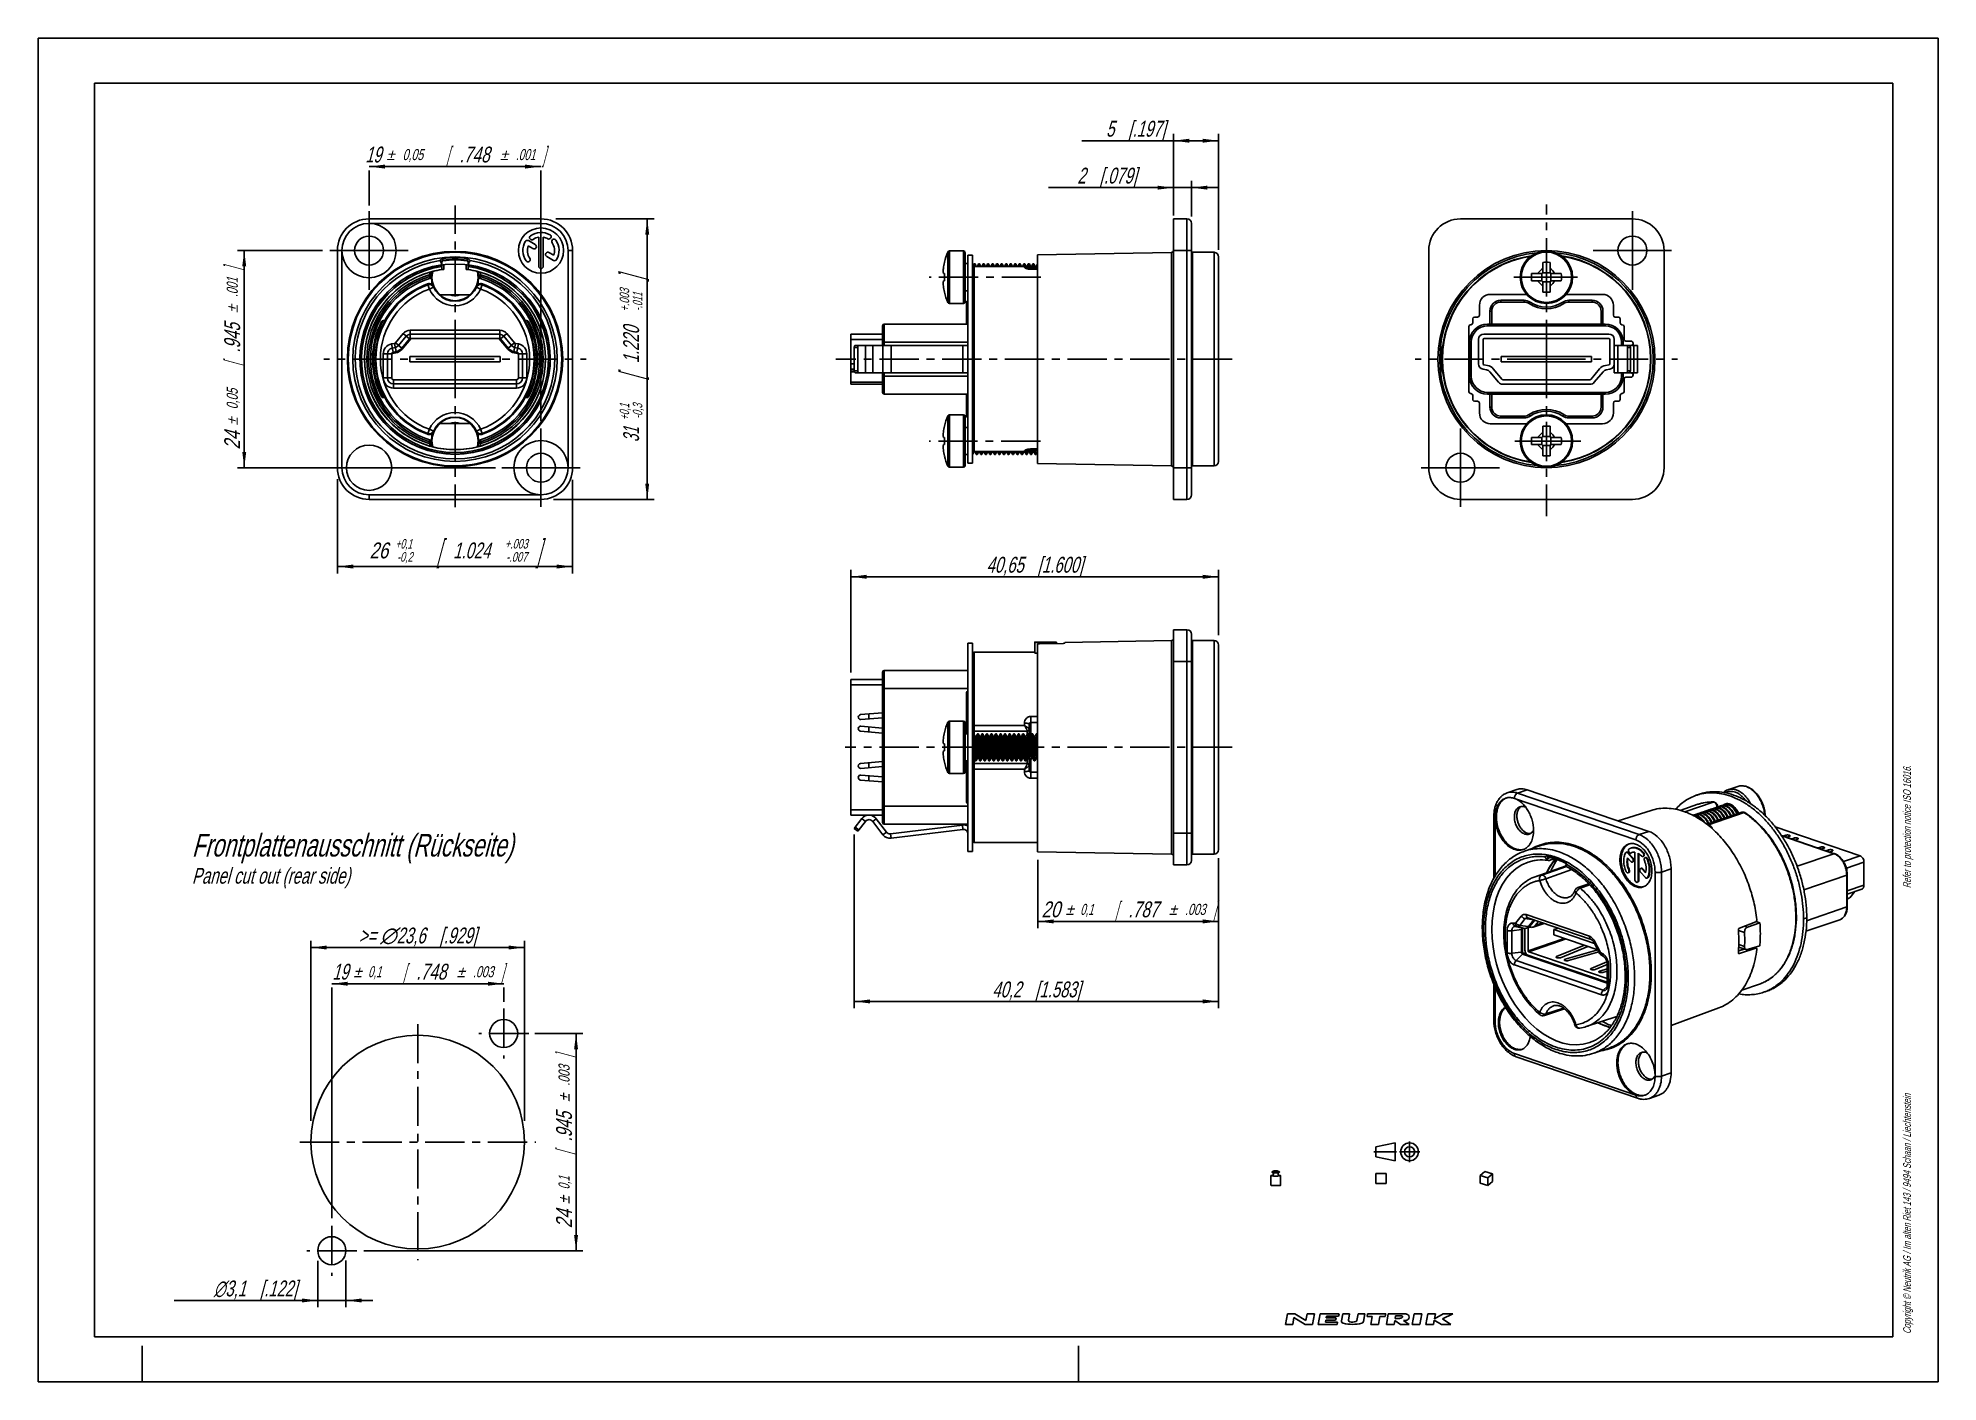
# Model space of a CAD drawing. Header units: millimetres. Extents: x 0 to 420, y 0 to 297.
import ezdxf
from ezdxf.enums import TextEntityAlignment as Align

# ---------------------------------------------------------------- set-up
doc = ezdxf.new("R2010")
doc.units = ezdxf.units.MM
doc.header["$LTSCALE"] = 23.1
doc.linetypes.add('CENTER', pattern=[0.6, 0.375, -0.075, 0.075, -0.075])
doc.layers.get('0').update_dxf_attribs({"linetype": 'CONTINUOUS'})
for name, color, linetype in [('AUSFORMSCHRAEGEN', 7, 'CONTINUOUS'), ('BEZUGSACHSEN', 7, 'CONTINUOUS'), ('DEFAULT_1', 7, 'CENTER'), ('FASEN', 7, 'CONTINUOUS'), ('KURVEN', 7, 'CONTINUOUS'), ('RUNDUNGEN', 7, 'CONTINUOUS'), ('ZEICHNUNGSBEMASSUNGEN', 7, 'CONTINUOUS')]:
    doc.layers.add(name, color=color, linetype=linetype)
doc.styles.get("Standard").update_dxf_attribs({"font": 'txt', "width": 0.7})
doc.styles.add('TEXTSTYLE_3', font='gdt', dxfattribs={"width": 0.7})
doc.styles.add('TEXTSTYLE_4', font='txt', dxfattribs={"width": 0.6})
doc.dimstyles.new('DIMSTYLE_1', dxfattribs={"dimtxt": 3.5, "dimasz": 3.5, "dimexe": 1.5, "dimexo": 0, "dimgap": 0.875, "dimtad": 1, "dimdec": 3, "dimdsep": 46, "dimtxsty": 'STANDARD', "dimblk": '_FILLED', "dimblk1": '_FILLED', "dimblk2": '_FILLED', "dimcen": 0.09, "dimclrt": 5, "dimazin": 2, "dimtp": 0.2, "dimtm": 0.2, "dimtfac": 1, "dimtdec": 3, "dimtofl": 0, "dimtmove": 0, "dimatfit": 3, "dimldrblk": '_FILLED', "dimfxl": 1, "dimtolj": 1, "dimarcsym": 0})
doc.dimstyles.new('DIMSTYLE_10', dxfattribs={"dimtxt": 3.5, "dimasz": 3.5, "dimexe": 1.5, "dimexo": 0, "dimgap": 0.875, "dimtad": 1, "dimdec": 1, "dimlfac": 0.5, "dimdsep": 46, "dimtxsty": 'STANDARD', "dimblk": '_FILLED', "dimblk1": '_FILLED', "dimblk2": '_FILLED', "dimcen": 0.09, "dimclrt": 5, "dimazin": 2, "dimtp": 0.3, "dimtm": 0.3, "dimtfac": 1, "dimtdec": 4, "dimtofl": 0, "dimtmove": 0, "dimatfit": 3, "dimldrblk": '_FILLED', "dimfxl": 1, "dimtolj": 1, "dimarcsym": 0})
doc.dimstyles.new('DIMSTYLE_2', dxfattribs={"dimtxt": 3.5, "dimasz": 3.5, "dimexe": 1.5, "dimexo": 0, "dimgap": 0.875, "dimtad": 1, "dimdec": 3, "dimdsep": 46, "dimtxsty": 'STANDARD', "dimblk": '_FILLED', "dimblk1": '_FILLED', "dimblk2": '_FILLED', "dimcen": 0.09, "dimclrt": 5, "dimazin": 2, "dimtol": 1, "dimtp": 0.1, "dimtm": 0.1, "dimtfac": 1, "dimtdec": 3, "dimtofl": 0, "dimtmove": 0, "dimatfit": 3, "dimldrblk": '_FILLED', "dimfxl": 1, "dimtolj": 1, "dimarcsym": 0})
doc.dimstyles.new('DIMSTYLE_3', dxfattribs={"dimtxt": 3.5, "dimasz": 3.5, "dimexe": 1.5, "dimexo": 0, "dimgap": 0.875, "dimtad": 1, "dimdec": 3, "dimdsep": 46, "dimtxsty": 'STANDARD', "dimblk": '_FILLED', "dimblk1": '_FILLED', "dimblk2": '_FILLED', "dimcen": 0.09, "dimclrt": 5, "dimazin": 2, "dimtp": 0.1, "dimtm": 0.1, "dimtfac": 1, "dimtdec": 3, "dimtofl": 0, "dimtmove": 0, "dimatfit": 3, "dimldrblk": '_FILLED', "dimfxl": 1, "dimtolj": 1, "dimarcsym": 0})
doc.dimstyles.new('DIMSTYLE_4', dxfattribs={"dimtxt": 3.5, "dimasz": 3.5, "dimexe": 1.5, "dimexo": 0, "dimgap": 0.875, "dimtad": 1, "dimdec": 3, "dimlfac": 0.5, "dimdsep": 46, "dimtxsty": 'STANDARD', "dimblk": '_FILLED', "dimblk1": '_FILLED', "dimblk2": '_FILLED', "dimcen": 0.09, "dimclrt": 5, "dimazin": 2, "dimtol": 1, "dimtp": 0.05, "dimtm": 0.05, "dimtfac": 1, "dimtdec": 3, "dimtofl": 0, "dimtmove": 0, "dimatfit": 3, "dimldrblk": '_FILLED', "dimfxl": 1, "dimtolj": 1, "dimarcsym": 0})
doc.dimstyles.new('DIMSTYLE_5', dxfattribs={"dimtxt": 3.5, "dimasz": 3.5, "dimexe": 1.5, "dimexo": 0, "dimgap": 0.875, "dimtad": 1, "dimdec": 3, "dimlfac": 0.5, "dimdsep": 46, "dimtxsty": 'STANDARD', "dimblk": '_FILLED', "dimblk1": '_FILLED', "dimblk2": '_FILLED', "dimcen": 0.09, "dimclrt": 5, "dimazin": 2, "dimtol": 1, "dimtp": 0.1, "dimtm": 0.2, "dimtfac": 0.6, "dimtdec": 3, "dimtofl": 0, "dimtmove": 0, "dimatfit": 3, "dimldrblk": '_FILLED', "dimfxl": 1, "dimtolj": 1, "dimarcsym": 0})
doc.dimstyles.new('DIMSTYLE_6', dxfattribs={"dimtxt": 3.5, "dimasz": 3.5, "dimexe": 1.5, "dimexo": 0, "dimgap": 0.875, "dimtad": 1, "dimdec": 3, "dimlfac": 0.5, "dimdsep": 46, "dimtxsty": 'STANDARD', "dimblk": '_FILLED', "dimblk1": '_FILLED', "dimblk2": '_FILLED', "dimcen": 0.09, "dimclrt": 5, "dimazin": 2, "dimtol": 1, "dimtp": 0.1, "dimtm": 0.3, "dimtfac": 0.6, "dimtdec": 3, "dimtofl": 0, "dimtmove": 0, "dimatfit": 3, "dimldrblk": '_FILLED', "dimfxl": 1, "dimtolj": 1, "dimarcsym": 0})
doc.dimstyles.new('DIMSTYLE_7', dxfattribs={"dimtxt": 3.5, "dimasz": 3.5, "dimexe": 1.5, "dimexo": 0, "dimgap": 0.875, "dimtad": 1, "dimdec": 3, "dimlfac": 0.5, "dimdsep": 46, "dimtxsty": 'STANDARD', "dimblk": '_FILLED', "dimblk1": '_FILLED', "dimblk2": '_FILLED', "dimcen": 0.09, "dimclrt": 5, "dimazin": 2, "dimtp": 0.3, "dimtm": 0.3, "dimtfac": 1, "dimtdec": 3, "dimtofl": 0, "dimtmove": 0, "dimatfit": 3, "dimldrblk": '_FILLED', "dimfxl": 1, "dimtolj": 1, "dimarcsym": 0})
doc.dimstyles.new('DIMSTYLE_8', dxfattribs={"dimtxt": 3.5, "dimasz": 3.5, "dimexe": 1.5, "dimexo": 0, "dimgap": 0.875, "dimtad": 1, "dimdec": 3, "dimlfac": 0.5, "dimdsep": 46, "dimtxsty": 'STANDARD', "dimblk": '_FILLED', "dimblk1": '_FILLED', "dimblk2": '_FILLED', "dimcen": 0.09, "dimclrt": 5, "dimazin": 2, "dimtol": 1, "dimtp": 0.1, "dimtm": 0.1, "dimtfac": 1, "dimtdec": 3, "dimtofl": 0, "dimtmove": 0, "dimatfit": 3, "dimldrblk": '_FILLED', "dimfxl": 1, "dimtolj": 1, "dimarcsym": 0})
doc.dimstyles.new('DIMSTYLE_9', dxfattribs={"dimtxt": 3.5, "dimasz": 3.5, "dimexe": 1.5, "dimexo": 0, "dimgap": 0.875, "dimtad": 1, "dimdec": 3, "dimlfac": 0.5, "dimdsep": 46, "dimtxsty": 'STANDARD', "dimblk": '_FILLED', "dimblk1": '_FILLED', "dimblk2": '_FILLED', "dimcen": 0.09, "dimclrt": 5, "dimazin": 2, "dimtp": 0.1, "dimtm": 0.1, "dimtfac": 1, "dimtdec": 3, "dimtofl": 0, "dimtmove": 0, "dimatfit": 3, "dimldrblk": '_FILLED', "dimfxl": 1, "dimtolj": 1, "dimarcsym": 0})

msp = doc.modelspace()

# ---------------------------------------------------------------- texts
at = {"color": 5, "linetype": 'CONTINUOUS', "char_height": 1.7, "attachment_point": 1, "rotation": 90, "line_spacing_factor": 0.9}
for s, insert, width in [('\\Q15.0;Refer to protection notice ISO 16016.', (412.3, 109.12), 65.085714), ('\\Q15.0;Copyright © Neutrik AG / Im alten Riet 143 / 9494 Schaan / Liechtenstein', (412.3, 10.62), 130.317143)]:
    msp.add_mtext(s, dxfattribs=dict(at, insert=insert, width=width))
at = {"color": 5, "linetype": 'CONTINUOUS', "insert": (34.0247, 121.1225), "char_height": 5, "width": 166.321429, "attachment_point": 1, "line_spacing_factor": 0.9}
msp.add_mtext('\\Q15.0;Frontplattenausschnitt (Rückseite)\\P\\H3.5;Panel cut out (rear side)', dxfattribs=at)

# ---------------------------------------------------------------- blocks, each defined once
blk = doc.blocks.new('PROJEKTION_BL0', base_point=(300.39, 50.86))
at = {"color": 2, "linetype": 'CONTINUOUS'}
for p, q in [((295.75, 51.98), (300.04, 52.83)), ((295.75, 49.73), (295.75, 51.98)), ((300.04, 48.89), (300.04, 52.83)), ((303.2, 50.86), (303.2, 50.88)), ((295.75, 49.73), (300.04, 48.89))]:
    blk.add_line(p, q, dxfattribs=at)
for radius in [1.97, 1.12]:
    blk.add_circle((303.2, 50.86), radius, dxfattribs=at)
at = {"layer": 'DEFAULT_1', "color": 2, "linetype": 'CENTER'}
for p, q in [((295.32, 50.88), (300.33, 50.88)), ((300.95, 50.86), (305.45, 50.86)), ((303.2, 48.61), (303.2, 53.11))]:
    blk.add_line(p, q, dxfattribs=at)
blk = doc.blocks.new('GEWICHT_BL1', base_point=(273.6, 45.03))
at = {"color": 2, "linetype": 'CONTINUOUS'}
for p, q in [((272.53, 45.6), (272.53, 43.48)), ((272.53, 45.6), (272.53, 43.48)), ((274.67, 45.6), (274.67, 43.48)), ((274.67, 45.6), (274.67, 43.48))]:
    blk.add_line(p, q, dxfattribs=at)
blk.add_arc((273.6, 44.88), 1.79, 67.1709, 112.8291, dxfattribs=at)
blk.add_arc((273.6, 44.88), 1.79, 67.1709, 112.8291, dxfattribs=at)
for points, knots in [([(272.8, 46.39), (272.8, 46.4), (272.8, 46.42), (272.81, 46.45), (272.83, 46.48), (272.85, 46.5), (272.88, 46.52), (272.9, 46.53), (272.91, 46.53)], [0, 0, 0, 0, 0.172551, 0.34637, 0.527524, 0.701405, 0.856385, 1, 1, 1, 1]), ([(272.91, 46.24), (272.9, 46.24), (272.88, 46.25), (272.86, 46.26), (272.84, 46.28), (272.83, 46.3), (272.81, 46.32), (272.8, 46.35), (272.8, 46.37), (272.8, 46.39)], [0, 0, 0, 0, 0.123265, 0.247747, 0.378768, 0.528333, 0.657971, 0.816011, 1, 1, 1, 1]), ([(272.89, 46.52), (272.89, 46.52), (272.91, 46.51), (272.93, 46.5), (272.98, 46.49), (273.05, 46.48), (273.12, 46.47), (273.22, 46.47), (273.32, 46.46), (273.43, 46.46), (273.54, 46.46), (273.66, 46.46), (273.77, 46.46), (273.88, 46.46), (273.99, 46.47), (274.08, 46.47), (274.16, 46.48), (274.22, 46.49), (274.27, 46.5), (274.3, 46.51), (274.31, 46.52), (274.31, 46.52)], [0, 0, 0, 0, 0.009783, 0.030976, 0.064407, 0.10945, 0.164983, 0.229548, 0.301419, 0.37866, 0.459185, 0.540815, 0.62134, 0.698581, 0.770452, 0.835017, 0.89055, 0.935593, 0.969024, 0.990217, 1, 1, 1, 1]), ([(272.89, 46.52), (272.89, 46.52), (272.91, 46.51), (272.93, 46.5), (272.98, 46.49), (273.05, 46.48), (273.12, 46.47), (273.22, 46.47), (273.32, 46.46), (273.43, 46.46), (273.54, 46.46), (273.66, 46.46), (273.77, 46.46), (273.88, 46.46), (273.99, 46.47), (274.08, 46.47), (274.16, 46.48), (274.22, 46.49), (274.27, 46.5), (274.3, 46.51), (274.31, 46.52), (274.31, 46.52)], [0, 0, 0, 0, 0.009783, 0.030976, 0.064407, 0.10945, 0.164983, 0.229548, 0.301419, 0.37866, 0.459185, 0.540815, 0.62134, 0.698581, 0.770452, 0.835017, 0.89055, 0.935593, 0.969024, 0.990217, 1, 1, 1, 1]), ([(272.89, 46.25), (272.89, 46.24), (272.91, 46.24), (272.93, 46.23), (272.98, 46.22), (273.05, 46.21), (273.12, 46.2), (273.22, 46.2), (273.32, 46.19), (273.43, 46.19), (273.54, 46.19), (273.66, 46.19), (273.77, 46.19), (273.88, 46.19), (273.99, 46.2), (274.08, 46.2), (274.16, 46.21), (274.22, 46.22), (274.27, 46.23), (274.3, 46.24), (274.31, 46.24), (274.31, 46.25)], [0, 0, 0, 0, 0.009783, 0.030976, 0.064407, 0.10945, 0.164983, 0.229548, 0.301419, 0.37866, 0.459185, 0.540815, 0.62134, 0.698581, 0.770452, 0.835017, 0.89055, 0.935593, 0.969024, 0.990217, 1, 1, 1, 1]), ([(272.89, 46.25), (272.89, 46.24), (272.91, 46.24), (272.93, 46.23), (272.98, 46.22), (273.05, 46.21), (273.12, 46.2), (273.22, 46.2), (273.32, 46.19), (273.43, 46.19), (273.54, 46.19), (273.66, 46.19), (273.77, 46.19), (273.88, 46.19), (273.99, 46.2), (274.08, 46.2), (274.16, 46.21), (274.22, 46.22), (274.27, 46.23), (274.3, 46.24), (274.31, 46.24), (274.31, 46.25)], [0, 0, 0, 0, 0.009783, 0.030976, 0.064407, 0.10945, 0.164983, 0.229548, 0.301419, 0.37866, 0.459185, 0.540815, 0.62134, 0.698581, 0.770452, 0.835017, 0.89055, 0.935593, 0.969024, 0.990217, 1, 1, 1, 1]), ([(272.91, 46.24), (272.91, 46.23), (272.92, 46.23), (272.94, 46.22), (272.96, 46.2), (272.99, 46.18), (273.01, 46.16), (273.04, 46.13), (273.06, 46.09), (273.08, 46.05), (273.09, 46), (273.09, 45.96), (273.09, 45.94)], [0, 0, 0, 0, 0.045361, 0.112295, 0.180271, 0.257273, 0.364787, 0.479979, 0.577079, 0.698506, 0.840696, 1, 1, 1, 1]), ([(274.11, 45.94), (274.11, 45.96), (274.11, 46.01), (274.13, 46.07), (274.16, 46.12), (274.2, 46.17), (274.24, 46.2), (274.27, 46.22), (274.29, 46.23), (274.3, 46.24)], [0, 0, 0, 0, 0.176468, 0.35499, 0.511876, 0.688237, 0.821819, 0.930303, 1, 1, 1, 1]), ([(274.11, 45.94), (274.11, 45.96), (274.11, 46.01), (274.13, 46.07), (274.16, 46.12), (274.2, 46.17), (274.24, 46.2), (274.27, 46.22), (274.29, 46.23), (274.3, 46.24)], [0, 0, 0, 0, 0.176468, 0.35499, 0.511876, 0.688237, 0.821819, 0.930303, 1, 1, 1, 1]), ([(274.3, 46.53), (274.3, 46.53), (274.32, 46.52), (274.34, 46.51), (274.36, 46.49), (274.37, 46.47), (274.39, 46.45), (274.4, 46.42), (274.4, 46.4), (274.4, 46.39)], [0, 0, 0, 0, 0.123265, 0.247747, 0.378768, 0.528333, 0.657971, 0.816011, 1, 1, 1, 1]), ([(274.3, 46.53), (274.3, 46.53), (274.32, 46.52), (274.34, 46.51), (274.36, 46.49), (274.37, 46.47), (274.39, 46.45), (274.4, 46.42), (274.4, 46.4), (274.4, 46.39)], [0, 0, 0, 0, 0.123265, 0.247747, 0.378768, 0.528333, 0.657971, 0.816011, 1, 1, 1, 1]), ([(274.4, 46.39), (274.4, 46.37), (274.4, 46.35), (274.39, 46.32), (274.37, 46.29), (274.35, 46.27), (274.32, 46.25), (274.3, 46.24), (274.3, 46.24)], [0, 0, 0, 0, 0.172551, 0.34637, 0.527524, 0.701405, 0.856385, 1, 1, 1, 1]), ([(274.4, 46.39), (274.4, 46.37), (274.4, 46.35), (274.39, 46.32), (274.37, 46.29), (274.35, 46.27), (274.32, 46.25), (274.3, 46.24), (274.3, 46.24)], [0, 0, 0, 0, 0.172551, 0.34637, 0.527524, 0.701405, 0.856385, 1, 1, 1, 1]), ([(272.53, 45.6), (272.53, 45.61), (272.55, 45.62), (272.59, 45.63), (272.65, 45.65), (272.73, 45.66), (272.82, 45.67), (272.91, 45.68), (272.96, 45.68), (272.96, 45.68)], [0, 0, 0, 0, 0.041262, 0.127008, 0.261729, 0.44376, 0.669543, 0.934292, 1, 1, 1, 1]), ([(272.53, 45.6), (272.53, 45.6), (272.55, 45.59), (272.59, 45.58), (272.65, 45.56), (272.73, 45.55), (272.82, 45.54), (272.94, 45.53), (273.07, 45.52), (273.21, 45.52), (273.37, 45.51), (273.52, 45.51), (273.68, 45.51), (273.84, 45.51), (273.99, 45.52), (274.13, 45.52), (274.26, 45.53), (274.38, 45.54), (274.48, 45.55), (274.55, 45.56), (274.61, 45.58), (274.65, 45.59), (274.67, 45.6), (274.67, 45.6)], [0, 0, 0, 0, 0.008466, 0.026059, 0.0537, 0.091047, 0.137372, 0.191691, 0.252824, 0.319427, 0.39003, 0.463071, 0.536929, 0.60997, 0.680573, 0.747176, 0.808309, 0.862628, 0.908953, 0.9463, 0.973941, 0.991534, 1, 1, 1, 1]), ([(272.53, 45.6), (272.53, 45.6), (272.55, 45.59), (272.59, 45.58), (272.65, 45.56), (272.73, 45.55), (272.82, 45.54), (272.94, 45.53), (273.07, 45.52), (273.21, 45.52), (273.37, 45.51), (273.52, 45.51), (273.68, 45.51), (273.84, 45.51), (273.99, 45.52), (274.13, 45.52), (274.26, 45.53), (274.38, 45.54), (274.48, 45.55), (274.55, 45.56), (274.61, 45.58), (274.65, 45.59), (274.67, 45.6), (274.67, 45.6)], [0, 0, 0, 0, 0.008466, 0.026059, 0.0537, 0.091047, 0.137372, 0.191691, 0.252824, 0.319427, 0.39003, 0.463071, 0.536929, 0.60997, 0.680573, 0.747176, 0.808309, 0.862628, 0.908953, 0.9463, 0.973941, 0.991534, 1, 1, 1, 1]), ([(272.53, 43.48), (272.53, 43.47), (272.55, 43.46), (272.59, 43.45), (272.65, 43.44), (272.73, 43.43), (272.82, 43.42), (272.94, 43.41), (273.07, 43.4), (273.21, 43.39), (273.37, 43.39), (273.52, 43.39), (273.68, 43.39), (273.84, 43.39), (273.99, 43.39), (274.13, 43.4), (274.26, 43.41), (274.38, 43.42), (274.48, 43.43), (274.55, 43.44), (274.61, 43.45), (274.65, 43.46), (274.67, 43.47), (274.67, 43.48)], [0, 0, 0, 0, 0.008466, 0.026059, 0.0537, 0.091047, 0.137372, 0.191691, 0.252824, 0.319427, 0.39003, 0.463071, 0.536929, 0.60997, 0.680573, 0.747176, 0.808309, 0.862628, 0.908953, 0.9463, 0.973941, 0.991534, 1, 1, 1, 1]), ([(272.53, 43.48), (272.53, 43.47), (272.55, 43.46), (272.59, 43.45), (272.65, 43.44), (272.73, 43.43), (272.82, 43.42), (272.94, 43.41), (273.07, 43.4), (273.21, 43.39), (273.37, 43.39), (273.52, 43.39), (273.68, 43.39), (273.84, 43.39), (273.99, 43.39), (274.13, 43.4), (274.26, 43.41), (274.38, 43.42), (274.48, 43.43), (274.55, 43.44), (274.61, 43.45), (274.65, 43.46), (274.67, 43.47), (274.67, 43.48)], [0, 0, 0, 0, 0.008466, 0.026059, 0.0537, 0.091047, 0.137372, 0.191691, 0.252824, 0.319427, 0.39003, 0.463071, 0.536929, 0.60997, 0.680573, 0.747176, 0.808309, 0.862628, 0.908953, 0.9463, 0.973941, 0.991534, 1, 1, 1, 1]), ([(273.09, 45.94), (273.09, 45.92), (273.09, 45.87), (273.07, 45.81), (273.04, 45.76), (273, 45.71), (272.98, 45.69), (272.96, 45.68)], [0, 0, 0, 0, 0.218309, 0.438981, 0.633103, 0.850836, 1, 1, 1, 1]), ([(274.24, 45.68), (274.23, 45.68), (274.22, 45.69), (274.2, 45.71), (274.17, 45.74), (274.15, 45.78), (274.13, 45.83), (274.11, 45.88), (274.11, 45.92), (274.11, 45.94)], [0, 0, 0, 0, 0.032962, 0.154013, 0.318, 0.444948, 0.601178, 0.787951, 1, 1, 1, 1]), ([(274.24, 45.68), (274.25, 45.68), (274.3, 45.68), (274.38, 45.67), (274.48, 45.66), (274.55, 45.65), (274.61, 45.63), (274.65, 45.62), (274.67, 45.61), (274.67, 45.6)], [0, 0, 0, 0, 0.065687, 0.330442, 0.55623, 0.738265, 0.872989, 0.958737, 1, 1, 1, 1])]:
    blk.add_open_spline(points, degree=3, knots=knots, dxfattribs=at)
blk = doc.blocks.new('OBERFLÄCHE_BL2', base_point=(296.88, 44.98))
at = {"color": 2, "linetype": 'CONTINUOUS'}
for p, q in [((298.01, 46.1), (295.76, 46.1)), ((295.76, 46.1), (295.76, 43.85)), ((295.76, 43.85), (298.01, 43.85)), ((298.01, 43.85), (298.01, 46.1))]:
    blk.add_line(p, q, dxfattribs=at)
blk = doc.blocks.new('VOLUMEN_BL3', base_point=(320.15, 44.97))
at = {"color": 2, "linetype": 'CONTINUOUS'}
for p, q in [((319.79, 46.52), (318.79, 45.65)), ((321.52, 46.02), (319.79, 46.52)), ((320.52, 45.15), (318.79, 45.65)), ((318.79, 45.65), (318.79, 43.92)), ((318.79, 43.92), (320.52, 43.42)), ((321.52, 46.02), (320.52, 45.15)), ((320.52, 43.42), (320.52, 45.15)), ((321.52, 44.28), (320.52, 43.42)), ((321.52, 44.28), (321.52, 46.02))]:
    blk.add_line(p, q, dxfattribs=at)
blk = doc.blocks.new('NEUTRIK_BL4', base_point=(294.26, 13.91))
at = {"color": 2, "linetype": 'CONTINUOUS'}
for p, q in [((275.78, 12.73), (276.19, 15.08)), ((275.78, 12.73), (277.37, 12.73)), ((276.19, 15.08), (277.79, 15.08)), ((277.64, 14.24), (277.37, 12.73)), ((280.14, 12.73), (277.64, 14.24)), ((277.79, 15.08), (280.29, 13.57)), ((281.73, 12.73), (280.14, 12.73)), ((280.29, 13.57), (280.55, 15.08)), ((280.55, 15.08), (282.14, 15.08)), ((282.14, 15.08), (281.73, 12.73)), ((282.99, 12.73), (283.4, 15.08)), ((287.18, 12.73), (282.99, 12.73)), ((283.4, 15.08), (287.59, 15.08)), ((284.66, 13.65), (284.59, 13.24)), ((284.59, 13.24), (287.27, 13.24)), ((286.84, 13.65), (284.66, 13.65)), ((284.82, 14.58), (284.75, 14.16)), ((284.75, 14.16), (286.93, 14.16)), ((287.51, 14.58), (284.82, 14.58)), ((286.93, 14.16), (286.84, 13.65)), ((287.27, 13.24), (287.18, 12.73)), ((287.59, 15.08), (287.51, 14.58)), ((288.16, 13.55), (288.43, 15.08)), ((288.43, 15.08), (289.94, 15.08)), ((289.94, 15.08), (289.7, 13.69)), ((291.53, 13.61), (291.79, 15.08)), ((291.79, 15.08), (293.29, 15.08)), ((293.29, 15.08), (293, 13.4)), ((293.78, 14.49), (293.88, 15.08)), ((294.95, 14.49), (293.78, 14.49)), ((293.88, 15.08), (297.91, 15.08)), ((294.64, 12.73), (294.95, 14.49)), ((296.32, 12.73), (294.64, 12.73)), ((296.63, 14.49), (296.32, 12.73)), ((297.8, 14.49), (296.63, 14.49)), ((297.91, 15.08), (297.8, 14.49)), ((298.49, 15.08), (298.08, 12.73)), ((298.08, 12.73), (299.76, 12.73)), ((301.59, 15.08), (298.49, 15.08)), ((299.76, 12.73), (299.9, 13.57)), ((299.9, 13.57), (301.18, 12.73)), ((299.99, 14.07), (300.1, 14.66)), ((301.05, 14.07), (299.99, 14.07)), ((300.1, 14.66), (301.35, 14.66)), ((301.18, 12.73), (303.11, 12.73)), ((303.11, 12.73), (301.83, 13.57)), ((303.78, 12.73), (304.19, 15.08)), ((305.46, 12.73), (303.78, 12.73)), ((304.19, 15.08), (305.87, 15.08)), ((305.87, 15.08), (305.46, 12.73)), ((306.8, 12.73), (307.21, 15.08)), ((308.47, 12.73), (306.8, 12.73)), ((307.21, 15.08), (308.89, 15.08)), ((308.64, 13.65), (308.47, 12.73)), ((310.23, 12.73), (308.64, 13.65)), ((308.89, 15.08), (308.7, 13.99)), ((308.7, 13.99), (310.63, 15.08)), ((312.33, 12.73), (310.23, 12.73)), ((312.74, 15.08), (310.44, 13.99)), ((310.44, 13.99), (312.33, 12.73)), ((310.63, 15.08), (312.74, 15.08))]:
    blk.add_line(p, q, dxfattribs=at)
for centre, radius, start, end in [((288.66, 13.46), 0.503, 170, 256.2209), ((290.53, 21.12), 8.38, 256.2209, 284.4613), ((290.03, 13.63), 0.335, 170, 257.3877), ((290.54, 15.92), 2.68, 257.3877, 286.2627), ((291.2, 13.66), 0.335, 286.2628, 350), ((292.5, 13.48), 0.503, 284.4613, 350), ((301.05, 14.85), 0.778, 270.1988, 285.1919), ((301.05, 14.85), 0.777, 285, 298.8638), ((301.31, 14.14), 0.523, 74.2118, 85.3455), ((301.18, 14.63), 0.523, 298.8638, 315.7883), ((301.36, 14.31), 0.342, 49.806, 74.2116), ((301.31, 14.5), 0.342, 315.7884, 340.194), ((301.47, 14.44), 0.171, 340.194, 49.8059), ((301.76, 2.9), 12.18, 88.0677, 90.7734), ((300.43, 131.43), 117.86, 270.6818, 270.836), ((302.13, 14.89), 1.32, 270.814, 287.332), ((302.13, 13.76), 1.32, 72.668, 88.2637), ((302.22, 14.04), 1.03, 53.0047, 72.668), ((302.22, 14.61), 1.03, 287.332, 306.9953), ((302.35, 14.21), 0.804, 28.8009, 53.0047), ((302.35, 14.44), 0.804, 306.9953, 331.1991), ((302.55, 14.32), 0.572, 331.1991, 28.8008)]:
    blk.add_arc(centre, radius, start, end, dxfattribs=at)
blk = doc.blocks.new('_FILLED')
at = {"color": 0, "linetype": 'BYBLOCK'}
blk.add_solid([(0, 0), (-1, 0.125), (-1, -0.125)], dxfattribs=at)
blk = doc.blocks.new('*D0')
at = {"layer": 'ZEICHNUNGSBEMASSUNGEN', "color": 2, "linetype": 'CONTINUOUS'}
for p, q in [((60.34, 57.73), (60.34, 97.51)), ((107.54, 57.73), (107.54, 97.51)), ((60.34, 96.01), (83.94, 96.01)), ((107.54, 96.01), (83.94, 96.01))]:
    blk.add_line(p, q, dxfattribs=at)
at = {"layer": 'ZEICHNUNGSBEMASSUNGEN', "color": 2, "linetype": 'CONTINUOUS', "xscale": 3.5, "yscale": 3.5, "zscale": 3.5, "rotation": 180}
blk.add_blockref('_FILLED', (60.34, 96.01), dxfattribs=at)
at = {"layer": 'ZEICHNUNGSBEMASSUNGEN', "color": 2, "linetype": 'CONTINUOUS', "xscale": 3.5, "yscale": 3.5, "zscale": 3.5}
blk.add_blockref('_FILLED', (107.54, 96.01), dxfattribs=at)
at = {"layer": 'ZEICHNUNGSBEMASSUNGEN', "color": 5, "linetype": 'CONTINUOUS', "insert": (83.94, 100.42), "char_height": 3.5, "width": 58, "attachment_point": 2, "line_spacing_factor": 0.9}
blk.add_mtext('\\Q15.0;>= \\fgdt;{\\W1.0;{\\fgdt;n}}\\ftxt;23,6{\\ftxt.shx;\\W1.000000;\\H3.500000; }[.929]', dxfattribs=at)
blk = doc.blocks.new('*D1')
at = {"layer": 'ZEICHNUNGSBEMASSUNGEN', "color": 2, "linetype": 'CONTINUOUS'}
for p, q in [((64.94, 88.01), (83.94, 88.01)), ((64.94, 36.19), (64.94, 87.17)), ((102.94, 88.01), (83.94, 88.01)), ((102.94, 83.99), (102.94, 87.17))]:
    blk.add_line(p, q, dxfattribs=at)
at = {"layer": 'ZEICHNUNGSBEMASSUNGEN', "color": 2, "linetype": 'CONTINUOUS', "xscale": 3.5, "yscale": 3.5, "zscale": 3.5, "rotation": 180}
blk.add_blockref('_FILLED', (64.94, 88.01), dxfattribs=at)
at = {"layer": 'ZEICHNUNGSBEMASSUNGEN', "color": 2, "linetype": 'CONTINUOUS', "xscale": 3.5, "yscale": 3.5, "zscale": 3.5}
blk.add_blockref('_FILLED', (102.94, 88.01), dxfattribs=at)
at = {"layer": 'ZEICHNUNGSBEMASSUNGEN', "color": 5, "linetype": 'CONTINUOUS', "oblique": 15}
for s, height, width, p in [('19', 3.5, 0.678571, (66.84, 88.92)), ('[', 3.5, 0.428571, (81.05, 88.92)), ('.748', 3.5, 0.732143, (86.93, 88.92)), (']', 3.5, 0.428571, (102.66, 88.92)), ('0,1', 2.45, 0.642857, (74.44, 89.44)), ('.003', 2.45, 0.714286, (98.41, 89.44))]:
    blk.add_text(s, height=height, dxfattribs=dict(at, width=width)).set_placement(p, align=Align.CENTER)
at = {"layer": 'ZEICHNUNGSBEMASSUNGEN', "color": 5, "linetype": 'CONTINUOUS', "style": 'TEXTSTYLE_3', "oblique": 15}
for p in [(70.65, 89.44), (93.48, 89.44)]:
    blk.add_text('`', height=2.45, dxfattribs=at).set_placement(p, align=Align.CENTER)
blk = doc.blocks.new('*D2')
at = {"layer": 'ZEICHNUNGSBEMASSUNGEN', "color": 2, "linetype": 'CONTINUOUS'}
for p, q in [((109.86, 77.01), (120.44, 77.01)), ((118.94, 77.01), (118.94, 53.01)), ((118.94, 29.01), (118.94, 53.01)), ((72.05, 29.01), (120.44, 29.01))]:
    blk.add_line(p, q, dxfattribs=at)
at = {"layer": 'ZEICHNUNGSBEMASSUNGEN', "color": 2, "linetype": 'CONTINUOUS', "xscale": 3.5, "yscale": 3.5, "zscale": 3.5}
for p, rotation in [((118.94, 77.01), 90), ((118.94, 29.01), 270)]:
    blk.add_blockref('_FILLED', p, dxfattribs=dict(at, rotation=rotation))
at = {"layer": 'ZEICHNUNGSBEMASSUNGEN', "color": 5, "linetype": 'CONTINUOUS', "oblique": 15}
for s, height, width, p in [(']', 3.5, 0.428571, (118.03, 71.98)), ('.003', 2.45, 0.714286, (117.51, 67.73)), ('.945', 3.5, 0.714286, (118.03, 56.38)), ('[', 3.5, 0.428571, (118.03, 50.63)), ('0,1', 2.45, 0.642857, (117.51, 44.01)), ('24', 3.5, 0.785714, (118.03, 36.04))]:
    blk.add_text(s, height=height, rotation=90, dxfattribs=dict(at, width=width)).set_placement(p, align=Align.CENTER)
at = {"layer": 'ZEICHNUNGSBEMASSUNGEN', "color": 5, "linetype": 'CONTINUOUS', "style": 'TEXTSTYLE_3', "oblique": 15}
for p in [(117.51, 62.81), (117.51, 40.22)]:
    blk.add_text('`', height=2.45, rotation=90, dxfattribs=at).set_placement(p, align=Align.CENTER)
blk = doc.blocks.new('*D3')
at = {"layer": 'ZEICHNUNGSBEMASSUNGEN', "color": 2, "linetype": 'CONTINUOUS'}
for p, q in [((61.84, 26.78), (61.84, 16.51)), ((68.04, 26.85), (68.04, 16.51)), ((61.84, 18.01), (30.1, 18.01)), ((30.1, 18.01), (64.94, 18.01)), ((74.04, 18.01), (64.94, 18.01)), ((68.04, 18.01), (74.04, 18.01))]:
    blk.add_line(p, q, dxfattribs=at)
at = {"layer": 'ZEICHNUNGSBEMASSUNGEN', "color": 2, "linetype": 'CONTINUOUS', "xscale": 3.5, "yscale": 3.5, "zscale": 3.5}
blk.add_blockref('_FILLED', (61.84, 18.01), dxfattribs=at)
at = {"layer": 'ZEICHNUNGSBEMASSUNGEN', "color": 2, "linetype": 'CONTINUOUS', "xscale": 3.5, "yscale": 3.5, "zscale": 3.5, "rotation": 180}
blk.add_blockref('_FILLED', (68.04, 18.01), dxfattribs=at)
at = {"layer": 'ZEICHNUNGSBEMASSUNGEN', "color": 5, "linetype": 'CONTINUOUS', "insert": (57.27, 22.42), "char_height": 3.5, "width": 40.75, "attachment_point": 3, "line_spacing_factor": 0.9, "style": 'TEXTSTYLE_3'}
blk.add_mtext('\\Q15.0;{\\fgdt;n}\\ftxt;{\\W0.7;3,1}{\\W0.7;{\\ftxt.shx;\\W1.000000;\\H3.500000; }[}{\\W0.7;.122}{\\W0.7;]}', dxfattribs=at)
blk = doc.blocks.new('*D4')
at = {"layer": 'ZEICHNUNGSBEMASSUNGEN', "color": 2, "linetype": 'CONTINUOUS'}
for p, q in [((73.18, 268.59), (92.18, 268.59)), ((73.18, 260.01), (73.18, 267.75)), ((111.18, 268.59), (92.18, 268.59)), ((111.18, 212.33), (111.18, 267.75))]:
    blk.add_line(p, q, dxfattribs=at)
at = {"layer": 'ZEICHNUNGSBEMASSUNGEN', "color": 2, "linetype": 'CONTINUOUS', "xscale": 3.5, "yscale": 3.5, "zscale": 3.5, "rotation": 180}
blk.add_blockref('_FILLED', (73.18, 268.59), dxfattribs=at)
at = {"layer": 'ZEICHNUNGSBEMASSUNGEN', "color": 2, "linetype": 'CONTINUOUS', "xscale": 3.5, "yscale": 3.5, "zscale": 3.5}
blk.add_blockref('_FILLED', (111.18, 268.59), dxfattribs=at)
at = {"layer": 'ZEICHNUNGSBEMASSUNGEN', "color": 5, "linetype": 'CONTINUOUS', "oblique": 15}
for s, height, width, p in [('19', 3.5, 0.678571, (74.12, 269.5)), ('[', 3.5, 0.428571, (90.61, 269.5)), ('.748', 3.5, 0.732143, (96.48, 269.5)), (']', 3.5, 0.428571, (111.86, 269.5)), ('0,05', 2.45, 0.714286, (82.86, 270.02)), ('.001', 2.45, 0.678571, (107.79, 270.02))]:
    blk.add_text(s, height=height, dxfattribs=dict(at, width=width)).set_placement(p, align=Align.CENTER)
at = {"layer": 'ZEICHNUNGSBEMASSUNGEN', "color": 5, "linetype": 'CONTINUOUS', "style": 'TEXTSTYLE_3', "oblique": 15}
for p in [(77.93, 270.02), (103.04, 270.02)]:
    blk.add_text('`', height=2.45, dxfattribs=at).set_placement(p, align=Align.CENTER)
blk = doc.blocks.new('*D5')
at = {"layer": 'ZEICHNUNGSBEMASSUNGEN', "color": 2, "linetype": 'CONTINUOUS'}
for p, q in [((62.91, 250.04), (44.09, 250.04)), ((45.59, 250.04), (45.59, 226.04)), ((45.59, 202.04), (45.59, 226.04)), ((101.13, 202.04), (44.09, 202.04))]:
    blk.add_line(p, q, dxfattribs=at)
at = {"layer": 'ZEICHNUNGSBEMASSUNGEN', "color": 2, "linetype": 'CONTINUOUS', "xscale": 3.5, "yscale": 3.5, "zscale": 3.5}
for p, rotation in [((45.59, 250.04), 90), ((45.59, 202.04), 270)]:
    blk.add_blockref('_FILLED', p, dxfattribs=dict(at, rotation=rotation))
at = {"layer": 'ZEICHNUNGSBEMASSUNGEN', "color": 5, "linetype": 'CONTINUOUS', "oblique": 15}
for s, height, width, p in [(']', 3.5, 0.428571, (44.68, 245.97)), ('.001', 2.45, 0.678571, (44.16, 241.9)), ('.945', 3.5, 0.714286, (44.68, 230.71)), ('[', 3.5, 0.428571, (44.68, 224.96)), ('0,05', 2.45, 0.714286, (44.16, 217.21)), ('24', 3.5, 0.785714, (44.68, 208.1))]:
    blk.add_text(s, height=height, rotation=90, dxfattribs=dict(at, width=width)).set_placement(p, align=Align.CENTER)
at = {"layer": 'ZEICHNUNGSBEMASSUNGEN', "color": 5, "linetype": 'CONTINUOUS', "style": 'TEXTSTYLE_3', "oblique": 15}
for p in [(44.16, 237.14), (44.16, 212.28)]:
    blk.add_text('`', height=2.45, rotation=90, dxfattribs=at).set_placement(p, align=Align.CENTER)
blk = doc.blocks.new('*D6')
at = {"layer": 'ZEICHNUNGSBEMASSUNGEN', "color": 2, "linetype": 'CONTINUOUS'}
for p, q in [((66.18, 199.5), (66.18, 178.7)), ((118.18, 199.39), (118.18, 178.7)), ((66.18, 180.2), (92.18, 180.2)), ((118.18, 180.2), (92.18, 180.2))]:
    blk.add_line(p, q, dxfattribs=at)
at = {"layer": 'ZEICHNUNGSBEMASSUNGEN', "color": 2, "linetype": 'CONTINUOUS', "xscale": 3.5, "yscale": 3.5, "zscale": 3.5, "rotation": 180}
blk.add_blockref('_FILLED', (66.18, 180.2), dxfattribs=at)
at = {"layer": 'ZEICHNUNGSBEMASSUNGEN', "color": 2, "linetype": 'CONTINUOUS', "xscale": 3.5, "yscale": 3.5, "zscale": 3.5}
blk.add_blockref('_FILLED', (118.18, 180.2), dxfattribs=at)
at = {"layer": 'ZEICHNUNGSBEMASSUNGEN', "color": 5, "linetype": 'CONTINUOUS', "oblique": 15}
for s, height, width, p in [('26', 3.5, 0.785714, (75.34, 182.01)), ('[', 5, 0.428571, (88.66, 181.28)), ('1.024', 3.5, 0.7, (95.86, 182.01)), (']', 5, 0.428571, (110.7, 181.28))]:
    blk.add_text(s, height=height, dxfattribs=dict(at, width=width)).set_placement(p, align=Align.CENTER)
at = {"layer": 'ZEICHNUNGSBEMASSUNGEN', "color": 5, "linetype": 'CONTINUOUS', "style": 'TEXTSTYLE_4', "oblique": 15}
for s, width, p in [('+0,1', 0.660714, (80.86, 184.18)), ('+.003', 0.714286, (105.73, 184.18)), ('-0,2', 0.714286, (81.09, 181.28)), ('-.007', 0.728571, (105.81, 181.28))]:
    blk.add_text(s, height=2.1, dxfattribs=dict(at, width=width)).set_placement(p, align=Align.CENTER)
blk = doc.blocks.new('*D7')
at = {"layer": 'ZEICHNUNGSBEMASSUNGEN', "color": 2, "linetype": 'CONTINUOUS'}
for p, q in [((114.46, 257.04), (136.17, 257.04)), ((134.67, 257.04), (134.67, 226.04)), ((134.67, 195.04), (134.67, 226.04)), ((113.93, 195.04), (136.17, 195.04))]:
    blk.add_line(p, q, dxfattribs=at)
at = {"layer": 'ZEICHNUNGSBEMASSUNGEN', "color": 2, "linetype": 'CONTINUOUS', "xscale": 3.5, "yscale": 3.5, "zscale": 3.5}
for p, rotation in [((134.67, 257.04), 90), ((134.67, 195.04), 270)]:
    blk.add_blockref('_FILLED', p, dxfattribs=dict(at, rotation=rotation))
at = {"layer": 'ZEICHNUNGSBEMASSUNGEN', "color": 5, "linetype": 'CONTINUOUS', "oblique": 15}
for s, height, width, p in [(']', 5, 0.428571, (133.58, 243.91)), ('1.220', 3.5, 0.7, (132.86, 229.21)), ('[', 5, 0.428571, (133.58, 222.02)), ('31', 3.5, 0.642857, (132.86, 209.35))]:
    blk.add_text(s, height=height, rotation=90, dxfattribs=dict(at, width=width)).set_placement(p, align=Align.CENTER)
at = {"layer": 'ZEICHNUNGSBEMASSUNGEN', "color": 5, "linetype": 'CONTINUOUS', "style": 'TEXTSTYLE_4', "oblique": 15}
for s, width, p in [('+.003', 0.714286, (130.68, 239.09)), ('-.011', 0.642857, (133.58, 238.71)), ('+0,1', 0.660714, (130.68, 214.37)), ('-0,3', 0.696429, (133.58, 214.52))]:
    blk.add_text(s, height=2.1, rotation=90, dxfattribs=dict(at, width=width)).set_placement(p, align=Align.CENTER)
blk = doc.blocks.new('*D8')
at = {"layer": 'ZEICHNUNGSBEMASSUNGEN', "color": 2, "linetype": 'CONTINUOUS'}
for p, q in [((179.68, 156.81), (179.68, 179.44)), ((179.68, 177.94), (220.33, 177.94)), ((260.98, 177.94), (220.33, 177.94)), ((260.98, 165.04), (260.98, 179.44))]:
    blk.add_line(p, q, dxfattribs=at)
at = {"layer": 'ZEICHNUNGSBEMASSUNGEN', "color": 2, "linetype": 'CONTINUOUS', "xscale": 3.5, "yscale": 3.5, "zscale": 3.5, "rotation": 180}
blk.add_blockref('_FILLED', (179.68, 177.94), dxfattribs=at)
at = {"layer": 'ZEICHNUNGSBEMASSUNGEN', "color": 2, "linetype": 'CONTINUOUS', "xscale": 3.5, "yscale": 3.5, "zscale": 3.5}
blk.add_blockref('_FILLED', (260.98, 177.94), dxfattribs=at)
at = {"layer": 'ZEICHNUNGSBEMASSUNGEN', "color": 5, "linetype": 'CONTINUOUS', "insert": (220.33, 182.35), "char_height": 3.5, "width": 47.25, "attachment_point": 2, "line_spacing_factor": 0.9}
blk.add_mtext('\\Q15.0;40,65{\\ftxt.shx;\\W1.000000;\\H3.500000; }[1.600]', dxfattribs=at)
blk = doc.blocks.new('*D9')
at = {"layer": 'ZEICHNUNGSBEMASSUNGEN', "color": 2, "linetype": 'CONTINUOUS'}
for p, q in [((220.98, 115.36), (220.98, 100.28)), ((260.98, 115.2), (260.98, 100.28)), ((220.98, 101.78), (240.98, 101.78)), ((260.98, 101.78), (240.98, 101.78))]:
    blk.add_line(p, q, dxfattribs=at)
at = {"layer": 'ZEICHNUNGSBEMASSUNGEN', "color": 2, "linetype": 'CONTINUOUS', "xscale": 3.5, "yscale": 3.5, "zscale": 3.5, "rotation": 180}
blk.add_blockref('_FILLED', (220.98, 101.78), dxfattribs=at)
at = {"layer": 'ZEICHNUNGSBEMASSUNGEN', "color": 2, "linetype": 'CONTINUOUS', "xscale": 3.5, "yscale": 3.5, "zscale": 3.5}
blk.add_blockref('_FILLED', (260.98, 101.78), dxfattribs=at)
at = {"layer": 'ZEICHNUNGSBEMASSUNGEN', "color": 5, "linetype": 'CONTINUOUS', "oblique": 15}
for s, height, width, p in [('20', 3.5, 0.785714, (223.88, 102.69)), ('0,1', 2.45, 0.642857, (231.85, 103.21)), ('[', 3.5, 0.428571, (238.46, 102.69)), ('.787', 3.5, 0.732143, (244.34, 102.69)), ('.003', 2.45, 0.714286, (255.82, 103.21)), (']', 3.5, 0.428571, (260.07, 102.69))]:
    blk.add_text(s, height=height, dxfattribs=dict(at, width=width)).set_placement(p, align=Align.CENTER)
at = {"layer": 'ZEICHNUNGSBEMASSUNGEN', "color": 5, "linetype": 'CONTINUOUS', "style": 'TEXTSTYLE_3', "oblique": 15}
for p in [(228.06, 103.21), (250.89, 103.21)]:
    blk.add_text('`', height=2.45, dxfattribs=at).set_placement(p, align=Align.CENTER)
blk = doc.blocks.new('*D10')
at = {"layer": 'ZEICHNUNGSBEMASSUNGEN', "color": 2, "linetype": 'CONTINUOUS'}
for p, q in [((250.98, 257.8), (250.98, 265.43)), ((254.98, 257.56), (254.98, 265.43)), ((250.98, 263.93), (223.39, 263.93)), ((223.39, 263.93), (252.98, 263.93)), ((260.98, 263.93), (252.98, 263.93)), ((254.98, 263.93), (260.98, 263.93))]:
    blk.add_line(p, q, dxfattribs=at)
at = {"layer": 'ZEICHNUNGSBEMASSUNGEN', "color": 2, "linetype": 'CONTINUOUS', "xscale": 3.5, "yscale": 3.5, "zscale": 3.5}
blk.add_blockref('_FILLED', (250.98, 263.93), dxfattribs=at)
at = {"layer": 'ZEICHNUNGSBEMASSUNGEN', "color": 2, "linetype": 'CONTINUOUS', "xscale": 3.5, "yscale": 3.5, "zscale": 3.5, "rotation": 180}
blk.add_blockref('_FILLED', (254.98, 263.93), dxfattribs=at)
at = {"layer": 'ZEICHNUNGSBEMASSUNGEN', "color": 5, "linetype": 'CONTINUOUS', "insert": (242.89, 268.34), "char_height": 3.5, "width": 29.25, "attachment_point": 3, "line_spacing_factor": 0.9}
blk.add_mtext('\\Q15.0;2{\\ftxt.shx;\\W1.000000;\\H3.500000; }[.079]', dxfattribs=at)
blk = doc.blocks.new('*D11')
at = {"layer": 'ZEICHNUNGSBEMASSUNGEN', "color": 2, "linetype": 'CONTINUOUS'}
for p, q in [((255.98, 274.3), (230.73, 274.3)), ((250.98, 258.28), (250.98, 275.8)), ((250.98, 274.3), (255.98, 274.3)), ((260.98, 274.3), (255.98, 274.3)), ((260.98, 250.16), (260.98, 275.8))]:
    blk.add_line(p, q, dxfattribs=at)
at = {"layer": 'ZEICHNUNGSBEMASSUNGEN', "color": 2, "linetype": 'CONTINUOUS', "xscale": 3.5, "yscale": 3.5, "zscale": 3.5, "rotation": 180}
blk.add_blockref('_FILLED', (250.98, 274.3), dxfattribs=at)
at = {"layer": 'ZEICHNUNGSBEMASSUNGEN', "color": 2, "linetype": 'CONTINUOUS', "xscale": 3.5, "yscale": 3.5, "zscale": 3.5}
blk.add_blockref('_FILLED', (260.98, 274.3), dxfattribs=at)
at = {"layer": 'ZEICHNUNGSBEMASSUNGEN', "color": 5, "linetype": 'CONTINUOUS', "insert": (249.23, 278.7), "char_height": 3.5, "width": 27.75, "attachment_point": 3, "line_spacing_factor": 0.9}
blk.add_mtext('\\Q15.0;5{\\ftxt.shx;\\W1.000000;\\H3.500000; }[.197]', dxfattribs=at)
blk = doc.blocks.new('*D12')
at = {"layer": 'ZEICHNUNGSBEMASSUNGEN', "color": 2, "linetype": 'CONTINUOUS'}
for p, q in [((180.42, 120.97), (180.42, 82.6)), ((260.98, 115.79), (260.98, 82.6)), ((180.42, 84.1), (220.7, 84.1)), ((260.98, 84.1), (220.7, 84.1))]:
    blk.add_line(p, q, dxfattribs=at)
at = {"layer": 'ZEICHNUNGSBEMASSUNGEN', "color": 2, "linetype": 'CONTINUOUS', "xscale": 3.5, "yscale": 3.5, "zscale": 3.5, "rotation": 180}
blk.add_blockref('_FILLED', (180.42, 84.1), dxfattribs=at)
at = {"layer": 'ZEICHNUNGSBEMASSUNGEN', "color": 2, "linetype": 'CONTINUOUS', "xscale": 3.5, "yscale": 3.5, "zscale": 3.5}
blk.add_blockref('_FILLED', (260.98, 84.1), dxfattribs=at)
at = {"layer": 'ZEICHNUNGSBEMASSUNGEN', "color": 5, "linetype": 'CONTINUOUS', "insert": (220.7, 88.5), "char_height": 3.5, "width": 42.75, "attachment_point": 2, "line_spacing_factor": 0.9}
blk.add_mtext('\\Q15.0;40,2{\\ftxt.shx;\\W1.000000;\\H3.500000; }[1.583]', dxfattribs=at)

# ---------------------------------------------------------------- dimensions: what is measured, and where the dimension line sits
at = {"layer": 'ZEICHNUNGSBEMASSUNGEN', "color": 2, "linetype": 'CONTINUOUS'}
for base, p1, p2, angle, dimstyle, picture, middle in [((250.9763, 274.2955), (260.9763, 250.1557), (250.9763, 258.2848), 180, 'DIMSTYLE_9', '*D11', (239.9762, 274.2955)), ((250.9763, 263.9295), (254.9763, 257.5557), (250.9763, 257.797), 180, 'DIMSTYLE_9', '*D10', (233.1406, 263.9295)), ((134.6669, 257.0383), (113.9329, 195.0383), (114.4621, 257.0383), 90, 'DIMSTYLE_6', '*D7', (134.6669, 226.0383)), ((45.5861, 202.0383), (62.9139, 250.0383), (101.1256, 202.0383), 270, 'DIMSTYLE_4', '*D5', (45.5861, 226.0383)), ((180.4247, 84.0985), (260.9763, 115.7876), (180.4247, 120.9747), 180, 'DIMSTYLE_10', '*D12', (220.7005, 84.0985)), ((118.9396, 77.0138), (72.0521, 29.0132), (109.8592, 77.0138), 90, 'DIMSTYLE_2', '*D2', (118.9396, 53.0135))]:
    dim = msp.add_linear_dim(base=base, p1=p1, p2=p2, angle=angle, dimstyle=dimstyle, dxfattribs=at)
    dim.commit()
    dim.dimension.update_dxf_attribs({"geometry": picture, "text_midpoint": middle, "dimtype": 160})
for base, p1, p2, dimstyle, picture, middle in [((111.1809, 268.5932), (73.1809, 260.0124), (111.1809, 212.33), 'DIMSTYLE_4', '*D4', (92.1809, 268.5932)), ((118.1809, 180.1954), (66.1809, 199.498), (118.1809, 199.3922), 'DIMSTYLE_5', '*D6', (92.1809, 180.1954)), ((260.9763, 177.9393), (179.6763, 156.8136), (260.9763, 165.038), 'DIMSTYLE_7', '*D8', (220.3263, 177.9393)), ((260.9763, 101.7826), (220.9763, 115.3646), (260.9763, 115.1959), 'DIMSTYLE_8', '*D9', (240.9763, 101.7826)), ((102.9403, 88.013), (64.9397, 36.1858), (102.9403, 83.9864), 'DIMSTYLE_2', '*D1', (83.94, 88.013))]:
    dim = msp.add_linear_dim(base=base, p1=p1, p2=p2, dimstyle=dimstyle, dxfattribs=at)
    dim.commit()
    dim.dimension.update_dxf_attribs({"geometry": picture, "text_midpoint": middle, "dimtype": 160})
for base, p1, p2, text, dimstyle, picture, middle in [((107.5396, 96.013), (60.3396, 57.7307), (107.5396, 57.7307), '>= %%c<>', 'DIMSTYLE_1', '*D0', (83.9396, 96.013)), ((68.0397, 18.013), (61.8397, 26.7795), (68.0397, 26.8497), '%%c<>', 'DIMSTYLE_3', '*D3', (43.6831, 18.013))]:
    dim = msp.add_linear_dim(base=base, p1=p1, p2=p2, text=text, dimstyle=dimstyle, dxfattribs=at)
    dim.commit()
    dim.dimension.update_dxf_attribs({"geometry": picture, "text_midpoint": middle, "dimtype": 160})

# ---------------------------------------------------------------- linework, layer by layer
at = {"color": 7, "linetype": 'CONTINUOUS'}
for p, q in [((0, 297), (0, 0)), ((0, 297), (420, 297)), ((420, 0), (420, 297)), ((12.5, 287), (12.5, 10)), ((410, 287), (12.5, 287)), ((410, 10), (410, 287)), ((109.9182, 251.3422), (108.3987, 252.2195)), ((110.6798, 252.9945), (110.6798, 246.5365)), ((111.6798, 246.5365), (111.6798, 252.9945)), ((108.368, 251.0825), (109.4182, 250.4762)), ((112.4453, 248.7284), (113.9609, 247.8534)), ((113.9915, 248.9904), (112.9453, 249.5944)), ((206.5763, 249.0383), (205.5763, 249.0383)), ((206.5763, 203.0383), (206.5763, 249.0383)), ((89.1823, 247.0768), (89.1823, 247.4813)), ((89.2365, 247.2097), (89.2367, 247.2976)), ((89.2367, 247.2976), (89.2368, 247.4813)), ((89.2555, 246.8841), (89.254, 246.9831)), ((89.2773, 245.8449), (89.2773, 246.4832)), ((89.2773, 245.8449), (89.2807, 245.8277)), ((95.0811, 245.8277), (95.0846, 245.8449)), ((95.0846, 245.8449), (95.0846, 246.4832)), ((95.1122, 247.2815), (95.1063, 246.8841)), ((95.1251, 247.4813), (95.1251, 247.3876)), ((95.1251, 247.3876), (95.1252, 247.2976)), ((95.1252, 247.2976), (95.1253, 247.2097)), ((95.1795, 247.4813), (95.1795, 247.0768)), ((200.1372, 244.9383), (200.3911, 244.9383)), ((200.3911, 247.4253), (200.3708, 247.4383)), ((204.9763, 247.1383), (205.5763, 247.1383)), ((206.6682, 246.5348), (206.5763, 246.535)), ((206.9079, 247.0688), (206.6453, 246.5101)), ((207.1263, 247.0883), (206.9263, 247.0883)), ((207.4082, 246.508), (207.1446, 247.0688)), ((207.6672, 246.5327), (207.3963, 246.5333)), ((207.9079, 247.0688), (207.6559, 246.5327)), ((208.1263, 247.0883), (207.9263, 247.0883)), ((208.4095, 246.5054), (208.1446, 247.0688)), ((208.6662, 246.5306), (208.3973, 246.5312)), ((208.9079, 247.0688), (208.655, 246.5307)), ((209.1263, 247.0883), (208.9263, 247.0883)), ((209.4108, 246.5027), (209.1446, 247.0688)), ((209.6652, 246.5286), (209.3983, 246.5291)), ((209.9079, 247.0688), (209.654, 246.5286)), ((210.1263, 247.0883), (209.9263, 247.0883)), ((210.412, 246.4999), (210.1446, 247.0688)), ((210.6643, 246.5265), (210.3993, 246.527)), ((210.9079, 247.0688), (210.653, 246.5265)), ((211.1263, 247.0883), (210.9263, 247.0883)), ((211.411, 246.5021), (211.1446, 247.0688)), ((211.6633, 246.5244), (211.4003, 246.5249)), ((211.9079, 247.0688), (211.652, 246.5244)), ((212.1263, 247.0883), (211.9263, 247.0883)), ((212.411, 246.5021), (212.1446, 247.0688)), ((212.6623, 246.5223), (212.4012, 246.5229)), ((212.9079, 247.0688), (212.651, 246.5223)), ((213.1263, 247.0883), (212.9263, 247.0883)), ((213.411, 246.5021), (213.1446, 247.0688)), ((213.6614, 246.5202), (213.4022, 246.5208)), ((213.9079, 247.0688), (213.6501, 246.5203)), ((213.9079, 247.0688), (213.9263, 247.0883)), ((214.1263, 247.0883), (213.9263, 247.0883)), ((214.411, 246.5021), (214.1446, 247.0688)), ((214.6604, 246.5181), (214.4032, 246.5187)), ((214.9079, 247.0688), (214.6491, 246.5182)), ((215.1263, 247.0883), (214.9263, 247.0883)), ((215.411, 246.5021), (215.1446, 247.0688)), ((215.6594, 246.5161), (215.4042, 246.5166)), ((215.9079, 247.0688), (215.6481, 246.5161)), ((216.1263, 247.0883), (215.9263, 247.0883)), ((216.411, 246.5021), (216.1446, 247.0688)), ((216.6584, 246.514), (216.4052, 246.5145)), ((216.9079, 247.0688), (216.6471, 246.514)), ((217.1263, 247.0883), (216.9263, 247.0883)), ((217.411, 246.5021), (217.1446, 247.0688)), ((217.6575, 246.5119), (217.4062, 246.5124)), ((217.9079, 247.0688), (217.6461, 246.5119)), ((218.1263, 247.0883), (217.9263, 247.0883)), ((218.4229, 246.4769), (218.1446, 247.0688)), ((218.6565, 246.5098), (218.4071, 246.5103)), ((218.9079, 247.0688), (218.6452, 246.5098)), ((219.1263, 247.0883), (218.9263, 247.0883)), ((219.4243, 246.4738), (219.1446, 247.0688)), ((219.6555, 246.5077), (219.4081, 246.5083)), ((219.4337, 246.4522), (219.4243, 246.4738)), ((219.9079, 247.0688), (219.6442, 246.5078)), ((220.1263, 247.0883), (219.9263, 247.0883)), ((220.4258, 246.4707), (220.1446, 247.0688)), ((220.6546, 246.5057), (220.4091, 246.5062)), ((220.434, 246.4519), (220.4259, 246.4707)), ((220.9079, 247.0688), (220.6432, 246.5057)), ((220.9763, 247.0883), (220.9263, 247.0883)), ((330.1551, 244.9383), (332.4421, 244.9383)), ((332.6421, 245.1383), (332.4421, 244.9383)), ((332.4421, 244.9383), (332.4421, 243.3383)), ((332.6421, 245.1383), (332.6421, 247.4253)), ((334.2421, 245.1383), (332.6421, 245.1383)), ((334.2421, 245.1383), (334.2421, 247.4253)), ((334.4421, 244.9383), (334.2421, 245.1383)), ((334.4421, 243.3383), (334.4421, 244.9383)), ((334.4421, 244.9383), (336.7291, 244.9383)), ((200.1372, 243.3383), (200.3911, 243.3383)), ((200.3708, 240.8383), (200.3911, 240.8513)), ((204.9763, 241.1383), (205.5763, 241.1383)), ((330.1551, 243.3383), (332.4421, 243.3383)), ((332.4421, 243.3383), (332.6421, 243.1383)), ((332.6421, 240.8513), (332.6421, 243.1383)), ((334.2421, 243.1383), (332.6421, 243.1383)), ((334.2421, 243.1383), (334.4421, 243.3383)), ((334.2421, 240.8513), (334.2421, 243.1383)), ((334.4421, 243.3383), (336.7291, 243.3383)), ((179.6763, 231.5883), (186.6763, 231.5883)), ((78.1809, 227.181), (78.1809, 221.8883)), ((78.345, 227.2842), (79.1347, 227.4283)), ((79.1849, 227.7185), (78.4976, 227.5722)), ((82.141, 230.5164), (80.4122, 228.4562)), ((80.4251, 228.1785), (82.3873, 230.5169)), ((102.0676, 230.5879), (82.2942, 230.5879)), ((101.9745, 230.5169), (103.9367, 228.1785)), ((103.9496, 228.4562), (102.2209, 230.5164)), ((105.8642, 227.5722), (105.1769, 227.7185)), ((105.2271, 227.4283), (106.0168, 227.2842)), ((106.1809, 221.8883), (106.1809, 227.181)), ((319.4421, 230.3883), (319.4421, 224.9892)), ((347.2421, 230.5883), (319.6421, 230.5883)), ((347.4421, 224.9892), (347.4421, 230.3883)), ((349.1934, 229.0383), (348.4421, 229.0383)), ((82.1809, 225.4383), (82.1809, 226.6383)), ((82.1809, 226.6383), (102.1809, 226.6383)), ((102.1809, 225.4383), (82.1809, 225.4383)), ((102.1809, 226.6383), (102.1809, 225.4383)), ((319.6062, 224.7924), (320.3959, 224.6483)), ((321.6863, 223.8982), (323.6485, 221.5598)), ((323.4421, 226.6383), (323.4421, 225.4383)), ((343.4421, 226.6383), (323.4421, 226.6383)), ((323.4421, 225.4383), (343.4421, 225.4383)), ((343.2357, 221.5598), (345.1979, 223.8982)), ((343.4421, 225.4383), (343.4421, 226.6383)), ((346.4883, 224.6483), (347.278, 224.7924)), ((348.4248, 224.7959), (348.4248, 223.0383)), ((348.4248, 223.0383), (349.1934, 223.0383)), ((78.5809, 221.4883), (105.7809, 221.4883)), ((179.6763, 220.4883), (186.6763, 220.4883)), ((323.8017, 221.4883), (343.0825, 221.4883)), ((205.5763, 218.2883), (187.0763, 218.2883)), ((200.3911, 211.2253), (200.3708, 211.2383)), ((204.9763, 210.9383), (205.5763, 210.9383)), ((332.6421, 208.9383), (332.6421, 211.2253)), ((334.2421, 208.9383), (334.2421, 211.2253)), ((200.1372, 208.7383), (200.3911, 208.7383)), ((200.1372, 207.1383), (200.3911, 207.1383)), ((220.8189, 206.1092), (220.8164, 206.1231)), ((330.1551, 208.7383), (332.4421, 208.7383)), ((330.1551, 207.1383), (332.4421, 207.1383)), ((332.6421, 208.9383), (332.4421, 208.7383)), ((332.4421, 208.7383), (332.4421, 207.1383)), ((332.4421, 207.1383), (332.6421, 206.9383)), ((334.2421, 208.9383), (332.6421, 208.9383)), ((334.2421, 206.9383), (332.6421, 206.9383)), ((332.6421, 204.6513), (332.6421, 206.9383)), ((334.4421, 208.7383), (334.2421, 208.9383)), ((334.2421, 206.9383), (334.4421, 207.1383)), ((334.2421, 204.6513), (334.2421, 206.9383)), ((334.4421, 208.7383), (336.7291, 208.7383)), ((334.4421, 207.1383), (334.4421, 208.7383)), ((334.4421, 207.1383), (336.7291, 207.1383)), ((200.3708, 204.6383), (200.3911, 204.6513)), ((204.9763, 204.9383), (205.5763, 204.9383)), ((206.5763, 203.0383), (205.5763, 203.0383)), ((206.5763, 204.9883), (206.6263, 204.9883)), ((206.6446, 205.0079), (206.9019, 205.5551)), ((206.8905, 205.555), (207.1497, 205.5572)), ((207.1415, 205.5745), (207.4079, 205.0079)), ((207.4263, 204.9883), (207.6263, 204.9883)), ((207.6446, 205.0079), (207.911, 205.5745)), ((208.1415, 205.5745), (208.4079, 205.0079)), ((208.4263, 204.9883), (208.6263, 204.9883)), ((208.6446, 205.0079), (208.911, 205.5745)), ((209.1415, 205.5745), (209.4079, 205.0079)), ((209.4263, 204.9883), (209.6263, 204.9883)), ((209.6446, 205.0079), (209.911, 205.5745)), ((210.1415, 205.5745), (210.4079, 205.0079)), ((210.4263, 204.9883), (210.6263, 204.9883)), ((210.6446, 205.0079), (210.911, 205.5745)), ((211.1415, 205.5745), (211.4079, 205.0079)), ((211.4263, 204.9883), (211.6263, 204.9883)), ((211.6446, 205.0079), (211.911, 205.5745)), ((212.1415, 205.5745), (212.4079, 205.0079)), ((212.4263, 204.9883), (212.6263, 204.9883)), ((212.6446, 205.0079), (212.911, 205.5745)), ((213.1415, 205.5745), (213.4079, 205.0079)), ((213.4263, 204.9883), (213.6263, 204.9883)), ((213.6446, 205.0079), (213.911, 205.5745)), ((214.1415, 205.5745), (214.4079, 205.0079)), ((214.4263, 204.9883), (214.6263, 204.9883)), ((214.6446, 205.0079), (214.911, 205.5745)), ((215.1415, 205.5745), (215.4079, 205.0079)), ((215.4263, 204.9883), (215.6263, 204.9883)), ((215.6446, 205.0079), (215.911, 205.5745)), ((216.1415, 205.5745), (216.4079, 205.0079)), ((216.4263, 204.9883), (216.6263, 204.9883)), ((216.6446, 205.0079), (216.911, 205.5745)), ((217.1415, 205.5745), (217.4079, 205.0079)), ((217.4263, 204.9883), (217.6263, 204.9883)), ((217.6446, 205.0079), (217.911, 205.5745)), ((218.1415, 205.5745), (218.4079, 205.0079)), ((218.4263, 204.9883), (218.6263, 204.9883)), ((218.6446, 205.0079), (218.9513, 205.66)), ((218.9394, 205.6599), (219.1006, 205.6613)), ((219.0899, 205.6841), (219.4079, 205.0079)), ((219.4263, 204.9883), (219.6263, 204.9883)), ((219.6446, 205.0079), (219.9554, 205.6687)), ((219.9435, 205.6686), (220.0965, 205.67)), ((220.0858, 205.6927), (220.4079, 205.0079)), ((220.4263, 204.9883), (220.6263, 204.9883)), ((220.6446, 205.0079), (220.9595, 205.6775)), ((206.5763, 163.2509), (205.5763, 163.2509)), ((206.5763, 117.2509), (206.5763, 163.2509)), ((179.6763, 155.2509), (186.6763, 155.2509)), ((186.6763, 147.8976), (181.8289, 147.4769)), ((183.6763, 146.5371), (183.6763, 147.6372)), ((186.6763, 143.4043), (181.8289, 143.825)), ((186.6763, 146.7975), (181.9236, 146.385)), ((186.6763, 144.5044), (181.9236, 144.9169)), ((183.6763, 143.6646), (183.6763, 144.7648)), ((200.3707, 143.5509), (200.3911, 143.5379)), ((204.9763, 143.2509), (205.5763, 143.2509)), ((206.6579, 143.1814), (206.5763, 143.0075)), ((206.8763, 143.2009), (206.6763, 143.2009)), ((207.1632, 142.6101), (206.8946, 143.1814)), ((206.8946, 143.1814), (206.8983, 143.1727)), ((207.6579, 143.1814), (207.401, 142.6349)), ((207.8763, 143.2009), (207.6763, 143.2009)), ((208.1669, 142.6023), (207.8946, 143.1814)), ((208.6579, 143.1814), (208.3979, 142.6284)), ((208.8763, 143.2009), (208.6763, 143.2009)), ((209.1705, 142.5945), (208.8946, 143.1814)), ((209.6579, 143.1814), (209.3964, 142.6252)), ((209.8763, 143.2009), (209.6763, 143.2009)), ((210.1742, 142.5867), (209.8946, 143.1814)), ((210.6579, 143.1814), (210.3918, 142.6153)), ((210.8763, 143.2009), (210.6763, 143.2009)), ((211.1779, 142.5789), (210.8946, 143.1814)), ((211.6579, 143.1814), (211.3887, 142.6088)), ((211.8763, 143.2009), (211.6763, 143.2009)), ((212.1816, 142.5711), (211.8946, 143.1814)), ((212.6579, 143.1814), (212.3857, 142.6023)), ((212.8763, 143.2009), (212.6763, 143.2009)), ((213.1852, 142.5633), (212.8946, 143.1814)), ((213.6579, 143.1814), (213.3839, 142.5985)), ((213.8763, 143.2009), (213.6763, 143.2009)), ((214.1889, 142.5555), (213.8946, 143.1814)), ((214.6579, 143.1814), (214.3808, 142.5919)), ((214.8763, 143.2009), (214.6763, 143.2009)), ((215.1926, 142.5477), (214.8946, 143.1814)), ((215.6579, 143.1814), (215.3766, 142.583)), ((215.8763, 143.2009), (215.6763, 143.2009)), ((216.1963, 142.5399), (215.8946, 143.1814)), ((216.6579, 143.1814), (216.3735, 142.5765)), ((216.8763, 143.2009), (216.6763, 143.2009)), ((217.2, 142.5321), (216.8946, 143.1814)), ((217.6579, 143.1814), (217.3715, 142.5722)), ((217.8763, 143.2009), (217.6763, 143.2009)), ((218.2036, 142.5243), (217.8946, 143.1814)), ((218.6579, 143.1814), (218.3684, 142.5657)), ((218.8763, 143.2009), (218.6763, 143.2009)), ((219.2073, 142.5164), (218.8946, 143.1814)), ((219.6579, 143.1814), (219.3645, 142.5574)), ((219.8763, 143.2009), (219.6763, 143.2009)), ((220.211, 142.5086), (219.8946, 143.1814)), ((220.6579, 143.1814), (220.3615, 142.551)), ((220.8763, 143.2009), (220.6763, 143.2009)), ((220.9763, 143.0075), (220.8946, 143.1814)), ((200.1372, 141.0509), (200.3911, 141.0509)), ((200.1372, 139.4509), (200.3911, 139.4509)), ((207.4109, 142.6348), (207.1507, 142.6366)), ((208.4073, 142.6283), (208.1538, 142.63)), ((209.4037, 142.6218), (209.1569, 142.6234)), ((210.4002, 142.6152), (210.16, 142.6168)), ((211.3966, 142.6087), (211.1631, 142.6103)), ((212.3931, 142.6023), (212.1662, 142.6037)), ((213.3896, 142.5958), (213.1693, 142.5972)), ((214.3861, 142.5894), (214.1723, 142.5907)), ((215.3827, 142.5829), (215.1754, 142.5843)), ((216.3793, 142.5765), (216.1784, 142.5778)), ((217.3759, 142.5701), (217.1814, 142.5714)), ((218.3725, 142.5637), (218.1845, 142.5649)), ((219.3691, 142.5574), (219.1875, 142.5585)), ((220.3658, 142.551), (220.1905, 142.5521)), ((220.9264, 140.2482), (220.93, 140.1822)), ((186.6763, 137.0976), (181.8289, 136.6769)), ((186.6763, 135.9975), (181.9236, 135.585)), ((183.6763, 135.7371), (183.6763, 136.8372)), ((200.3911, 136.9639), (200.3707, 136.9509)), ((204.9763, 137.2509), (205.5763, 137.2509)), ((206.5763, 137.7071), (206.6492, 137.862)), ((206.6388, 137.8619), (206.9026, 137.8637)), ((206.8903, 137.8897), (207.1579, 137.3205)), ((207.1763, 137.3009), (207.3763, 137.3009)), ((207.3946, 137.3205), (207.6523, 137.8686)), ((207.6425, 137.8685), (207.8995, 137.8702)), ((207.8867, 137.8974), (208.1579, 137.3205)), ((208.1763, 137.3009), (208.3763, 137.3009)), ((208.3946, 137.3205), (208.6554, 137.8752)), ((208.6461, 137.8751), (208.8964, 137.8768)), ((208.883, 137.9051), (209.1579, 137.3205)), ((209.1763, 137.3009), (209.3763, 137.3009)), ((209.3946, 137.3205), (209.6585, 137.8818)), ((209.6497, 137.8817), (209.8933, 137.8833)), ((209.8794, 137.9129), (210.1579, 137.3205)), ((210.1763, 137.3009), (210.3763, 137.3009)), ((210.3946, 137.3205), (210.66, 137.8851)), ((210.6533, 137.8883), (210.8903, 137.8898)), ((210.8758, 137.9206), (211.1579, 137.3205)), ((211.1763, 137.3009), (211.3763, 137.3009)), ((211.3946, 137.3205), (211.6632, 137.8918)), ((211.6568, 137.8948), (211.8872, 137.8963)), ((211.8721, 137.9283), (212.1579, 137.3205)), ((212.1763, 137.3009), (212.3763, 137.3009)), ((212.3946, 137.3205), (212.6677, 137.9014)), ((212.6604, 137.9013), (212.8841, 137.9028)), ((212.8685, 137.9361), (213.1579, 137.3205)), ((213.1763, 137.3009), (213.3763, 137.3009)), ((213.3946, 137.3205), (213.6695, 137.9052)), ((213.6639, 137.9078), (213.8811, 137.9093)), ((213.8648, 137.9438), (214.1579, 137.3205)), ((214.1763, 137.3009), (214.3763, 137.3009)), ((214.3946, 137.3205), (214.6726, 137.9118)), ((214.6674, 137.9143), (214.8781, 137.9157)), ((214.8612, 137.9516), (215.1579, 137.3205)), ((215.1763, 137.3009), (215.3763, 137.3009)), ((215.3946, 137.3205), (215.6758, 137.9185)), ((215.6708, 137.9208), (215.875, 137.9221)), ((215.8575, 137.9593), (216.1579, 137.3205)), ((216.1763, 137.3009), (216.3763, 137.3009)), ((216.3763, 137.3009), (216.3946, 137.3205)), ((216.3946, 137.3205), (216.6799, 137.9273)), ((216.6742, 137.9273), (216.872, 137.9285)), ((216.8538, 137.9671), (217.1579, 137.3205)), ((217.1763, 137.3009), (217.3763, 137.3009)), ((217.3946, 137.3205), (217.682, 137.9317)), ((217.6777, 137.9337), (217.869, 137.9349)), ((217.8502, 137.9749), (218.1579, 137.3205)), ((218.1763, 137.3009), (218.3763, 137.3009)), ((218.3946, 137.3205), (218.6851, 137.9382)), ((218.6811, 137.9401), (218.866, 137.9413)), ((218.8465, 137.9826), (219.1579, 137.3205)), ((219.1763, 137.3009), (219.3763, 137.3009)), ((219.3946, 137.3205), (219.6882, 137.9448)), ((219.6844, 137.9465), (219.863, 137.9477)), ((219.8428, 137.9904), (220.1579, 137.3205)), ((220.1763, 137.3009), (220.3763, 137.3009)), ((220.3946, 137.3205), (220.6912, 137.9513)), ((220.6878, 137.9529), (220.86, 137.954)), ((220.8392, 137.9982), (220.9763, 137.7071)), ((186.6763, 132.6043), (181.8289, 133.025)), ((186.6763, 133.7044), (181.9236, 134.1169)), ((183.6763, 132.8646), (183.6763, 133.9648)), ((366.5664, 129.6503), (367.2735, 129.8922)), ((367.2535, 129.8585), (367.2796, 129.8654)), ((372.7591, 127.5781), (372.756, 127.5774)), ((179.6763, 125.2509), (186.6763, 125.2509)), ((185.312, 124.4719), (187.5313, 121.5268)), ((205.5763, 123.2509), (187.0763, 123.2509)), ((188.4518, 121.1361), (204.3325, 123.086)), ((352.0706, 117.9725), (351.7389, 117.821)), ((385.7256, 120.6423), (386.3991, 120.8358)), ((386.5035, 120.3762), (387.1042, 120.5489)), ((387.6376, 119.9884), (388.1423, 120.1938)), ((388.4155, 119.7223), (388.9814, 119.9527)), ((393.3624, 118.0304), (394.0359, 118.2239)), ((394.1403, 117.7643), (394.7409, 117.9369)), ((206.5763, 117.2509), (205.5763, 117.2509)), ((337.829, 114.0725), (337.835, 114.1326)), ((337.8464, 114.1937), (337.8591, 114.2625)), ((337.8591, 114.2625), (337.8727, 114.3371)), ((337.9846, 113.8491), (337.9452, 113.8725)), ((351.3731, 115.8501), (352.1156, 115.0264)), ((352.4692, 115.7193), (351.3947, 116.9111)), ((352.6106, 115.7676), (351.5361, 116.9595)), ((352.1023, 116.8936), (352.1445, 116.9125)), ((352.244, 116.942), (352.2859, 116.9609)), ((353.0077, 117.0877), (353.0077, 111.0191)), ((353.7148, 110.7773), (353.7148, 116.8459)), ((353.8562, 110.8257), (353.8562, 116.7585)), ((395.2743, 117.3764), (395.779, 117.5819)), ((396.0522, 117.1104), (396.6181, 117.3407)), ((354.2562, 112.6519), (355.3278, 111.4632)), ((355.3495, 112.5242), (354.6097, 113.3448)), ((355.3867, 112.6882), (354.7511, 113.3932)), ((330.6902, 102.1215), (329.484, 100.6238)), ((329.7668, 100.7205), (330.8508, 102.0666)), ((330.4983, 100.5224), (332.9321, 101.3548)), ((330.978, 100.8675), (331.7076, 101.7735)), ((390.8187, 99.5977), (398.285, 102.1514)), ((327.9062, 99.9651), (327.9062, 94.9916)), ((328.6162, 100.2274), (328.1302, 100.2562)), ((328.1891, 95.0884), (328.1891, 100.0619)), ((329.2871, 100.3753), (329.0042, 100.2786)), ((329.3911, 95.3116), (329.3911, 100.3851)), ((329.5619, 100.5249), (330.0656, 100.4747)), ((336.0246, 100.297), (335.048, 99.963)), ((335.048, 98.8354), (335.048, 99.963)), ((335.048, 99.963), (344.0601, 96.8807)), ((344.7721, 95.5096), (335.048, 98.8354)), ((328.1891, 94.519), (346.8816, 88.1258)), ((346.8816, 88.3193), (328.4719, 94.6157)), ((346.8816, 89.1415), (329.5326, 95.0753)), ((341.8515, 96.5085), (335.7032, 94.0059)), ((336.5423, 93.7648), (342.6294, 96.2424)), ((344.787, 95.4809), (337.5805, 93.4097)), ((338.2855, 93.1228), (345.0082, 95.0548)), ((346.8286, 92.814), (343.34, 91.394)), ((344.1791, 91.1529), (346.8816, 92.2529)), ((346.8816, 91.2762), (345.2172, 90.7978)), ((345.9223, 90.5108), (346.8816, 90.7865)), ((381.4527, 86.1256), (382.1598, 86.3675)), ((12.5, 10), (410, 10)), ((23, 0), (23, 8)), ((230, 0), (230, 8)), ((0, 0), (420, 0))]:
    msp.add_line(p, q, dxfattribs=at)
at = {"color": 9, "linetype": 'CONTINUOUS'}
for p, q in [((89.5329, 247.877), (89.5425, 247.798)), ((94.8289, 247.877), (94.8193, 247.798)), ((89.0122, 247.4813), (89.2368, 247.4813)), ((95.3496, 247.4813), (95.1251, 247.4813)), ((206.707, 246.456), (206.5763, 246.4561)), ((218.6789, 246.4524), (218.504, 246.4525)), ((219.6768, 246.4521), (219.4337, 246.4522)), ((220.6747, 246.4518), (220.434, 246.4519)), ((179.6763, 230.3883), (186.6763, 230.3883)), ((182.9267, 229.0383), (182.9267, 223.0383)), ((184.5134, 229.0383), (184.5134, 223.0383)), ((186.7326, 229.0383), (186.7326, 223.0383)), ((188.5737, 229.0383), (188.5737, 223.0383)), ((204.4544, 229.0383), (204.4544, 223.0383)), ((349.1934, 229.0383), (349.1934, 223.0383)), ((352.5921, 229.5383), (352.5921, 229.0383)), ((352.768, 229.0383), (352.768, 223.0383)), ((179.6763, 224.9892), (180.4247, 224.9892)), ((179.6763, 223.8087), (180.4247, 223.8087)), ((180.4247, 223.6646), (179.6763, 223.6646)), ((180.4521, 223.2554), (179.6763, 223.2554)), ((205.5763, 226.0383), (206.5763, 226.0383)), ((352.5921, 223.0383), (352.5921, 222.5383)), ((179.6763, 220.917), (186.6763, 220.917)), ((179.6763, 154.0509), (186.6763, 154.0509)), ((206.6267, 140.8503), (206.5763, 140.8509)), ((206.707, 139.6527), (206.5763, 139.6509)), ((207.6259, 140.837), (207.3471, 140.8407)), ((207.7045, 139.6659), (207.4265, 139.6622)), ((208.6251, 140.8238), (208.3496, 140.8275)), ((208.7021, 139.6791), (208.4273, 139.6754)), ((209.6244, 140.8106), (209.3521, 140.8142)), ((209.6996, 139.6923), (209.428, 139.6887)), ((210.6236, 140.7974), (210.3545, 140.8009)), ((210.6972, 139.7055), (210.4287, 139.7019)), ((211.623, 140.7841), (211.3569, 140.7877)), ((211.6948, 139.7187), (211.4294, 139.7152)), ((212.6223, 140.7709), (212.3593, 140.7744)), ((212.6925, 139.7319), (212.4301, 139.7284)), ((213.6217, 140.7577), (213.3616, 140.7611)), ((213.6901, 139.7451), (213.4307, 139.7417)), ((214.6211, 140.7445), (214.364, 140.7479)), ((214.6878, 139.7583), (214.4313, 139.7549)), ((215.6206, 140.7312), (215.3662, 140.7346)), ((215.6856, 139.7715), (215.4318, 139.7681)), ((216.6201, 140.718), (216.3685, 140.7213)), ((216.6833, 139.7847), (216.4323, 139.7814)), ((217.6196, 140.7048), (217.3707, 140.7081)), ((217.6811, 139.7979), (217.4328, 139.7946)), ((218.6192, 140.6916), (218.3729, 140.6948)), ((218.6789, 139.8111), (218.4333, 139.8079)), ((219.6188, 140.6783), (219.3751, 140.6815)), ((219.6768, 139.8243), (219.4337, 139.8211)), ((220.6184, 140.6651), (220.3772, 140.6683)), ((220.6747, 139.8375), (220.434, 139.8343)), ((179.6763, 126.4509), (186.6763, 126.4509)), ((182.1387, 124.4996), (182.9267, 123.8839)), ((185.312, 124.4719), (184.5134, 123.8701)), ((204.3325, 123.086), (204.4544, 122.0935)), ((187.5313, 121.5268), (186.7326, 120.925)), ((188.4518, 121.1361), (188.5737, 120.1436)), ((205.5052, 121.4712), (205.5763, 121.4995)), ((386.3991, 120.8358), (386.3991, 120.4119)), ((388.1423, 120.1938), (388.1423, 119.8157)), ((394.0359, 118.2239), (394.0359, 117.8)), ((329.4353, 114.8898), (329.438, 114.8907)), ((333.7045, 115.703), (334.2677, 115.8943)), ((333.7045, 115.3229), (333.7045, 115.703)), ((351.5361, 116.9595), (351.3947, 116.9111)), ((352.2859, 116.9609), (352.2435, 116.9464)), ((352.6106, 115.7676), (352.4692, 115.7193)), ((354.9169, 117.007), (354.7755, 116.9586)), ((355.8196, 115.599), (355.6782, 115.5507)), ((395.779, 117.5819), (395.779, 117.2038)), ((402.7888, 116.2714), (399.1044, 115.0113)), ((403.6374, 114.8536), (399.7406, 113.5208)), ((351.765, 113.2129), (351.6236, 113.1645)), ((353.8562, 110.8257), (353.7148, 110.7773)), ((354.7511, 113.3932), (354.6097, 113.3448)), ((355.9522, 111.5184), (355.8107, 111.47)), ((403.6374, 109.78), (399.9361, 108.5142)), ((400.4976, 107.0273), (399.9361, 106.8353)), ((332.6673, 101.4453), (330.978, 100.8675)), ((390.9801, 102.5674), (390.273, 102.3255)), ((327.9062, 99.9651), (328.1891, 100.0619)), ((329.7461, 100.5065), (329.3911, 100.3851)), ((337.3711, 98.0409), (329.3911, 95.3116)), ((329.484, 100.6238), (329.7668, 100.7205)), ((337.7873, 97.8985), (329.5326, 95.0753)), ((327.9062, 94.9916), (328.1891, 95.0884)), ((328.1891, 94.519), (328.4719, 94.6157)), ((335.7032, 94.0059), (335.7032, 93.7648)), ((337.5805, 93.4097), (337.5805, 93.1228)), ((342.548, 96.2702), (342.548, 96.2093)), ((343.34, 91.394), (343.34, 91.1529)), ((345.2172, 90.7978), (345.2172, 90.5109))]:
    msp.add_line(p, q, dxfattribs=at)
at = {"color": 3, "linetype": 'CONTINUOUS'}
for p, q in [((205.5763, 203.0383), (205.5763, 249.0383)), ((182.9267, 229.0383), (205.5052, 229.0383)), ((351.6878, 229.0383), (353.5643, 229.0383)), ((353.5644, 229.0383), (353.5644, 223.0383)), ((205.5052, 223.0383), (182.9267, 223.0383)), ((353.5643, 223.0383), (351.6878, 223.0383)), ((205.5763, 117.2509), (205.5763, 163.2509)), ((184.5134, 123.8701), (186.7326, 120.925)), ((188.5737, 120.1436), (204.4544, 122.0935))]:
    msp.add_line(p, q, dxfattribs=at)
at = {"color": 7, "linetype": 'CONTINUOUS'}
for centre, radius in [((102.9403, 77.0138), 3.1), ((83.9396, 53.013), 23.6), ((64.9397, 29.0132), 3.1)]:
    msp.add_circle(centre, radius, dxfattribs=at)
for centre, radius, start, end in [((111.1798, 250.0365), 4, 150, 215), ((108.1487, 251.7865), 0.5, 60, 150), ((109.1723, 252.9035), 0.5, 125, 305), ((111.1798, 250.0365), 4, 60, 125), ((111.1798, 250.0365), 3, 99.594068, 125), ((111.1798, 250.0365), 3, 60, 80.405932), ((112.9298, 253.0675), 0.5, 240, 60), ((114.0468, 252.044), 0.5, 35, 215), ((111.1798, 250.0365), 4, 330, 35), ((92.1809, 226.0383), 21.919, 83.086522, 96.913478), ((108.3127, 248.0289), 0.5, 215, 35), ((111.1798, 250.0365), 3, 159.594068, 215), ((109.6682, 250.9092), 0.5, 240, 60), ((112.6953, 249.1614), 0.5, 60, 240), ((111.1798, 250.0365), 3, 339.594068, 35), ((114.2109, 248.2865), 0.5, 240, 330), ((92.1809, 226.0383), 21.05, 98.045767, 81.954233), ((92.1809, 226.0383), 20.0182, 98.340208, 81.659792), ((92.1809, 226.0383), 18.7, 106.144909, 253.855091), ((22.4647, 247.3013), 66.7718, 359.737751, 359.921367), ((89.5803, 247.4863), 0.3337, 144.862705, 179.935047), ((89.5809, 247.4813), 0.319, 116.939633, 180), ((58.1157, 246.6552), 31.1614, 0.098082, 0.329092), ((-5.329, 246.4961), 94.6062, 359.992158, 0.128655), ((92.1809, 226.0383), 21.83, 97.563996, 97.58897), ((89.5816, 247.4789), 0.3214, 96.988712, 116.863115), ((94.7806, 247.4799), 0.3204, 68.117637, 83.053989), ((94.7809, 247.4813), 0.319, 0, 68.087485), ((92.1809, 226.0383), 21.83, 82.41103, 82.436004), ((94.7822, 247.4825), 0.3423, 25.926785, 34.638701), ((199.3398, 246.4859), 104.2552, 179.877662, 180.001526), ((135.3723, 246.6212), 40.2876, 179.697512, 179.875841), ((94.7689, 247.476), 0.3572, 17.85634, 25.93563), ((97.8014, 245.9563), 2.8873, 148.118626, 149.851776), ((92.1809, 226.0383), 18.7, 286.144909, 73.855091), ((111.1798, 246.5365), 0.5, 180, 360), ((207.1885, 245.5182), 7.0751, 175.298724, 184.701276), ((213.9763, 244.1383), 13.9771, 166.398379, 171.939877), ((216.0756, 244.1383), 15.7049, 177.080262, 182.919738), ((211.026, 247.0132), 0.131, 22.518378, 25.087984), ((216.0317, 247.0159), 0.1247, 23.340499, 25.120955), ((213.0602, 245.0735), 6.538, 7.747229, 8.275567), ((354.7496, 244.1384), 24.6075, 178.13714, 180.00018), ((354.7336, 244.138), 24.5915, 179.999215, 181.863465), ((388.8338, 188.7466), 80.2914, 134.414785, 135.585215), ((333.4421, 222.8299), 24.6085, 88.137035, 91.862965), ((278.0504, 188.7466), 80.2914, 44.414785, 45.585215), ((312.1506, 244.1387), 24.5915, 359.999215, 1.863465), ((312.1346, 244.1382), 24.6075, 358.13714, 0.00018), ((207.261, 242.7584), 7.1474, 175.346369, 184.653631), ((213.9763, 244.1383), 13.9771, 188.060123, 193.601621), ((388.8338, 299.5301), 80.2914, 224.414785, 225.585215), ((333.4421, 265.4468), 24.6085, 268.137035, 271.862965), ((278.0504, 299.5301), 80.2914, 314.414785, 315.585215), ((78.5809, 227.181), 0.4, 102.015823, 180), ((78.3809, 227.0875), 0.2, 100.341162, 180), ((78.7398, 229.5926), 2.2, 280.341162, 320), ((78.7269, 229.8703), 2.2, 282.015823, 320), ((82.2942, 230.3879), 0.2, 90, 140), ((82.5405, 230.3883), 0.2, 106.666667, 140), ((101.8213, 230.3883), 0.2, 40, 73.333333), ((102.0676, 230.3879), 0.2, 40, 90), ((105.622, 229.5926), 2.2, 220, 259.658838), ((105.6349, 229.8703), 2.2, 220, 257.984177), ((105.7809, 227.181), 0.4, 0, 77.984177), ((105.9809, 227.0875), 0.2, 13.623808, 79.658838), ((319.6421, 230.3883), 0.2, 90, 180), ((347.2421, 230.3883), 0.2, 0, 90), ((351.8565, 230.0434), 1.0044, 281.443663, 286.996897), ((319.6421, 224.9892), 0.2, 180, 259.658838), ((320.001, 222.4841), 2.2, 40, 79.658838), ((346.8832, 222.4841), 2.2, 100.341162, 140), ((347.2421, 224.9892), 0.2, 280.341162, 360), ((351.8565, 222.033), 1.0047, 73.051168, 78.555833), ((78.5809, 221.8883), 0.4, 180, 270), ((105.7809, 221.8883), 0.4, 270, 360), ((323.8017, 221.6883), 0.2, 220, 270), ((343.0825, 221.6883), 0.2, 270, 320), ((213.9763, 207.9383), 13.9771, 166.398379, 171.939877), ((333.4421, 186.6299), 24.6085, 88.137035, 91.862965), ((207.1885, 209.3182), 7.0751, 175.298724, 184.701276), ((207.261, 206.5584), 7.1474, 175.346369, 184.653631), ((213.9763, 207.9383), 13.9771, 188.060123, 193.601621), ((216.0756, 207.9383), 15.7049, 177.080262, 182.919738), ((354.7496, 207.9384), 24.6075, 178.13714, 180.00018), ((354.7336, 207.938), 24.5915, 179.999215, 181.863465), ((388.8338, 152.5466), 80.2914, 134.414785, 135.585215), ((388.8338, 263.3301), 80.2914, 224.414785, 225.585215), ((278.0504, 152.5466), 80.2914, 44.414785, 45.585215), ((278.0504, 263.3301), 80.2914, 314.414785, 315.585215), ((312.1506, 207.9387), 24.5915, 359.999215, 1.863465), ((312.1346, 207.9382), 24.6075, 358.13714, 0.00018), ((333.4421, 229.2468), 24.6085, 268.137035, 271.862965), ((181.8763, 146.9309), 0.548, 94.960411, 274.960411), ((181.8763, 144.3709), 0.548, 85.039589, 265.039589), ((213.9763, 140.2509), 13.9771, 166.398379, 171.939877), ((207.7741, 143.125), 0.133, 22.346392, 25.067318), ((209.7739, 143.1249), 0.1332, 22.319099, 25.065967), ((214.7798, 143.1276), 0.1268, 23.131079, 25.104852), ((207.1885, 141.6308), 7.0751, 175.298724, 184.701276), ((207.261, 138.8711), 7.1474, 175.346369, 184.653631), ((216.0833, 140.2509), 15.7125, 177.081535, 182.918465), ((135.8357, 135.774), 70.9728, 4.101517, 4.636285), ((371.6107, 155.3594), 154.9615, 185.764682, 186.099045), ((263.543, 141.1117), 42.8872, 181.702495, 182.110269), ((586.5023, 159.8373), 366.1003, 183.077565, 183.209668), ((181.8763, 136.1309), 0.548, 94.960411, 274.960411), ((213.9763, 140.2509), 13.9771, 188.060123, 193.601621), ((181.8763, 133.5709), 0.548, 85.039589, 265.039589), ((369.857, 120.0294), 10.1681, 104.835785, 108.878867), ((368.8476, 124.689), 1.4757, 108.886994, 120.627543), ((368.8462, 124.6919), 1.4725, 103.082506, 108.874406), ((369.5557, 124.9287), 1.4781, 108.898206, 120.704593), ((369.552, 124.9382), 1.4679, 103.081249, 108.880614), ((370.2614, 125.1737), 1.4747, 108.886791, 120.643647), ((370.2595, 125.1782), 1.4698, 104.459339, 108.873779), ((370.2614, 125.1711), 1.4771, 103.096066, 104.460451), ((370.9693, 125.4137), 1.4767, 108.893154, 120.417915), ((370.9668, 125.4201), 1.4698, 102.970946, 108.880595), ((371.6763, 125.6561), 1.4761, 108.893079, 120.525317), ((371.6739, 125.6613), 1.4705, 103.057113, 108.871643), ((371.6768, 125.6491), 1.483, 101.771027, 103.060628), ((372.3835, 125.8975), 1.4766, 108.892169, 120.595512), ((372.3812, 125.9033), 1.4703, 103.06253, 108.879598), ((372.3823, 125.8985), 1.4752, 102.352576, 103.062809), ((373.09, 126.1408), 1.475, 108.889734, 120.418688), ((373.0884, 126.1441), 1.4713, 103.055467, 108.870509), ((373.4922, 126.3644), 1.4563, 124.338771, 125.482548), ((373.4707, 126.3966), 1.4176, 115.142534, 124.357073), ((373.4519, 126.434), 1.3758, 108.883504, 115.09686), ((373.8141, 126.3509), 1.511, 120.069374, 120.641296), ((373.8113, 126.3557), 1.5054, 119.514341, 120.069355), ((373.8091, 126.3596), 1.501, 119.147403, 119.514243), ((373.7972, 126.3825), 1.4751, 108.891736, 119.178161), ((373.9195, 126.573), 1.3852, 118.652129, 126.883777), ((373.9026, 126.6029), 1.3509, 117.957239, 118.632178), ((373.4601, 126.3797), 1.4306, 95.679331, 96.333011), ((373.7946, 126.3897), 1.4674, 105.145222, 108.884422), ((183.7148, 123.2683), 2, 97.170148, 142), ((183.7148, 123.2683), 2, 37, 82.829982), ((204.5763, 121.1009), 2, 59.978549, 97), ((366.7259, 123.9645), 1.4746, 108.887185, 120.557236), ((366.7241, 123.9686), 1.4702, 104.061247, 108.872872), ((366.726, 123.9611), 1.4779, 103.09619, 104.062998), ((367.4337, 124.2046), 1.4765, 108.892384, 120.443762), ((367.4314, 124.2106), 1.4701, 103.061387, 108.880085), ((367.4324, 124.2063), 1.4745, 102.574421, 103.061604), ((368.141, 124.4463), 1.4767, 108.895433, 120.53839), ((368.1382, 124.4528), 1.4697, 103.058686, 108.873477), ((368.1416, 124.4383), 1.4846, 101.089261, 103.061771), ((370.9617, 123.6585), 3.6355, 23.49365, 30.078366), ((371.7392, 123.9348), 3.5662, 23.42559, 33.325595), ((188.3299, 122.1287), 1, 217, 277), ((351.1646, 107.3667), 15.0378, 153.295982, 153.570493), ((351.0864, 107.406), 14.9503, 153.017961, 153.295985), ((350.9869, 107.4567), 14.8387, 152.585252, 153.018153), ((327.4702, 116.1094), 10.5516, 349.202108, 349.53974), ((313.2337, 118.8215), 25.0438, 349.684854, 349.865516), ((352.8298, 115.7485), 1.3508, 114.179985, 120.4857), ((352.8211, 115.7672), 1.3301, 108.889352, 114.169328), ((352.9722, 115.7951), 1.3528, 115.282066, 120.483515), ((352.8187, 115.7738), 1.3232, 107.825538, 108.883778), ((352.8211, 115.7655), 1.3318, 101.465645, 107.814842), ((352.8398, 113.3008), 2.6271, 342.805061, 344.470524), ((328.9382, 101.3539), 1.0403, 303.914464, 306.950493), ((378.1573, 95.7586), 10.181, 288.882414, 293.073749)]:
    msp.add_arc(centre, radius, start, end, dxfattribs=at)
at = {"color": 9, "linetype": 'CONTINUOUS'}
for centre, radius, start, end in [((92.1809, 226.0383), 22.05, 98.645639, 81.354361), ((89.5809, 247.4813), 0.7986, 96.913478, 153.487096), ((94.7809, 247.4813), 0.7986, 26.512904, 83.086522), ((92.1809, 226.0383), 20.65, 98.083317, 81.916683), ((329.8959, 99.728), 16.7199, 61.171249, 61.449936)]:
    msp.add_arc(centre, radius, start, end, dxfattribs=at)
at = {"color": 3, "linetype": 'CONTINUOUS'}
for centre, radius, start, end in [((333.4421, 226.0383), 23, 98.738497, 261.261503), ((333.4421, 226.0383), 23, 278.738497, 81.261503), ((352.0921, 229.5383), 0.5, 0, 90), ((352.0921, 222.5383), 0.5, 270, 360), ((183.7148, 123.2683), 1, 37, 142), ((204.5763, 121.1009), 1, 0, 97), ((188.3299, 122.1287), 2, 217, 277)]:
    msp.add_arc(centre, radius, start, end, dxfattribs=at)
at = {"color": 7, "linetype": 'CONTINUOUS'}
msp.add_ellipse((943.254, 302.581), major_axis=(4278.9862, 1453.3457), ratio=0.0041446, start_param=1.7119687, end_param=1.71222582, dxfattribs=at)
for points, knots in [([(88.8663, 247.8378), (88.8735, 247.8057), (88.9073, 247.6814), (88.9616, 247.5627), (89.0122, 247.4813)], [0, 0, 0, 0, 0.25552088, 1, 1, 1, 1]), ([(95.3496, 247.4813), (95.3662, 247.5079), (95.4294, 247.62), (95.4743, 247.7427), (95.4955, 247.8378)], [0, 0, 0, 0, 0.24320769, 1, 1, 1, 1]), ([(89.0122, 247.4813), (89.0164, 247.4744), (89.0331, 247.4474), (89.0493, 247.4201), (89.0611, 247.3996)], [0, 0, 0, 0, 0.2535447, 1, 1, 1, 1]), ([(89.0611, 247.3996), (89.0929, 247.3443), (89.1361, 247.2631), (89.1738, 247.1533), (89.1822, 247.1012), (89.1823, 247.0768)], [0, 0, 0, 0, 0.54983218, 0.78925645, 1, 1, 1, 1]), ([(89.1823, 247.0768), (89.1824, 247.0614), (89.1825, 247.0324), (89.1828, 246.9918), (89.183, 246.9569), (89.1832, 246.9281), (89.1836, 246.9055), (89.1837, 246.8904), (89.184, 246.882), (89.1839, 246.8775), (89.1845, 246.8757), (89.1841, 246.8739), (89.1844, 246.874)], [0, 0, 0, 0, 0.22757921, 0.42839207, 0.60074746, 0.74326544, 0.85509576, 0.9354616, 0.96367537, 0.98385588, 0.99596693, 1, 1, 1, 1]), ([(89.2347, 246.8811), (89.2353, 246.8812), (89.2345, 246.8835), (89.235, 246.8855), (89.2349, 246.8907), (89.2352, 246.8989), (89.2353, 246.9118), (89.2355, 246.928), (89.2357, 246.9564), (89.2358, 246.9794), (89.2359, 246.9957)], [0, 0, 0, 0, 0.01649608, 0.03681943, 0.0651293, 0.14549678, 0.25716969, 0.39958512, 0.57166524, 1, 1, 1, 1]), ([(95.0831, 247.6294), (95.0812, 247.6335), (95.0727, 247.6504), (95.0628, 247.6666), (95.0545, 247.6784)], [0, 0, 0, 0, 0.23923991, 1, 1, 1, 1]), ([(95.1018, 247.5803), (95.1006, 247.5844), (95.0954, 247.6011), (95.0888, 247.6174), (95.0831, 247.6294)], [0, 0, 0, 0, 0.24292147, 1, 1, 1, 1]), ([(95.1152, 247.4813), (95.1154, 247.4894), (95.1147, 247.5228), (95.1088, 247.5561), (95.1018, 247.5803)], [0, 0, 0, 0, 0.24372534, 1, 1, 1, 1]), ([(95.1253, 247.2097), (95.1253, 247.1862), (95.1254, 247.1412), (95.1256, 247.0774), (95.1258, 247.0211), (95.126, 246.9734), (95.1262, 246.9395), (95.1265, 246.9175), (95.1265, 246.9048), (95.1269, 246.8951), (95.1265, 246.8875), (95.1275, 246.8841), (95.1267, 246.8812), (95.1272, 246.8811)], [0, 0, 0, 0, 0.21488553, 0.41034504, 0.58278417, 0.72877192, 0.84548659, 0.89214848, 0.93063906, 0.96077175, 0.9824418, 0.99554831, 1, 1, 1, 1]), ([(95.1774, 246.874), (95.1777, 246.8739), (95.1774, 246.8757), (95.1779, 246.8775), (95.1778, 246.882), (95.1781, 246.8904), (95.1783, 246.9055), (95.1786, 246.9281), (95.1788, 246.9569), (95.1791, 246.9918), (95.1793, 247.0324), (95.1794, 247.0614), (95.1795, 247.0768)], [0, 0, 0, 0, 0.00403305, 0.01614403, 0.03632445, 0.06453812, 0.14490375, 0.25673376, 0.39925171, 0.57160756, 0.7724207, 1, 1, 1, 1]), ([(95.1795, 247.0768), (95.1796, 247.1017), (95.1883, 247.1549), (95.2274, 247.267), (95.2719, 247.35), (95.3046, 247.4064)], [0, 0, 0, 0, 0.21030846, 0.44970864, 1, 1, 1, 1]), ([(206.6682, 246.5348), (206.6719, 246.5348), (206.6778, 246.5308), (206.6835, 246.5232), (206.6907, 246.5102), (206.6988, 246.4875), (206.7042, 246.4675), (206.707, 246.456)], [0, 0, 0, 0, 0.12228049, 0.20900685, 0.31793001, 0.60913739, 1, 1, 1, 1]), ([(206.707, 246.456), (206.708, 246.4522), (206.7119, 246.4357), (206.7153, 246.419), (206.7177, 246.4061)], [0, 0, 0, 0, 0.22874703, 1, 1, 1, 1]), ([(206.9079, 247.0688), (206.9093, 247.0717), (206.912, 247.0769), (206.9172, 247.0843), (206.9228, 247.0883), (206.9263, 247.0883)], [0, 0, 0, 0, 0.34974593, 0.6252799, 1, 1, 1, 1]), ([(206.9263, 247.0883), (206.9316, 247.0883), (206.9394, 247.0795), (206.9461, 247.066), (206.9525, 247.0492), (206.9587, 247.0281), (206.965, 247.0023), (206.9713, 246.9719), (206.9802, 246.9225), (206.9911, 246.8496), (207.0092, 246.7048), (207.0206, 246.5876), (207.0282, 246.5039)], [0, 0, 0, 0, 0.02645671, 0.04880328, 0.07826145, 0.11509103, 0.15937994, 0.21112502, 0.27029023, 0.41064984, 0.57976324, 1, 1, 1, 1]), ([(207.1263, 247.0883), (207.1297, 247.0883), (207.1353, 247.0843), (207.1405, 247.0769), (207.1432, 247.0717), (207.1446, 247.0688)], [0, 0, 0, 0, 0.37477061, 0.6501878, 1, 1, 1, 1]), ([(207.1446, 247.0688), (207.1489, 247.0596), (207.1566, 247.0365), (207.1667, 246.9955), (207.1769, 246.9421), (207.1872, 246.8768), (207.1975, 246.7997), (207.2121, 246.6746), (207.2218, 246.5749), (207.2281, 246.5049)], [0, 0, 0, 0, 0.05317079, 0.12721305, 0.22225523, 0.33812955, 0.47440221, 0.63056358, 1, 1, 1, 1]), ([(207.6672, 246.5327), (207.672, 246.5327), (207.6794, 246.526), (207.6859, 246.5147), (207.6893, 246.5067), (207.6911, 246.5022)], [0, 0, 0, 0, 0.35789933, 0.63713956, 1, 1, 1, 1]), ([(207.9079, 247.0688), (207.9093, 247.0717), (207.912, 247.0769), (207.9172, 247.0843), (207.9228, 247.0883), (207.9263, 247.0883)], [0, 0, 0, 0, 0.34969575, 0.62514093, 1, 1, 1, 1]), ([(207.9263, 247.0883), (207.9315, 247.0883), (207.9394, 247.0795), (207.9461, 247.066), (207.9525, 247.0492), (207.9587, 247.0281), (207.965, 247.0022), (207.9713, 246.9719), (207.9802, 246.9224), (207.9911, 246.8495), (208.0092, 246.7048), (208.0206, 246.5875), (208.0282, 246.5038)], [0, 0, 0, 0, 0.02644361, 0.04880266, 0.07827146, 0.115093, 0.15936596, 0.21111512, 0.27029562, 0.41065381, 0.57976255, 1, 1, 1, 1]), ([(208.1263, 247.0883), (208.1297, 247.0883), (208.1353, 247.0843), (208.1405, 247.0769), (208.1432, 247.0717), (208.1446, 247.0688)], [0, 0, 0, 0, 0.37473713, 0.65026595, 1, 1, 1, 1]), ([(208.1446, 247.0688), (208.1489, 247.0596), (208.1567, 247.0365), (208.1667, 246.9955), (208.1769, 246.9421), (208.1872, 246.8768), (208.1975, 246.7997), (208.2121, 246.6746), (208.2218, 246.5749), (208.2281, 246.5049)], [0, 0, 0, 0, 0.05314282, 0.1271941, 0.22225931, 0.338106, 0.47439115, 0.63057337, 1, 1, 1, 1]), ([(208.6662, 246.5306), (208.6706, 246.5306), (208.6777, 246.5247), (208.6837, 246.5144), (208.6869, 246.5072), (208.6884, 246.5031)], [0, 0, 0, 0, 0.36216769, 0.64051597, 1, 1, 1, 1]), ([(208.9079, 247.0688), (208.9093, 247.0717), (208.912, 247.0769), (208.9172, 247.0843), (208.9228, 247.0883), (208.9263, 247.0883)], [0, 0, 0, 0, 0.34991762, 0.62534947, 1, 1, 1, 1]), ([(208.9263, 247.0883), (208.9315, 247.0883), (208.9394, 247.0795), (208.9461, 247.0661), (208.9525, 247.0493), (208.9586, 247.0282), (208.9649, 247.0024), (208.9712, 246.9721), (208.9802, 246.9227), (208.9911, 246.8499), (209.0091, 246.7054), (209.0205, 246.5883), (209.0281, 246.5048)], [0, 0, 0, 0, 0.0264496, 0.04880082, 0.07827911, 0.11511407, 0.15938722, 0.21111698, 0.27028851, 0.41066613, 0.57975009, 1, 1, 1, 1]), ([(209.1263, 247.0883), (209.1297, 247.0883), (209.1353, 247.0843), (209.1405, 247.0769), (209.1432, 247.0717), (209.1446, 247.0688)], [0, 0, 0, 0, 0.37469915, 0.65011755, 1, 1, 1, 1]), ([(209.1446, 247.0688), (209.1489, 247.0596), (209.1567, 247.0365), (209.1667, 246.9954), (209.1769, 246.9421), (209.1872, 246.8768), (209.1975, 246.7997), (209.2121, 246.6745), (209.2218, 246.5748), (209.2281, 246.5048)], [0, 0, 0, 0, 0.05316848, 0.12720335, 0.22225203, 0.338128, 0.47439688, 0.63056494, 1, 1, 1, 1]), ([(209.6652, 246.5286), (209.6671, 246.5286), (209.6714, 246.5271), (209.6767, 246.5217), (209.6818, 246.5135), (209.6847, 246.5069), (209.6862, 246.5031)], [0, 0, 0, 0, 0.16442306, 0.37126192, 0.64607794, 1, 1, 1, 1]), ([(209.9079, 247.0688), (209.9093, 247.0717), (209.912, 247.0769), (209.9172, 247.0843), (209.9228, 247.0883), (209.9263, 247.0883)], [0, 0, 0, 0, 0.34968079, 0.62517019, 1, 1, 1, 1]), ([(209.9263, 247.0883), (209.9315, 247.0883), (209.9394, 247.0795), (209.9461, 247.0661), (209.9525, 247.0493), (209.9586, 247.0282), (209.9649, 247.0024), (209.9712, 246.9721), (209.9802, 246.9227), (209.9911, 246.85), (210.0091, 246.7055), (210.0205, 246.5884), (210.0281, 246.5049)], [0, 0, 0, 0, 0.02646661, 0.04882249, 0.07828415, 0.11510415, 0.15938625, 0.21113495, 0.27030582, 0.41065125, 0.57976408, 1, 1, 1, 1]), ([(210.1263, 247.0883), (210.1297, 247.0883), (210.1353, 247.0843), (210.1405, 247.0769), (210.1432, 247.0717), (210.1446, 247.0688)], [0, 0, 0, 0, 0.37470657, 0.6502456, 1, 1, 1, 1]), ([(210.1446, 247.0688), (210.1489, 247.0596), (210.1567, 247.0365), (210.1667, 246.9955), (210.1769, 246.9421), (210.1872, 246.8768), (210.1975, 246.7997), (210.2121, 246.6746), (210.2218, 246.5749), (210.2281, 246.5049)], [0, 0, 0, 0, 0.05314399, 0.12719177, 0.22225981, 0.33810779, 0.47438952, 0.63057503, 1, 1, 1, 1]), ([(210.6643, 246.5265), (210.6682, 246.5265), (210.6745, 246.5214), (210.68, 246.5123), (210.6828, 246.506), (210.6842, 246.5024)], [0, 0, 0, 0, 0.36792692, 0.64432405, 1, 1, 1, 1]), ([(210.9079, 247.0688), (210.9093, 247.0717), (210.912, 247.0769), (210.9172, 247.0843), (210.9228, 247.0883), (210.9263, 247.0883)], [0, 0, 0, 0, 0.34992503, 0.62543881, 1, 1, 1, 1]), ([(210.9263, 247.0883), (210.9315, 247.0883), (210.9394, 247.0795), (210.9461, 247.066), (210.9525, 247.0493), (210.9587, 247.0281), (210.965, 247.0023), (210.9713, 246.972), (210.9802, 246.9226), (210.9911, 246.8497), (211.0091, 246.7051), (211.0206, 246.5879), (211.0281, 246.5043)], [0, 0, 0, 0, 0.02644925, 0.04879187, 0.07826395, 0.11510358, 0.15938441, 0.21111649, 0.27027852, 0.41065852, 0.57975144, 1, 1, 1, 1]), ([(211.1263, 247.0883), (211.1297, 247.0883), (211.1353, 247.0843), (211.1405, 247.0769), (211.1432, 247.0717), (211.1446, 247.0688)], [0, 0, 0, 0, 0.37483521, 0.65026239, 1, 1, 1, 1]), ([(211.147, 247.0634), (211.1511, 247.0536), (211.1586, 247.0295), (211.1684, 246.9874), (211.1783, 246.9337), (211.1927, 246.8398), (211.21, 246.6955), (211.222, 246.5726), (211.2281, 246.5043)], [0, 0, 0, 0, 0.05651, 0.13300022, 0.22950396, 0.3458408, 0.63625599, 1, 1, 1, 1]), ([(211.6633, 246.5244), (211.667, 246.5244), (211.6729, 246.5198), (211.678, 246.5115), (211.6807, 246.5057), (211.6819, 246.5024)], [0, 0, 0, 0, 0.37206006, 0.64735259, 1, 1, 1, 1]), ([(211.9079, 247.0688), (211.9093, 247.0717), (211.912, 247.0769), (211.9172, 247.0843), (211.9228, 247.0883), (211.9263, 247.0883)], [0, 0, 0, 0, 0.34970258, 0.62514146, 1, 1, 1, 1]), ([(211.9263, 247.0883), (211.9316, 247.0883), (211.9395, 247.0795), (211.9461, 247.066), (211.9525, 247.0492), (211.9587, 247.028), (211.965, 247.0021), (211.9713, 246.9717), (211.9803, 246.9222), (211.9912, 246.8492), (212.0092, 246.7042), (212.0207, 246.5867), (212.0283, 246.5029)], [0, 0, 0, 0, 0.0264309, 0.04878873, 0.07825884, 0.11508191, 0.1593543, 0.21110346, 0.27028767, 0.41065408, 0.57976272, 1, 1, 1, 1]), ([(212.1263, 247.0883), (212.1297, 247.0883), (212.1353, 247.0843), (212.1405, 247.0769), (212.1432, 247.0717), (212.1446, 247.0688)], [0, 0, 0, 0, 0.37456059, 0.65010714, 1, 1, 1, 1]), ([(212.1446, 247.0688), (212.1451, 247.0678), (212.147, 247.0636), (212.1487, 247.0592), (212.1499, 247.0559)], [0, 0, 0, 0, 0.22997577, 1, 1, 1, 1]), ([(212.1499, 247.0559), (212.1538, 247.0453), (212.161, 247.0202), (212.1752, 246.9555), (212.1917, 246.8481), (212.2107, 246.6889), (212.2223, 246.5692), (212.2283, 246.5029)], [0, 0, 0, 0, 0.06046541, 0.13984302, 0.35494016, 0.64300247, 1, 1, 1, 1]), ([(212.6623, 246.5223), (212.6658, 246.5223), (212.6713, 246.5182), (212.6761, 246.5106), (212.6785, 246.5053), (212.6797, 246.5024)], [0, 0, 0, 0, 0.37661773, 0.65071545, 1, 1, 1, 1]), ([(212.9079, 247.0688), (212.9093, 247.0717), (212.912, 247.0769), (212.9172, 247.0843), (212.9228, 247.0883), (212.9263, 247.0883)], [0, 0, 0, 0, 0.34980355, 0.625358, 1, 1, 1, 1]), ([(212.9263, 247.0883), (212.9316, 247.0883), (212.9394, 247.0795), (212.9461, 247.066), (212.9525, 247.0492), (212.9587, 247.028), (212.965, 247.0021), (212.9713, 246.9717), (212.9802, 246.9223), (212.9912, 246.8493), (213.0092, 246.7044), (213.0207, 246.587), (213.0282, 246.5032)], [0, 0, 0, 0, 0.02644791, 0.04879076, 0.07825018, 0.11508571, 0.15937599, 0.21112096, 0.27028898, 0.41067421, 0.57980433, 1, 1, 1, 1]), ([(213.1263, 247.0883), (213.1297, 247.0883), (213.1353, 247.0843), (213.1405, 247.0769), (213.1432, 247.0717), (213.1446, 247.0688)], [0, 0, 0, 0, 0.37486006, 0.65033078, 1, 1, 1, 1]), ([(213.1446, 247.0688), (213.1489, 247.0596), (213.1567, 247.0365), (213.1668, 246.9953), (213.177, 246.9418), (213.1873, 246.8763), (213.1976, 246.799), (213.2122, 246.6734), (213.2219, 246.5735), (213.2282, 246.5032)], [0, 0, 0, 0, 0.05310693, 0.12714152, 0.2221826, 0.3380458, 0.47436449, 0.63055799, 1, 1, 1, 1]), ([(213.6613, 246.5202), (213.6627, 246.5202), (213.6668, 246.5191), (213.6724, 246.5132), (213.6753, 246.5075), (213.6768, 246.504)], [0, 0, 0, 0, 0.18088721, 0.51852377, 1, 1, 1, 1]), ([(213.9263, 247.0883), (213.9315, 247.0883), (213.9394, 247.0795), (213.9461, 247.0661), (213.9525, 247.0493), (213.9587, 247.0281), (213.965, 247.0023), (213.9712, 246.972), (213.9802, 246.9226), (213.9911, 246.8498), (214.0091, 246.7052), (214.0206, 246.5881), (214.0281, 246.5045)], [0, 0, 0, 0, 0.02644401, 0.04880035, 0.07827862, 0.11511009, 0.15938039, 0.21111222, 0.27028907, 0.41066316, 0.5797491, 1, 1, 1, 1]), ([(214.1263, 247.0883), (214.1297, 247.0883), (214.1353, 247.0843), (214.1405, 247.0769), (214.1432, 247.0717), (214.1446, 247.0688)], [0, 0, 0, 0, 0.37464974, 0.65008072, 1, 1, 1, 1]), ([(214.1446, 247.0688), (214.1489, 247.0596), (214.1567, 247.0365), (214.1667, 246.9954), (214.1769, 246.9421), (214.1872, 246.8767), (214.1975, 246.7996), (214.2121, 246.6743), (214.2218, 246.5746), (214.2281, 246.5045)], [0, 0, 0, 0, 0.05316106, 0.12718834, 0.2222391, 0.33811274, 0.47438035, 0.6305576, 1, 1, 1, 1]), ([(214.9079, 247.0688), (214.9093, 247.0717), (214.912, 247.0769), (214.9172, 247.0843), (214.9228, 247.0883), (214.9263, 247.0883)], [0, 0, 0, 0, 0.34968668, 0.62518383, 1, 1, 1, 1]), ([(214.9263, 247.0883), (214.9315, 247.0883), (214.9394, 247.0795), (214.9461, 247.0661), (214.9525, 247.0493), (214.9586, 247.0282), (214.9649, 247.0024), (214.9712, 246.9721), (214.9802, 246.9227), (214.9911, 246.85), (215.0091, 246.7055), (215.0205, 246.5884), (215.0281, 246.5049)], [0, 0, 0, 0, 0.02646803, 0.04882272, 0.07828342, 0.11510425, 0.15938798, 0.21113607, 0.27030541, 0.41065094, 0.5797641, 1, 1, 1, 1]), ([(215.1263, 247.0883), (215.1297, 247.0883), (215.1353, 247.0843), (215.1405, 247.0769), (215.1432, 247.0717), (215.1446, 247.0688)], [0, 0, 0, 0, 0.37473282, 0.65026366, 1, 1, 1, 1]), ([(215.1446, 247.0688), (215.1489, 247.0596), (215.1567, 247.0366), (215.1667, 246.9955), (215.1769, 246.9421), (215.1872, 246.8768), (215.1975, 246.7998), (215.2121, 246.6746), (215.2218, 246.575), (215.2281, 246.5049)], [0, 0, 0, 0, 0.05314338, 0.12719399, 0.22226032, 0.33810721, 0.4743911, 0.63057453, 1, 1, 1, 1]), ([(215.6594, 246.5161), (215.6607, 246.5161), (215.6643, 246.5151), (215.6692, 246.5101), (215.6718, 246.5053), (215.6731, 246.5023)], [0, 0, 0, 0, 0.18628334, 0.52575696, 1, 1, 1, 1]), ([(215.9079, 247.0688), (215.9093, 247.0717), (215.912, 247.0769), (215.9172, 247.0843), (215.9228, 247.0883), (215.9263, 247.0883)], [0, 0, 0, 0, 0.34993204, 0.62542769, 1, 1, 1, 1]), ([(215.9263, 247.0883), (215.9315, 247.0883), (215.9394, 247.0795), (215.9461, 247.0661), (215.9525, 247.0493), (215.9587, 247.0281), (215.965, 247.0023), (215.9712, 246.972), (215.9802, 246.9226), (215.9911, 246.8498), (216.0091, 246.7052), (216.0206, 246.5881), (216.0281, 246.5045)], [0, 0, 0, 0, 0.02645076, 0.04879469, 0.07826868, 0.11510776, 0.15938691, 0.21111769, 0.27028033, 0.41065993, 0.57974999, 1, 1, 1, 1]), ([(216.1263, 247.0883), (216.1297, 247.0883), (216.1353, 247.0843), (216.1405, 247.0769), (216.1432, 247.0717), (216.1446, 247.0688)], [0, 0, 0, 0, 0.37482223, 0.65024536, 1, 1, 1, 1]), ([(216.1462, 247.0652), (216.1503, 247.0556), (216.1579, 247.0319), (216.1679, 246.9901), (216.1779, 246.9365), (216.1924, 246.8424), (216.2099, 246.6971), (216.2219, 246.5734), (216.2281, 246.5045)], [0, 0, 0, 0, 0.05542093, 0.13111581, 0.22714485, 0.34333241, 0.6344024, 1, 1, 1, 1]), ([(216.9079, 247.0688), (216.9093, 247.0717), (216.912, 247.0769), (216.9172, 247.0843), (216.9228, 247.0883), (216.9263, 247.0883)], [0, 0, 0, 0, 0.34969835, 0.62514641, 1, 1, 1, 1]), ([(216.9263, 247.0883), (216.9314, 247.0883), (216.9392, 247.0799), (216.9457, 247.0669), (216.952, 247.0507), (216.9581, 247.0303), (216.9642, 247.0054), (216.9704, 246.9762), (216.9792, 246.9286), (216.9899, 246.8583), (217.0076, 246.7187), (217.0189, 246.6056), (217.0263, 246.5249)], [0, 0, 0, 0, 0.02671948, 0.04913471, 0.07862213, 0.1154308, 0.15966183, 0.21134686, 0.27045548, 0.410691, 0.57978161, 1, 1, 1, 1]), ([(217.1263, 247.0883), (217.1297, 247.0883), (217.1353, 247.0843), (217.1405, 247.0769), (217.1432, 247.0717), (217.1446, 247.0688)], [0, 0, 0, 0, 0.37455357, 0.65011983, 1, 1, 1, 1]), ([(217.1446, 247.0688), (217.1488, 247.0598), (217.1564, 247.0375), (217.1662, 246.9977), (217.1762, 246.9462), (217.1907, 246.8549), (217.2081, 246.7132), (217.2201, 246.5924), (217.2263, 246.5249)], [0, 0, 0, 0, 0.05366769, 0.12801519, 0.22321696, 0.33907262, 0.63132008, 1, 1, 1, 1]), ([(217.9079, 247.0688), (217.9093, 247.0717), (217.912, 247.0769), (217.9172, 247.0843), (217.9228, 247.0883), (217.9263, 247.0883)], [0, 0, 0, 0, 0.34981921, 0.62537605, 1, 1, 1, 1]), ([(217.9263, 247.0883), (217.9316, 247.0883), (217.9394, 247.0795), (217.9461, 247.066), (217.9525, 247.0491), (217.9587, 247.028), (217.965, 247.0021), (217.9713, 246.9716), (217.9803, 246.9221), (217.9912, 246.8491), (218.0093, 246.7041), (218.0207, 246.5866), (218.0283, 246.5027)], [0, 0, 0, 0, 0.02643922, 0.04877919, 0.07823866, 0.11507585, 0.15936582, 0.21110893, 0.27027401, 0.41064899, 0.57976245, 1, 1, 1, 1]), ([(218.1263, 247.0883), (218.1297, 247.0883), (218.1353, 247.0843), (218.1405, 247.0769), (218.1432, 247.0717), (218.1446, 247.0688)], [0, 0, 0, 0, 0.37486448, 0.65032706, 1, 1, 1, 1]), ([(218.1446, 247.0688), (218.1489, 247.0596), (218.1567, 247.0364), (218.1668, 246.9952), (218.177, 246.9416), (218.1873, 246.876), (218.1976, 246.7986), (218.2123, 246.6729), (218.222, 246.5728), (218.2283, 246.5024)], [0, 0, 0, 0, 0.05308812, 0.12710853, 0.22213694, 0.33799034, 0.47429593, 0.6304878, 1, 1, 1, 1]), ([(218.6565, 246.5097), (218.6629, 246.5097), (218.6707, 246.4947), (218.6753, 246.4757), (218.6778, 246.4608), (218.6789, 246.4524)], [0, 0, 0, 0, 0.30629309, 0.60025341, 1, 1, 1, 1]), ([(218.6789, 246.4524), (218.6798, 246.446), (218.6835, 246.4166), (218.6867, 246.3872), (218.6891, 246.3641)], [0, 0, 0, 0, 0.21742764, 1, 1, 1, 1]), ([(218.9079, 247.0688), (218.9093, 247.0717), (218.912, 247.0769), (218.9172, 247.0843), (218.9228, 247.0883), (218.9263, 247.0883)], [0, 0, 0, 0, 0.34982024, 0.62523539, 1, 1, 1, 1]), ([(218.9263, 247.0883), (218.9296, 247.0883), (218.935, 247.0846), (218.9401, 247.0775), (218.9467, 247.0653), (218.9542, 247.0442), (218.9629, 247.012), (218.9716, 246.9708), (218.9804, 246.9208), (218.9892, 246.8622), (219.0017, 246.7672), (219.0169, 246.6282), (219.0344, 246.4384), (219.0519, 246.2199), (219.0631, 246.0649), (219.0687, 245.983)], [0, 0, 0, 0, 0.00893332, 0.0154229, 0.02363497, 0.04562406, 0.07531231, 0.11278809, 0.15803431, 0.21094056, 0.27136587, 0.41411107, 0.58456238, 0.78067269, 1, 1, 1, 1]), ([(219.1263, 247.0883), (219.1297, 247.0883), (219.1353, 247.0843), (219.1405, 247.0769), (219.1432, 247.0717), (219.1446, 247.0688)], [0, 0, 0, 0, 0.37462771, 0.65007071, 1, 1, 1, 1]), ([(219.1446, 247.0688), (219.1477, 247.0622), (219.1535, 247.0465), (219.1649, 247.0055), (219.1782, 246.9367), (219.1934, 246.834), (219.2087, 246.7051), (219.2242, 246.5513), (219.2397, 246.374), (219.2552, 246.175), (219.2652, 246.0353), (219.2702, 245.9621)], [0, 0, 0, 0, 0.01949594, 0.04500357, 0.1142607, 0.2076102, 0.32430224, 0.46330182, 0.62329616, 0.80277227, 1, 1, 1, 1]), ([(219.5301, 246.0145), (219.5232, 246.0619), (219.5093, 246.1497), (219.4861, 246.2705), (219.4621, 246.3695), (219.4436, 246.4274), (219.4337, 246.4522)], [0, 0, 0, 0, 0.31973234, 0.59437365, 0.82173636, 1, 1, 1, 1]), ([(219.6555, 246.5076), (219.6617, 246.5076), (219.6692, 246.4931), (219.6735, 246.4747), (219.6758, 246.4602), (219.6768, 246.4521)], [0, 0, 0, 0, 0.30570612, 0.59958134, 1, 1, 1, 1]), ([(219.6768, 246.4521), (219.6802, 246.424), (219.687, 246.3585), (219.7021, 246.1927), (219.7134, 246.0551), (219.7216, 245.9548)], [0, 0, 0, 0, 0.17017497, 0.39566331, 1, 1, 1, 1]), ([(219.9079, 247.0688), (219.9093, 247.0717), (219.912, 247.0769), (219.9172, 247.0843), (219.9228, 247.0883), (219.9263, 247.0883)], [0, 0, 0, 0, 0.34969468, 0.62519972, 1, 1, 1, 1]), ([(219.9263, 247.0883), (219.9297, 247.0883), (219.9352, 247.0845), (219.9403, 247.0772), (219.9469, 247.0647), (219.9546, 247.043), (219.9634, 247.0099), (219.9722, 246.9676), (219.9811, 246.9162), (219.9901, 246.856), (220.0027, 246.7584), (220.0181, 246.6158), (220.0358, 246.4211), (220.0536, 246.1971), (220.065, 246.0383), (220.0707, 245.9544)], [0, 0, 0, 0, 0.00886305, 0.01533829, 0.02354043, 0.0455248, 0.07524767, 0.11278548, 0.15808418, 0.21105131, 0.2715597, 0.41441495, 0.58493036, 0.78094504, 1, 1, 1, 1]), ([(220.1263, 247.0883), (220.1297, 247.0883), (220.1353, 247.0843), (220.1405, 247.0769), (220.1432, 247.0717), (220.1446, 247.0688)], [0, 0, 0, 0, 0.37475831, 0.65028036, 1, 1, 1, 1]), ([(220.1446, 247.0688), (220.1477, 247.0622), (220.1535, 247.0463), (220.1649, 247.0051), (220.1783, 246.9359), (220.1936, 246.8325), (220.209, 246.7026), (220.2245, 246.5477), (220.2401, 246.3692), (220.2557, 246.1688), (220.2657, 246.0281), (220.2707, 245.9544)], [0, 0, 0, 0, 0.01944462, 0.04492092, 0.11415654, 0.20749215, 0.32421516, 0.46323941, 0.62327728, 0.80276973, 1, 1, 1, 1]), ([(220.5412, 245.9548), (220.5336, 246.0091), (220.5185, 246.1097), (220.4928, 246.2475), (220.4661, 246.3593), (220.4453, 246.4244), (220.434, 246.4519)], [0, 0, 0, 0, 0.32288856, 0.59880233, 0.82514298, 1, 1, 1, 1]), ([(220.6545, 246.5055), (220.6605, 246.5055), (220.6677, 246.4915), (220.6717, 246.4737), (220.6738, 246.4597), (220.6747, 246.4518)], [0, 0, 0, 0, 0.30516003, 0.59892631, 1, 1, 1, 1]), ([(220.6747, 246.4518), (220.6755, 246.4445), (220.6792, 246.4104), (220.6824, 246.3764), (220.6848, 246.3496)], [0, 0, 0, 0, 0.21454109, 1, 1, 1, 1]), ([(220.6848, 246.3496), (220.6901, 246.2921), (220.7011, 246.1604), (220.7117, 246.0287), (220.7176, 245.9545)], [0, 0, 0, 0, 0.43665778, 1, 1, 1, 1]), ([(220.9079, 247.0688), (220.9093, 247.0717), (220.912, 247.0769), (220.9172, 247.0843), (220.9228, 247.0883), (220.9263, 247.0883)], [0, 0, 0, 0, 0.34991988, 0.62541482, 1, 1, 1, 1]), ([(220.9263, 247.0883), (220.9314, 247.0883), (220.9392, 247.0799), (220.9457, 247.0669), (220.952, 247.0507), (220.9581, 247.0303), (220.967, 246.9943), (220.9726, 246.965), (220.9763, 246.9439)], [0, 0, 0, 0, 0.09876589, 0.18162355, 0.29076884, 0.42705288, 0.59071374, 1, 1, 1, 1]), ([(352.1501, 229.0829), (352.2035, 229.0992), (352.3083, 229.1413), (352.4498, 229.2356), (352.5425, 229.3467), (352.5845, 229.453), (352.5921, 229.51), (352.5921, 229.5383)], [0, 0, 0, 0, 0.24753747, 0.49760912, 0.7482177, 0.87420566, 1, 1, 1, 1]), ([(352.5921, 222.5383), (352.5921, 222.5667), (352.5844, 222.6238), (352.5424, 222.7301), (352.4495, 222.8414), (352.3078, 222.9356), (352.2028, 222.9777), (352.1493, 222.994)], [0, 0, 0, 0, 0.12579748, 0.25178758, 0.50240028, 0.75247251, 1, 1, 1, 1]), ([(218.9394, 205.6599), (218.9321, 205.6598), (218.9208, 205.6714), (218.9107, 205.6894), (218.9009, 205.7117), (218.8911, 205.7398), (218.8764, 205.789), (218.8667, 205.8293), (218.8602, 205.8581)], [0, 0, 0, 0, 0.10095955, 0.18485364, 0.2946314, 0.43110745, 0.59434219, 1, 1, 1, 1]), ([(219.0297, 206.0896), (219.0333, 206.0408), (219.0406, 205.9527), (219.0542, 205.8357), (219.0674, 205.757), (219.0798, 205.7099), (219.0863, 205.6917), (219.0899, 205.6841)], [0, 0, 0, 0, 0.35720187, 0.64472617, 0.85948587, 0.93899693, 1, 1, 1, 1]), ([(219.2822, 206.1164), (219.2914, 205.982), (219.3054, 205.7899), (219.3263, 205.5476), (219.3411, 205.3966), (219.3559, 205.2683), (219.3705, 205.1637), (219.3849, 205.0838), (219.396, 205.039), (219.4024, 205.0213)], [0, 0, 0, 0, 0.36653873, 0.52370356, 0.66159746, 0.77900369, 0.87497632, 0.94875189, 1, 1, 1, 1]), ([(219.4817, 206.1232), (219.4875, 206.0393), (219.4988, 205.8803), (219.5166, 205.6561), (219.5344, 205.4613), (219.5498, 205.3185), (219.5624, 205.2209), (219.5714, 205.1606), (219.5803, 205.1092), (219.5891, 205.0669), (219.5979, 205.0337), (219.6056, 205.012), (219.6122, 204.9995), (219.6174, 204.9922), (219.6229, 204.9883), (219.6263, 204.9883)], [0, 0, 0, 0, 0.21903815, 0.41505853, 0.58557352, 0.72843245, 0.7889405, 0.84192131, 0.88721881, 0.9247505, 0.95448191, 0.97647096, 0.98466915, 0.99113983, 1, 1, 1, 1]), ([(219.9435, 205.6686), (219.9383, 205.6686), (219.9298, 205.6746), (219.9216, 205.6857), (219.9143, 205.6988), (219.9068, 205.7153), (219.8958, 205.7443), (219.8821, 205.7895), (219.8657, 205.8541), (219.8485, 205.9322), (219.8307, 206.0231), (219.819, 206.0881), (219.8131, 206.1227)], [0, 0, 0, 0, 0.03269397, 0.05698971, 0.08781579, 0.12554987, 0.17037042, 0.28136004, 0.42053671, 0.58727447, 0.78073874, 1, 1, 1, 1]), ([(220.0251, 206.1228), (220.0285, 206.0708), (220.0357, 205.9771), (220.0493, 205.8528), (220.0627, 205.7694), (220.0753, 205.7197), (220.0821, 205.7006), (220.0858, 205.6927)], [0, 0, 0, 0, 0.35875117, 0.64691167, 0.86120505, 0.94001704, 1, 1, 1, 1]), ([(220.2817, 206.1239), (220.2867, 206.0501), (220.2967, 205.9092), (220.3124, 205.7085), (220.3279, 205.5297), (220.3435, 205.3746), (220.3589, 205.2445), (220.3742, 205.1409), (220.3876, 205.0716), (220.399, 205.0303), (220.4048, 205.0145), (220.4079, 205.0079)], [0, 0, 0, 0, 0.197231, 0.37672626, 0.53677344, 0.67580343, 0.792532, 0.88586618, 0.95509451, 0.98056002, 1, 1, 1, 1]), ([(220.4817, 206.1239), (220.4874, 206.04), (220.4988, 205.8809), (220.5166, 205.6566), (220.5344, 205.4616), (220.5498, 205.3188), (220.5624, 205.2211), (220.5714, 205.1607), (220.5803, 205.1093), (220.5891, 205.0669), (220.5979, 205.0337), (220.6056, 205.012), (220.6122, 204.9995), (220.6174, 204.9922), (220.6229, 204.9883), (220.6263, 204.9883)], [0, 0, 0, 0, 0.21903816, 0.41505002, 0.58556295, 0.72843264, 0.78893959, 0.84190984, 0.8872178, 0.92475788, 0.95447652, 0.97646573, 0.98466992, 0.99114483, 1, 1, 1, 1]), ([(220.9476, 205.6774), (220.9425, 205.6773), (220.9342, 205.683), (220.9261, 205.6936), (220.9189, 205.706), (220.9115, 205.7217), (220.9007, 205.7492), (220.8871, 205.7921), (220.8709, 205.8536), (220.854, 205.9278), (220.8363, 206.0144), (220.8248, 206.0763), (220.8189, 206.1092)], [0, 0, 0, 0, 0.03337161, 0.0578622, 0.08880085, 0.12657934, 0.17138924, 0.28225078, 0.42120751, 0.58768454, 0.78090811, 1, 1, 1, 1]), ([(206.5763, 205.1327), (206.5799, 205.1117), (206.5855, 205.0823), (206.5945, 205.0463), (206.6005, 205.026), (206.6068, 205.0098), (206.6134, 204.9968), (206.6211, 204.9883), (206.6263, 204.9883)], [0, 0, 0, 0, 0.40970737, 0.5732873, 0.70937146, 0.81836182, 0.90120796, 1, 1, 1, 1]), ([(206.6263, 204.9883), (206.6297, 204.9883), (206.6353, 204.9923), (206.6405, 204.9998), (206.6432, 205.0049), (206.6446, 205.0079)], [0, 0, 0, 0, 0.37485649, 0.65032404, 1, 1, 1, 1]), ([(206.8905, 205.555), (206.8849, 205.5549), (206.876, 205.5631), (206.8684, 205.5766), (206.8641, 205.5862), (206.862, 205.5917)], [0, 0, 0, 0, 0.3516692, 0.63344941, 1, 1, 1, 1]), ([(207.3243, 205.5731), (207.3307, 205.5028), (207.3403, 205.403), (207.355, 205.2775), (207.3653, 205.2002), (207.3756, 205.1348), (207.3858, 205.0813), (207.3959, 205.0402), (207.4036, 205.0171), (207.4079, 205.0079)], [0, 0, 0, 0, 0.36946542, 0.52565995, 0.6619315, 0.77780203, 0.87285258, 0.94686369, 1, 1, 1, 1]), ([(207.4079, 205.0079), (207.4093, 205.0049), (207.412, 204.9998), (207.4172, 204.9923), (207.4228, 204.9883), (207.4263, 204.9883)], [0, 0, 0, 0, 0.34993351, 0.62539085, 1, 1, 1, 1]), ([(207.5244, 205.5724), (207.5319, 205.4888), (207.5434, 205.3716), (207.5614, 205.2269), (207.5723, 205.1541), (207.5813, 205.1047), (207.5876, 205.0743), (207.5939, 205.0485), (207.6001, 205.0274), (207.6064, 205.0106), (207.6131, 204.9972), (207.621, 204.9883), (207.6263, 204.9883)], [0, 0, 0, 0, 0.42024804, 0.58934173, 0.72972134, 0.78888323, 0.84061585, 0.88489729, 0.92173694, 0.95120801, 0.97355036, 1, 1, 1, 1]), ([(207.6263, 204.9883), (207.6297, 204.9883), (207.6353, 204.9923), (207.6405, 204.9998), (207.6432, 205.0049), (207.6446, 205.0079)], [0, 0, 0, 0, 0.37455855, 0.65008301, 1, 1, 1, 1]), ([(207.8946, 205.5637), (207.8933, 205.5637), (207.8869, 205.5649), (207.8822, 205.5701), (207.8793, 205.5742)], [0, 0, 0, 0, 0.20345044, 1, 1, 1, 1]), ([(208.3244, 205.5718), (208.3308, 205.5018), (208.3404, 205.4021), (208.355, 205.2769), (208.3653, 205.1999), (208.3756, 205.1345), (208.3858, 205.0812), (208.3959, 205.0401), (208.4036, 205.017), (208.4079, 205.0079)], [0, 0, 0, 0, 0.36942632, 0.52561283, 0.6618932, 0.77774245, 0.87281109, 0.94685542, 1, 1, 1, 1]), ([(208.4079, 205.0079), (208.4093, 205.005), (208.412, 204.9998), (208.4172, 204.9923), (208.4228, 204.9883), (208.4263, 204.9883)], [0, 0, 0, 0, 0.34977915, 0.62532622, 1, 1, 1, 1]), ([(208.5243, 205.5729), (208.5319, 205.4892), (208.5434, 205.3719), (208.5614, 205.2271), (208.5723, 205.1542), (208.5812, 205.1048), (208.5875, 205.0744), (208.5939, 205.0486), (208.6, 205.0274), (208.6064, 205.0106), (208.6131, 204.9972), (208.621, 204.9883), (208.6263, 204.9883)], [0, 0, 0, 0, 0.4202371, 0.58934625, 0.72970398, 0.78888443, 0.84063408, 0.88490744, 0.9217286, 0.95119683, 0.97355573, 1, 1, 1, 1]), ([(208.6263, 204.9883), (208.6297, 204.9883), (208.6353, 204.9923), (208.6405, 204.9998), (208.6432, 205.0049), (208.6446, 205.0079)], [0, 0, 0, 0, 0.37486264, 0.65031102, 1, 1, 1, 1]), ([(209.3243, 205.573), (209.3307, 205.5028), (209.3403, 205.4029), (209.355, 205.2775), (209.3653, 205.2002), (209.3756, 205.1348), (209.3858, 205.0813), (209.3959, 205.0402), (209.4036, 205.0171), (209.4079, 205.0079)], [0, 0, 0, 0, 0.369477, 0.52564881, 0.66194043, 0.77780494, 0.87283579, 0.94687006, 1, 1, 1, 1]), ([(209.4079, 205.0079), (209.4093, 205.0049), (209.412, 204.9998), (209.4172, 204.9923), (209.4228, 204.9883), (209.4263, 204.9883)], [0, 0, 0, 0, 0.34970853, 0.62514484, 1, 1, 1, 1]), ([(209.5243, 205.573), (209.5319, 205.4893), (209.5433, 205.372), (209.5614, 205.2272), (209.5723, 205.1543), (209.5812, 205.1048), (209.5875, 205.0744), (209.5938, 205.0486), (209.6, 205.0274), (209.6064, 205.0106), (209.6131, 204.9972), (209.621, 204.9883), (209.6263, 204.9883)], [0, 0, 0, 0, 0.4202451, 0.58934484, 0.72972529, 0.78888748, 0.8406229, 0.8849072, 0.92174736, 0.95121515, 0.97355561, 1, 1, 1, 1]), ([(209.6263, 204.9883), (209.6297, 204.9883), (209.6353, 204.9923), (209.6405, 204.9998), (209.6432, 205.0049), (209.6446, 205.0079)], [0, 0, 0, 0, 0.37455789, 0.65009965, 1, 1, 1, 1]), ([(210.3244, 205.572), (210.3307, 205.5019), (210.3404, 205.4022), (210.355, 205.277), (210.3653, 205.1999), (210.3756, 205.1346), (210.3858, 205.0812), (210.3959, 205.0401), (210.4036, 205.017), (210.4079, 205.0079)], [0, 0, 0, 0, 0.36943028, 0.52562133, 0.66189959, 0.77775042, 0.87281968, 0.94685863, 1, 1, 1, 1]), ([(210.4079, 205.0079), (210.4093, 205.005), (210.412, 204.9998), (210.4172, 204.9923), (210.4228, 204.9883), (210.4263, 204.9883)], [0, 0, 0, 0, 0.34979201, 0.62534391, 1, 1, 1, 1]), ([(210.5244, 205.572), (210.532, 205.4884), (210.5434, 205.3713), (210.5615, 205.2268), (210.5723, 205.154), (210.5813, 205.1046), (210.5876, 205.0743), (210.5939, 205.0485), (210.6001, 205.0274), (210.6064, 205.0106), (210.6131, 204.9972), (210.621, 204.9883), (210.6263, 204.9883)], [0, 0, 0, 0, 0.42023612, 0.58934783, 0.72969547, 0.7888697, 0.84061937, 0.884898, 0.92171736, 0.95118117, 0.97353888, 1, 1, 1, 1]), ([(210.6263, 204.9883), (210.6297, 204.9883), (210.6353, 204.9923), (210.6405, 204.9998), (210.6432, 205.005), (210.6446, 205.0079)], [0, 0, 0, 0, 0.3748521, 0.65032608, 1, 1, 1, 1]), ([(211.3244, 205.5718), (211.3308, 205.5017), (211.3404, 205.4021), (211.355, 205.2769), (211.3654, 205.1998), (211.3756, 205.1345), (211.3858, 205.0812), (211.3959, 205.0401), (211.4036, 205.017), (211.4079, 205.0079)], [0, 0, 0, 0, 0.36943428, 0.52559875, 0.66186822, 0.77774329, 0.87278894, 0.94682773, 1, 1, 1, 1]), ([(211.4079, 205.0079), (211.4093, 205.0049), (211.412, 204.9998), (211.4172, 204.9923), (211.4228, 204.9883), (211.4263, 204.9883)], [0, 0, 0, 0, 0.34985955, 0.62527505, 1, 1, 1, 1]), ([(211.5244, 205.5718), (211.532, 205.4882), (211.5434, 205.3712), (211.5615, 205.2267), (211.5724, 205.1539), (211.5813, 205.1046), (211.5876, 205.0742), (211.5939, 205.0485), (211.6001, 205.0274), (211.6064, 205.0106), (211.6131, 204.9971), (211.621, 204.9883), (211.6263, 204.9883)], [0, 0, 0, 0, 0.42025307, 0.58933636, 0.7297127, 0.7888828, 0.84061159, 0.88488435, 0.92171935, 0.95119799, 0.97354964, 1, 1, 1, 1]), ([(211.6263, 204.9883), (211.6297, 204.9883), (211.6353, 204.9923), (211.6405, 204.9998), (211.6432, 205.0049), (211.6446, 205.0079)], [0, 0, 0, 0, 0.37466091, 0.65008751, 1, 1, 1, 1]), ([(212.3244, 205.5723), (212.3307, 205.5022), (212.3404, 205.4025), (212.355, 205.2772), (212.3653, 205.2), (212.3756, 205.1346), (212.3858, 205.0813), (212.3959, 205.0401), (212.4036, 205.017), (212.4079, 205.0079)], [0, 0, 0, 0, 0.36944825, 0.52562795, 0.6619225, 0.77776914, 0.87282119, 0.94687133, 1, 1, 1, 1]), ([(212.4079, 205.0079), (212.4093, 205.005), (212.412, 204.9998), (212.4172, 204.9923), (212.4228, 204.9883), (212.4263, 204.9883)], [0, 0, 0, 0, 0.3496839, 0.6251773, 1, 1, 1, 1]), ([(212.5244, 205.5723), (212.5319, 205.4887), (212.5434, 205.3715), (212.5614, 205.2269), (212.5723, 205.1541), (212.5813, 205.1047), (212.5876, 205.0743), (212.5939, 205.0485), (212.6001, 205.0274), (212.6064, 205.0106), (212.6131, 204.9972), (212.621, 204.9883), (212.6263, 204.9883)], [0, 0, 0, 0, 0.42023664, 0.58934982, 0.72970536, 0.78887006, 0.84061506, 0.8849036, 0.92173223, 0.95119036, 0.97353798, 1, 1, 1, 1]), ([(212.6263, 204.9883), (212.6297, 204.9883), (212.6353, 204.9923), (212.6405, 204.9998), (212.6432, 205.005), (212.6446, 205.0079)], [0, 0, 0, 0, 0.37471917, 0.65025435, 1, 1, 1, 1]), ([(213.3243, 205.5738), (213.3306, 205.5034), (213.3403, 205.4035), (213.3549, 205.2778), (213.3653, 205.2005), (213.3755, 205.1349), (213.3857, 205.0814), (213.3958, 205.0402), (213.4036, 205.0171), (213.4079, 205.0079)], [0, 0, 0, 0, 0.36948616, 0.52569401, 0.66196944, 0.77783656, 0.87288778, 0.94688562, 1, 1, 1, 1]), ([(213.4079, 205.0079), (213.4093, 205.0049), (213.412, 204.9998), (213.4172, 204.9923), (213.4228, 204.9883), (213.4263, 204.9883)], [0, 0, 0, 0, 0.34992852, 0.62543325, 1, 1, 1, 1]), ([(213.5243, 205.5738), (213.5318, 205.49), (213.5433, 205.3725), (213.5614, 205.2275), (213.5723, 205.1545), (213.5812, 205.105), (213.5875, 205.0746), (213.5938, 205.0487), (213.6, 205.0275), (213.6064, 205.0107), (213.6131, 204.9972), (213.621, 204.9883), (213.6263, 204.9883)], [0, 0, 0, 0, 0.42024129, 0.58934301, 0.72971663, 0.78890165, 0.84064521, 0.88491622, 0.92174269, 0.95121644, 0.97357396, 1, 1, 1, 1]), ([(213.6263, 204.9883), (213.6297, 204.9883), (213.6353, 204.9923), (213.6405, 204.9998), (213.6432, 205.0049), (213.6446, 205.0079)], [0, 0, 0, 0, 0.37482966, 0.65025459, 1, 1, 1, 1]), ([(214.3243, 205.5734), (214.3303, 205.5067), (214.3419, 205.3864), (214.361, 205.2265), (214.3777, 205.119), (214.392, 205.0546), (214.3993, 205.0297), (214.4032, 205.0192)], [0, 0, 0, 0, 0.35833521, 0.64684137, 0.8614786, 0.94029304, 1, 1, 1, 1]), ([(214.4032, 205.0192), (214.4036, 205.0182), (214.4051, 205.0144), (214.4067, 205.0106), (214.4079, 205.0079)], [0, 0, 0, 0, 0.26820839, 1, 1, 1, 1]), ([(214.4079, 205.0079), (214.4093, 205.0049), (214.412, 204.9998), (214.4172, 204.9923), (214.4228, 204.9883), (214.4263, 204.9883)], [0, 0, 0, 0, 0.34969628, 0.62513754, 1, 1, 1, 1]), ([(214.5243, 205.5734), (214.5319, 205.4896), (214.5433, 205.3723), (214.5614, 205.2274), (214.5723, 205.1544), (214.5812, 205.1049), (214.5875, 205.0745), (214.5938, 205.0486), (214.6, 205.0275), (214.6064, 205.0106), (214.6131, 204.9972), (214.621, 204.9883), (214.6263, 204.9883)], [0, 0, 0, 0, 0.420243, 0.58934666, 0.72972734, 0.78889026, 0.84062769, 0.88491372, 0.92175385, 0.95121942, 0.97355898, 1, 1, 1, 1]), ([(214.6263, 204.9883), (214.6297, 204.9883), (214.6353, 204.9923), (214.6405, 204.9998), (214.6432, 205.0049), (214.6446, 205.0079)], [0, 0, 0, 0, 0.37456579, 0.65011596, 1, 1, 1, 1]), ([(215.3244, 205.5722), (215.3307, 205.5021), (215.3404, 205.4024), (215.355, 205.2771), (215.3653, 205.2), (215.3756, 205.1346), (215.3858, 205.0812), (215.3959, 205.0401), (215.4036, 205.017), (215.4079, 205.0079)], [0, 0, 0, 0, 0.36943618, 0.52563062, 0.66190769, 0.77776019, 0.87282886, 0.94686196, 1, 1, 1, 1]), ([(215.4079, 205.0079), (215.4093, 205.005), (215.412, 204.9998), (215.4172, 204.9923), (215.4228, 204.9883), (215.4263, 204.9883)], [0, 0, 0, 0, 0.34981056, 0.62536638, 1, 1, 1, 1]), ([(215.5244, 205.5722), (215.5319, 205.4886), (215.5434, 205.3715), (215.5614, 205.2269), (215.5723, 205.154), (215.5813, 205.1047), (215.5876, 205.0743), (215.5939, 205.0485), (215.6001, 205.0274), (215.6064, 205.0106), (215.6131, 204.9972), (215.621, 204.9883), (215.6263, 204.9883)], [0, 0, 0, 0, 0.42023629, 0.58934733, 0.72969712, 0.78887314, 0.84062311, 0.88490008, 0.92171958, 0.95118454, 0.97354284, 1, 1, 1, 1]), ([(215.6263, 204.9883), (215.6297, 204.9883), (215.6353, 204.9923), (215.6405, 204.9998), (215.6432, 205.0049), (215.6446, 205.0079)], [0, 0, 0, 0, 0.37486043, 0.65032688, 1, 1, 1, 1]), ([(216.3244, 205.5717), (216.3308, 205.5017), (216.3404, 205.4021), (216.355, 205.2769), (216.3654, 205.1998), (216.3756, 205.1345), (216.3858, 205.0812), (216.3959, 205.0401), (216.4036, 205.017), (216.4079, 205.0079)], [0, 0, 0, 0, 0.36943565, 0.52559782, 0.66186903, 0.77774383, 0.87278726, 0.94682801, 1, 1, 1, 1]), ([(216.4079, 205.0079), (216.4093, 205.0049), (216.412, 204.9998), (216.4172, 204.9923), (216.4228, 204.9883), (216.4263, 204.9883)], [0, 0, 0, 0, 0.34983382, 0.62524883, 1, 1, 1, 1]), ([(216.5244, 205.5717), (216.532, 205.4882), (216.5434, 205.3712), (216.5615, 205.2267), (216.5724, 205.1539), (216.5813, 205.1046), (216.5876, 205.0742), (216.5939, 205.0485), (216.6001, 205.0274), (216.6064, 205.0106), (216.6131, 204.9971), (216.621, 204.9883), (216.6263, 204.9883)], [0, 0, 0, 0, 0.42025297, 0.58933677, 0.72971394, 0.78888192, 0.84061053, 0.88488448, 0.92172057, 0.95119876, 0.97354858, 1, 1, 1, 1]), ([(216.6263, 204.9883), (216.6297, 204.9883), (216.6353, 204.9923), (216.6405, 204.9998), (216.6432, 205.0049), (216.6446, 205.0079)], [0, 0, 0, 0, 0.37463775, 0.65007442, 1, 1, 1, 1]), ([(217.3244, 205.5721), (217.3307, 205.502), (217.3404, 205.4023), (217.355, 205.277), (217.3653, 205.1999), (217.3756, 205.1346), (217.3858, 205.0812), (217.3959, 205.0401), (217.4036, 205.017), (217.4079, 205.0079)], [0, 0, 0, 0, 0.3694408, 0.52562054, 0.66191281, 0.77775868, 0.87281461, 0.94686672, 1, 1, 1, 1]), ([(217.4079, 205.0079), (217.4093, 205.005), (217.412, 204.9998), (217.4172, 204.9923), (217.4228, 204.9883), (217.4263, 204.9883)], [0, 0, 0, 0, 0.34968984, 0.62519071, 1, 1, 1, 1]), ([(217.5244, 205.5721), (217.532, 205.4885), (217.5434, 205.3714), (217.5614, 205.2268), (217.5723, 205.154), (217.5813, 205.1046), (217.5876, 205.0743), (217.5939, 205.0485), (217.6001, 205.0274), (217.6064, 205.0106), (217.6131, 204.9972), (217.621, 204.9883), (217.6263, 204.9883)], [0, 0, 0, 0, 0.42023638, 0.58934965, 0.72970172, 0.78886707, 0.84061274, 0.88490056, 0.92172704, 0.95118544, 0.97353482, 1, 1, 1, 1]), ([(217.6263, 204.9883), (217.6297, 204.9883), (217.6353, 204.9923), (217.6405, 204.9998), (217.6432, 205.005), (217.6446, 205.0079)], [0, 0, 0, 0, 0.37474646, 0.65027277, 1, 1, 1, 1]), ([(218.3234, 205.5835), (218.3298, 205.5119), (218.3396, 205.4101), (218.3544, 205.2822), (218.3648, 205.2035), (218.3752, 205.1369), (218.3855, 205.0825), (218.3957, 205.0406), (218.4036, 205.0172), (218.4079, 205.0079)], [0, 0, 0, 0, 0.3697796, 0.52609346, 0.6624286, 0.77829607, 0.87327395, 0.94712061, 1, 1, 1, 1]), ([(218.4079, 205.0079), (218.4093, 205.0049), (218.412, 204.9998), (218.4172, 204.9923), (218.4228, 204.9883), (218.4263, 204.9883)], [0, 0, 0, 0, 0.34993353, 0.62541952, 1, 1, 1, 1]), ([(218.5196, 205.6268), (218.5275, 205.5355), (218.5395, 205.4076), (218.5584, 205.2496), (218.5698, 205.17), (218.5791, 205.1159), (218.5857, 205.0826), (218.5923, 205.0543), (218.5988, 205.0312), (218.6055, 205.0128), (218.6124, 204.9982), (218.6206, 204.9883), (218.6263, 204.9883)], [0, 0, 0, 0, 0.42006713, 0.58941027, 0.73007453, 0.78939833, 0.84126278, 0.88561961, 0.92248473, 0.95193555, 0.97418581, 1, 1, 1, 1]), ([(218.6263, 204.9883), (218.6297, 204.9883), (218.6353, 204.9923), (218.6405, 204.9998), (218.6432, 205.0049), (218.6446, 205.0079)], [0, 0, 0, 0, 0.37481558, 0.65023667, 1, 1, 1, 1]), ([(219.4024, 205.0213), (219.4029, 205.0201), (219.4046, 205.0156), (219.4064, 205.0111), (219.4079, 205.0079)], [0, 0, 0, 0, 0.27094412, 1, 1, 1, 1]), ([(219.4079, 205.0079), (219.4093, 205.0049), (219.412, 204.9998), (219.4172, 204.9923), (219.4228, 204.9883), (219.4263, 204.9883)], [0, 0, 0, 0, 0.34968607, 0.62513265, 1, 1, 1, 1]), ([(219.6263, 204.9883), (219.6297, 204.9883), (219.6353, 204.9923), (219.6405, 204.9998), (219.6432, 205.0049), (219.6446, 205.0079)], [0, 0, 0, 0, 0.37457881, 0.65013405, 1, 1, 1, 1]), ([(220.4079, 205.0079), (220.4093, 205.005), (220.412, 204.9998), (220.4172, 204.9923), (220.4228, 204.9883), (220.4263, 204.9883)], [0, 0, 0, 0, 0.34982889, 0.62538664, 1, 1, 1, 1]), ([(220.6263, 204.9883), (220.6297, 204.9883), (220.6353, 204.9923), (220.6405, 204.9998), (220.6432, 205.0049), (220.6446, 205.0079)], [0, 0, 0, 0, 0.37486641, 0.65032559, 1, 1, 1, 1]), ([(206.6579, 143.1814), (206.6593, 143.1843), (206.662, 143.1895), (206.6672, 143.1969), (206.6728, 143.2009), (206.6763, 143.2009)], [0, 0, 0, 0, 0.34967835, 0.62515656, 1, 1, 1, 1]), ([(206.6763, 143.2009), (206.679, 143.2009), (206.6834, 143.1985), (206.6878, 143.1934), (206.6933, 143.1849), (206.6997, 143.1701), (206.7069, 143.1474), (206.7142, 143.1183), (206.7216, 143.0831), (206.729, 143.0416), (206.7394, 142.9742), (206.7522, 142.8752), (206.7669, 142.7393), (206.7816, 142.5815), (206.7964, 142.4033), (206.8112, 142.2061), (206.8316, 141.9107), (206.8566, 141.5084), (206.8859, 140.996), (206.9152, 140.4575), (206.9445, 139.9118), (206.9738, 139.378), (207.003, 138.8748), (207.0322, 138.4197), (207.0573, 138.0782), (207.0781, 137.8409), (207.0928, 137.6936), (207.1074, 137.5687), (207.122, 137.4673), (207.1347, 137.398), (207.1454, 137.3552), (207.1508, 137.338), (207.1537, 137.3306)], [0, 0, 0, 0, 0.00137804, 0.00231117, 0.00346074, 0.00647704, 0.01050504, 0.01556953, 0.02167521, 0.02881518, 0.03697888, 0.05632298, 0.07955363, 0.1064792, 0.13686808, 0.17045892, 0.20695956, 0.28739541, 0.37537229, 0.46781851, 0.56150409, 0.65315521, 0.73957002, 0.81773226, 0.88491941, 0.91365355, 0.93880486, 0.96016586, 0.97755618, 0.9908543, 0.99594489, 1, 1, 1, 1]), ([(206.8763, 143.2009), (206.8797, 143.2009), (206.8853, 143.1969), (206.8905, 143.1895), (206.8932, 143.1843), (206.8946, 143.1814)], [0, 0, 0, 0, 0.3748511, 0.65028671, 1, 1, 1, 1]), ([(206.8983, 143.1727), (206.9011, 143.1654), (206.9066, 143.1486), (206.9173, 143.1063), (206.9301, 143.0376), (206.9446, 142.937), (206.9592, 142.8127), (206.974, 142.6659), (206.9948, 142.4292), (207.02, 142.088), (207.0491, 141.6332), (207.0784, 141.1299), (207.1077, 140.5957), (207.1371, 140.0494), (207.1664, 139.5102), (207.1957, 138.997), (207.2208, 138.5939), (207.2412, 138.2979), (207.256, 138.1004), (207.2708, 137.9218), (207.2856, 137.7636), (207.3002, 137.6274), (207.313, 137.5281), (207.3235, 137.4606), (207.3309, 137.4191), (207.3382, 137.3837), (207.3456, 137.3546), (207.3528, 137.3319), (207.3592, 137.317), (207.3647, 137.3085), (207.3691, 137.3034), (207.3735, 137.3009), (207.3763, 137.3009)], [0, 0, 0, 0, 0.00398445, 0.00900589, 0.02216579, 0.03943633, 0.06068467, 0.08574316, 0.11439395, 0.18146398, 0.25956711, 0.34597665, 0.43766957, 0.53143515, 0.62398916, 0.71209036, 0.79265557, 0.82921971, 0.86287041, 0.89331659, 0.92029225, 0.9435696, 0.96295002, 0.97113211, 0.9782863, 0.98440179, 0.98947618, 0.99351416, 0.99653648, 0.99768708, 0.99862068, 1, 1, 1, 1]), ([(207.6579, 143.1814), (207.6593, 143.1843), (207.662, 143.1895), (207.6672, 143.1969), (207.6728, 143.2009), (207.6763, 143.2009)], [0, 0, 0, 0, 0.34980923, 0.62522727, 1, 1, 1, 1]), ([(207.6763, 143.2009), (207.679, 143.2009), (207.6835, 143.1985), (207.6879, 143.1933), (207.6934, 143.1846), (207.6999, 143.1695), (207.7072, 143.1464), (207.7146, 143.1169), (207.722, 143.081), (207.7294, 143.0388), (207.74, 142.9703), (207.7529, 142.8695), (207.7677, 142.7313), (207.7825, 142.5709), (207.7974, 142.3898), (207.8123, 142.1895), (207.8329, 141.8897), (207.8582, 141.4817), (207.8877, 140.9629), (207.9173, 140.4187), (207.9468, 139.8685), (207.9764, 139.332), (208.0059, 138.8282), (208.0312, 138.4372), (208.0519, 138.1542), (208.0668, 137.9687), (208.0816, 137.8037), (208.0964, 137.6605), (208.1111, 137.5404), (208.1258, 137.4445), (208.1386, 137.3802), (208.1495, 137.3417), (208.155, 137.3267), (208.1579, 137.3205)], [0, 0, 0, 0, 0.00138919, 0.00233253, 0.00349695, 0.00655765, 0.01064758, 0.01578859, 0.02198652, 0.02923743, 0.0375282, 0.0571654, 0.08074758, 0.10806812, 0.13889503, 0.17295189, 0.20994255, 0.29137981, 0.38031772, 0.47359564, 0.56789645, 0.65986624, 0.74623504, 0.82393493, 0.85865957, 0.89021274, 0.91832085, 0.94273425, 0.96324823, 0.97969072, 0.99195004, 0.99649728, 1, 1, 1, 1]), ([(207.8763, 143.2009), (207.8797, 143.2009), (207.8853, 143.1969), (207.8905, 143.1895), (207.8932, 143.1843), (207.8946, 143.1814)], [0, 0, 0, 0, 0.37461056, 0.65016861, 1, 1, 1, 1]), ([(207.8971, 143.1756), (207.9, 143.1686), (207.9055, 143.1523), (207.9163, 143.1112), (207.929, 143.0439), (207.9436, 142.9447), (207.9582, 142.8217), (207.973, 142.6761), (207.9939, 142.4404), (208.0191, 142.1001), (208.0484, 141.6458), (208.0777, 141.1424), (208.1071, 140.6074), (208.1365, 140.0599), (208.1659, 139.5191), (208.1953, 139.0042), (208.2204, 138.5996), (208.2409, 138.3024), (208.2557, 138.104), (208.2706, 137.9246), (208.2853, 137.7658), (208.3001, 137.6289), (208.3129, 137.5292), (208.3234, 137.4614), (208.3308, 137.4196), (208.3381, 137.3841), (208.3455, 137.3549), (208.3528, 137.332), (208.3592, 137.3171), (208.3647, 137.3085), (208.3691, 137.3034), (208.3735, 137.3009), (208.3763, 137.3009)], [0, 0, 0, 0, 0.00383343, 0.00870606, 0.0215896, 0.03860159, 0.05962517, 0.08448245, 0.11296747, 0.1797929, 0.25777191, 0.3441694, 0.4359484, 0.52987982, 0.6226579, 0.71101796, 0.79185289, 0.82854815, 0.86232523, 0.89288775, 0.91997146, 0.94334106, 0.96280292, 0.97101654, 0.97820017, 0.98434325, 0.98943871, 0.99349073, 0.99652413, 0.99767973, 0.99861726, 1, 1, 1, 1]), ([(208.6579, 143.1814), (208.6593, 143.1843), (208.662, 143.1895), (208.6672, 143.1969), (208.6728, 143.2009), (208.6763, 143.2009)], [0, 0, 0, 0, 0.34990076, 0.62543984, 1, 1, 1, 1]), ([(208.6763, 143.2009), (208.6823, 143.2009), (208.691, 143.1898), (208.6982, 143.1738), (208.7052, 143.1533), (208.712, 143.1276), (208.719, 143.0961), (208.7259, 143.0592), (208.7358, 142.9992), (208.7478, 142.9109), (208.7617, 142.7895), (208.7756, 142.6483), (208.7951, 142.4238), (208.8189, 142.1031), (208.8464, 141.6775), (208.874, 141.2075), (208.9017, 140.7076), (208.9293, 140.1936), (208.957, 139.6814), (208.9847, 139.1869), (209.0123, 138.7255), (209.0397, 138.3116), (209.067, 137.9581), (209.0908, 137.7064), (209.1108, 137.5436), (209.121, 137.4757), (209.1263, 137.4453)], [0, 0, 0, 0, 0.00314188, 0.00590621, 0.00958405, 0.01419831, 0.01975414, 0.02624987, 0.03368033, 0.05129633, 0.07247849, 0.09707751, 0.12490203, 0.18936364, 0.26387941, 0.34614308, 0.43360328, 0.52354496, 0.61317509, 0.69971054, 0.78046521, 0.8529361, 0.91488028, 0.96439856, 0.98401835, 1, 1, 1, 1]), ([(208.8763, 143.2009), (208.8797, 143.2009), (208.8853, 143.1969), (208.8905, 143.1895), (208.8932, 143.1843), (208.8946, 143.1814)], [0, 0, 0, 0, 0.37481578, 0.65023921, 1, 1, 1, 1]), ([(208.8946, 143.1814), (208.8972, 143.1759), (208.9021, 143.1629), (208.9119, 143.13), (208.9234, 143.0757), (208.9365, 142.9955), (208.9497, 142.8956), (208.963, 142.7768), (208.9818, 142.583), (209.0047, 142.3008), (209.0311, 141.9201), (209.0575, 141.4916), (209.0841, 141.0275), (209.1107, 140.5411), (209.1373, 140.0465), (209.1638, 139.5577), (209.1904, 139.0887), (209.2169, 138.6531), (209.2433, 138.2633), (209.2695, 137.9303), (209.2923, 137.6931), (209.3115, 137.5389), (209.3212, 137.4743), (209.3263, 137.4453)], [0, 0, 0, 0, 0.00317713, 0.00721355, 0.01789319, 0.03204096, 0.0495815, 0.07040261, 0.09436614, 0.1510228, 0.2179561, 0.29326385, 0.3747988, 0.46023254, 0.54712337, 0.63298741, 0.71537092, 0.79192075, 0.86045449, 0.91901997, 0.96596924, 0.98466923, 1, 1, 1, 1]), ([(209.6579, 143.1814), (209.6593, 143.1843), (209.662, 143.1895), (209.6672, 143.1969), (209.6728, 143.2009), (209.6763, 143.2009)], [0, 0, 0, 0, 0.34967657, 0.62513651, 1, 1, 1, 1]), ([(209.6763, 143.2009), (209.679, 143.2009), (209.6835, 143.1985), (209.6879, 143.1933), (209.6934, 143.1846), (209.6999, 143.1695), (209.7072, 143.1464), (209.7146, 143.1169), (209.722, 143.081), (209.7294, 143.0388), (209.74, 142.9703), (209.7529, 142.8695), (209.7677, 142.7313), (209.7825, 142.5709), (209.7974, 142.3898), (209.8123, 142.1895), (209.8329, 141.8897), (209.8582, 141.4817), (209.8877, 140.9629), (209.9173, 140.4187), (209.9468, 139.8685), (209.9764, 139.332), (210.0059, 138.8282), (210.0312, 138.4372), (210.0519, 138.1542), (210.0668, 137.9687), (210.0816, 137.8037), (210.0964, 137.6605), (210.1111, 137.5404), (210.1258, 137.4445), (210.1385, 137.3802), (210.1495, 137.3417), (210.155, 137.3267), (210.1579, 137.3205)], [0, 0, 0, 0, 0.00138943, 0.00233357, 0.00349846, 0.00655848, 0.01064711, 0.01578843, 0.021988, 0.02923838, 0.03752788, 0.05716672, 0.08074746, 0.10806926, 0.13889512, 0.17295283, 0.20994284, 0.29138026, 0.38031831, 0.47359631, 0.56789715, 0.65986692, 0.74623565, 0.82393544, 0.85866026, 0.89021313, 0.9183216, 0.9427345, 0.96324901, 0.97969084, 0.99195079, 0.99649717, 1, 1, 1, 1]), ([(209.8763, 143.2009), (209.8797, 143.2009), (209.8853, 143.1969), (209.8905, 143.1895), (209.8932, 143.1843), (209.8946, 143.1814)], [0, 0, 0, 0, 0.37461093, 0.65016931, 1, 1, 1, 1]), ([(209.8972, 143.1755), (209.9, 143.1685), (209.9055, 143.1523), (209.9163, 143.1111), (209.9291, 143.0437), (209.9436, 142.9445), (209.9583, 142.8215), (209.973, 142.6758), (209.9939, 142.4401), (210.0192, 142.0998), (210.0484, 141.6456), (210.0777, 141.1421), (210.1071, 140.6071), (210.1365, 140.0597), (210.1659, 139.5189), (210.1953, 139.004), (210.2204, 138.5994), (210.2409, 138.3023), (210.2557, 138.1039), (210.2706, 137.9245), (210.2853, 137.7657), (210.3001, 137.6289), (210.3129, 137.5292), (210.3234, 137.4614), (210.3308, 137.4196), (210.3381, 137.3841), (210.3455, 137.3549), (210.3528, 137.332), (210.3592, 137.3171), (210.3647, 137.3085), (210.3691, 137.3034), (210.3735, 137.3009), (210.3763, 137.3009)], [0, 0, 0, 0, 0.00383693, 0.00871298, 0.02160311, 0.0386211, 0.05965004, 0.084512, 0.11300094, 0.17983211, 0.25781404, 0.34421182, 0.43598881, 0.52991637, 0.62268924, 0.71104327, 0.79187193, 0.82856379, 0.86233828, 0.89289766, 0.91997929, 0.94334626, 0.96280669, 0.97101946, 0.97820204, 0.9843444, 0.98943989, 0.99349155, 0.99652432, 0.99767968, 0.99861712, 1, 1, 1, 1]), ([(210.6579, 143.1814), (210.6593, 143.1843), (210.662, 143.1895), (210.6672, 143.1969), (210.6728, 143.2009), (210.6763, 143.2009)], [0, 0, 0, 0, 0.34986811, 0.62542411, 1, 1, 1, 1]), ([(210.6763, 143.2009), (210.679, 143.2009), (210.6835, 143.1984), (210.6879, 143.1933), (210.6934, 143.1846), (210.6999, 143.1695), (210.7072, 143.1464), (210.7146, 143.1169), (210.722, 143.081), (210.7294, 143.0388), (210.74, 142.9703), (210.7529, 142.8695), (210.7677, 142.7313), (210.7825, 142.5709), (210.7974, 142.3898), (210.8123, 142.1895), (210.8329, 141.8897), (210.8582, 141.4818), (210.8877, 140.9629), (210.9173, 140.4187), (210.9468, 139.8685), (210.9764, 139.332), (211.0059, 138.8282), (211.0312, 138.4372), (211.0519, 138.1542), (211.0668, 137.9687), (211.0816, 137.8037), (211.0964, 137.6605), (211.1111, 137.5404), (211.1258, 137.4445), (211.1385, 137.3802), (211.1495, 137.3417), (211.155, 137.3267), (211.1579, 137.3205)], [0, 0, 0, 0, 0.00139001, 0.00233364, 0.00349758, 0.00655611, 0.01064639, 0.0157894, 0.02198746, 0.02923608, 0.03752686, 0.05716644, 0.0807462, 0.10806915, 0.1388937, 0.17295279, 0.20994135, 0.29137882, 0.38031701, 0.47359524, 0.56789637, 0.65986646, 0.74623547, 0.8239355, 0.8586579, 0.89021334, 0.91831905, 0.94273477, 0.96324639, 0.97969107, 0.99194828, 0.99649508, 1, 1, 1, 1]), ([(210.8763, 143.2009), (210.8797, 143.2009), (210.8853, 143.1969), (210.8905, 143.1895), (210.8932, 143.1843), (210.8946, 143.1814)], [0, 0, 0, 0, 0.37486491, 0.65031213, 1, 1, 1, 1]), ([(210.8946, 143.1814), (210.8951, 143.1804), (210.8971, 143.176), (210.8988, 143.1714), (210.9001, 143.1679)], [0, 0, 0, 0, 0.22924679, 1, 1, 1, 1]), ([(210.9001, 143.1679), (210.9064, 143.1504), (210.9174, 143.1063), (210.9317, 143.0275), (210.9462, 142.9245), (210.9608, 142.7982), (210.9755, 142.6498), (210.9962, 142.4113), (211.0213, 142.0688), (211.0503, 141.6132), (211.0795, 141.1102), (211.1087, 140.5772), (211.138, 140.0329), (211.1672, 139.4961), (211.1964, 138.9857), (211.2214, 138.585), (211.2417, 138.2908), (211.2565, 138.0946), (211.2712, 137.9172), (211.2859, 137.7602), (211.3005, 137.625), (211.3133, 137.5265), (211.3237, 137.4594), (211.331, 137.4182), (211.3384, 137.3831), (211.3457, 137.3542), (211.3529, 137.3317), (211.3593, 137.3169), (211.3647, 137.3084), (211.3692, 137.3033), (211.3736, 137.3009), (211.3763, 137.3009)], [0, 0, 0, 0, 0.00946862, 0.02306768, 0.04073851, 0.06234374, 0.08771291, 0.11662698, 0.18407882, 0.26237494, 0.34880215, 0.44035943, 0.53386489, 0.62606812, 0.71376454, 0.79390835, 0.83026748, 0.86372116, 0.89398455, 0.92079288, 0.943924, 0.96317984, 0.97130883, 0.9784176, 0.98449396, 0.98953523, 0.99354732, 0.9965521, 0.99769675, 0.99862578, 1, 1, 1, 1]), ([(211.6579, 143.1814), (211.6593, 143.1843), (211.662, 143.1895), (211.6672, 143.1969), (211.6728, 143.2009), (211.6763, 143.2009)], [0, 0, 0, 0, 0.34976551, 0.62518735, 1, 1, 1, 1]), ([(211.6763, 143.2009), (211.679, 143.2009), (211.6835, 143.1985), (211.6879, 143.1933), (211.6934, 143.1846), (211.6999, 143.1695), (211.7072, 143.1464), (211.7146, 143.1169), (211.722, 143.081), (211.7294, 143.0388), (211.74, 142.9703), (211.7529, 142.8695), (211.7677, 142.7313), (211.7825, 142.5709), (211.7974, 142.3898), (211.8123, 142.1895), (211.8329, 141.8897), (211.8582, 141.4817), (211.8877, 140.9629), (211.9173, 140.4187), (211.9468, 139.8685), (211.9764, 139.332), (212.0059, 138.8282), (212.0312, 138.4372), (212.0519, 138.1542), (212.0668, 137.9687), (212.0816, 137.8037), (212.0964, 137.6605), (212.1111, 137.5404), (212.1258, 137.4445), (212.1386, 137.3802), (212.1495, 137.3417), (212.155, 137.3267), (212.1579, 137.3205)], [0, 0, 0, 0, 0.00138914, 0.00233259, 0.00349721, 0.00655794, 0.01064764, 0.01578852, 0.02198672, 0.02923769, 0.03752829, 0.05716554, 0.0807477, 0.10806823, 0.13889517, 0.17295199, 0.20994269, 0.29137993, 0.38031783, 0.47359572, 0.56789651, 0.65986628, 0.74623506, 0.82393495, 0.85865927, 0.89021277, 0.91832037, 0.94273428, 0.96324756, 0.97969076, 0.99194919, 0.9964971, 1, 1, 1, 1]), ([(211.8763, 143.2009), (211.8797, 143.2009), (211.8853, 143.1969), (211.8905, 143.1895), (211.8932, 143.1843), (211.8946, 143.1814)], [0, 0, 0, 0, 0.37457803, 0.65006467, 1, 1, 1, 1]), ([(211.8946, 143.1814), (211.8975, 143.1751), (211.9031, 143.1602), (211.914, 143.1217), (211.9268, 143.0573), (211.9414, 142.9614), (211.9561, 142.8414), (211.9709, 142.6982), (211.9858, 142.5331), (212.0007, 142.3477), (212.0214, 142.0647), (212.0467, 141.6737), (212.0761, 141.1699), (212.1057, 140.6333), (212.1353, 140.0831), (212.1648, 139.5389), (212.1943, 139.0201), (212.2196, 138.6122), (212.2402, 138.3123), (212.2551, 138.1121), (212.27, 137.931), (212.2849, 137.7706), (212.2997, 137.6323), (212.3125, 137.5316), (212.3231, 137.4631), (212.3305, 137.4209), (212.3379, 137.385), (212.3453, 137.3555), (212.3527, 137.3324), (212.3591, 137.3172), (212.3646, 137.3086), (212.3691, 137.3034), (212.3735, 137.3009), (212.3763, 137.3009)], [0, 0, 0, 0, 0.00350469, 0.00805111, 0.0203089, 0.03675302, 0.05726515, 0.08168042, 0.10978651, 0.14134163, 0.17606429, 0.25376425, 0.34013322, 0.43210328, 0.52640443, 0.6196827, 0.70862097, 0.79005853, 0.82704694, 0.86110628, 0.89193054, 0.91925387, 0.9428332, 0.96247328, 0.97076351, 0.97801214, 0.9842106, 0.98935379, 0.99344354, 0.99650201, 0.99766609, 0.99860989, 1, 1, 1, 1]), ([(212.6579, 143.1814), (212.6593, 143.1843), (212.662, 143.1895), (212.6672, 143.1969), (212.6728, 143.2009), (212.6763, 143.2009)], [0, 0, 0, 0, 0.34972939, 0.62525646, 1, 1, 1, 1]), ([(212.6763, 143.2009), (212.6814, 143.2009), (212.6892, 143.1925), (212.6957, 143.1795), (212.702, 143.1633), (212.7081, 143.1429), (212.7142, 143.118), (212.7204, 143.0888), (212.7292, 143.0412), (212.7399, 142.9709), (212.7576, 142.8313), (212.7788, 142.6182), (212.8032, 142.3199), (212.8277, 141.9708), (212.8522, 141.5793), (212.8769, 141.1551), (212.9016, 140.7086), (212.9263, 140.2509), (212.9509, 139.7932), (212.9829, 139.2152), (213.0149, 138.6736), (213.0494, 138.1819), (213.0671, 137.9645), (213.0763, 137.8643)], [0, 0, 0, 0, 0.00288434, 0.00530152, 0.00848201, 0.01245468, 0.01723057, 0.0228099, 0.02918892, 0.04432169, 0.06256076, 0.10791345, 0.1641802, 0.23000004, 0.30376603, 0.38367095, 0.46775538, 0.55395638, 0.64015773, 0.72424211, 0.87790814, 0.94373785, 1, 1, 1, 1]), ([(212.8763, 143.2009), (212.8797, 143.2009), (212.8853, 143.1969), (212.8905, 143.1895), (212.8932, 143.1843), (212.8946, 143.1814)], [0, 0, 0, 0, 0.37480685, 0.65030836, 1, 1, 1, 1]), ([(212.8946, 143.1814), (212.8996, 143.1706), (212.9085, 143.1429), (212.92, 143.0929), (212.9316, 143.027), (212.9433, 142.9457), (212.955, 142.8492), (212.9717, 142.6921), (212.992, 142.4625), (213.0154, 142.1511), (213.0388, 141.7972), (213.0623, 141.4085), (213.0859, 140.994), (213.1095, 140.5627), (213.1407, 139.9825), (213.1784, 139.2883), (213.2177, 138.6304), (213.2506, 138.1656), (213.2675, 137.9595), (213.2763, 137.8643)], [0, 0, 0, 0, 0.00668439, 0.01629952, 0.0288453, 0.04428053, 0.06253299, 0.08350409, 0.13314874, 0.19212682, 0.25913107, 0.33267075, 0.41110548, 0.49268178, 0.57557632, 0.73792076, 0.88370154, 0.9462627, 1, 1, 1, 1]), ([(213.6579, 143.1814), (213.6593, 143.1843), (213.662, 143.1895), (213.6672, 143.1969), (213.6728, 143.2009), (213.6763, 143.2009)], [0, 0, 0, 0, 0.34992576, 0.62536251, 1, 1, 1, 1]), ([(213.6763, 143.2009), (213.679, 143.2009), (213.6835, 143.1985), (213.6879, 143.1933), (213.6934, 143.1846), (213.6999, 143.1695), (213.7072, 143.1464), (213.7146, 143.1169), (213.722, 143.081), (213.7294, 143.0388), (213.74, 142.9703), (213.7529, 142.8695), (213.7677, 142.7313), (213.7825, 142.5709), (213.7974, 142.3898), (213.8123, 142.1895), (213.8329, 141.8897), (213.8582, 141.4817), (213.8877, 140.9629), (213.9173, 140.4187), (213.9468, 139.8685), (213.9764, 139.332), (214.0059, 138.8282), (214.0312, 138.4372), (214.0519, 138.1542), (214.0668, 137.9687), (214.0816, 137.8037), (214.0964, 137.6605), (214.1112, 137.5404), (214.1258, 137.4445), (214.1386, 137.3802), (214.1495, 137.3417), (214.155, 137.3267), (214.1579, 137.3205)], [0, 0, 0, 0, 0.00138947, 0.0023327, 0.00349655, 0.00655658, 0.01064726, 0.01578905, 0.02198632, 0.02923632, 0.03752778, 0.05716537, 0.08074709, 0.10806823, 0.13889449, 0.17295208, 0.20994199, 0.29137927, 0.38031724, 0.47359526, 0.5678962, 0.65986614, 0.74623508, 0.82393511, 0.85865803, 0.89021301, 0.91831898, 0.94273454, 0.96324606, 0.97969096, 0.99194766, 0.99649562, 1, 1, 1, 1]), ([(213.8763, 143.2009), (213.8797, 143.2009), (213.8853, 143.1969), (213.8905, 143.1895), (213.8932, 143.1843), (213.8946, 143.1814)], [0, 0, 0, 0, 0.37475142, 0.65016636, 1, 1, 1, 1]), ([(213.8946, 143.1814), (213.8975, 143.1751), (213.9031, 143.1602), (213.914, 143.1217), (213.9268, 143.0573), (213.9414, 142.9614), (213.9561, 142.8414), (213.9709, 142.6982), (213.9858, 142.5331), (214.0007, 142.3477), (214.0214, 142.0647), (214.0467, 141.6737), (214.0761, 141.1699), (214.1057, 140.6333), (214.1353, 140.0831), (214.1648, 139.5389), (214.1943, 139.0201), (214.2196, 138.6122), (214.2402, 138.3123), (214.2551, 138.1121), (214.27, 137.931), (214.2849, 137.7706), (214.2997, 137.6323), (214.3125, 137.5316), (214.3231, 137.4631), (214.3305, 137.4209), (214.3379, 137.385), (214.3453, 137.3555), (214.3527, 137.3324), (214.3591, 137.3172), (214.3646, 137.3086), (214.3691, 137.3034), (214.3735, 137.3009), (214.3763, 137.3009)], [0, 0, 0, 0, 0.00350487, 0.00805242, 0.0203089, 0.03675407, 0.05726523, 0.0816812, 0.10978671, 0.14134217, 0.17606461, 0.25376467, 0.34013367, 0.43210371, 0.52640476, 0.61968288, 0.70862096, 0.79005831, 0.82704761, 0.86110587, 0.89193141, 0.91925331, 0.94283424, 0.96247261, 0.97076408, 0.97801331, 0.98421074, 0.9893531, 0.99344389, 0.99650317, 0.99766695, 0.99861029, 1, 1, 1, 1]), ([(214.6579, 143.1814), (214.6593, 143.1843), (214.662, 143.1895), (214.6672, 143.1969), (214.6728, 143.2009), (214.6763, 143.2009)], [0, 0, 0, 0, 0.34967331, 0.62513982, 1, 1, 1, 1]), ([(214.6763, 143.2009), (214.679, 143.2009), (214.6835, 143.1985), (214.6879, 143.1933), (214.6934, 143.1846), (214.6999, 143.1695), (214.7072, 143.1464), (214.7146, 143.1169), (214.722, 143.081), (214.7294, 143.0388), (214.74, 142.9703), (214.7529, 142.8695), (214.7677, 142.7313), (214.7825, 142.5709), (214.7974, 142.3898), (214.8123, 142.1895), (214.8329, 141.8897), (214.8582, 141.4817), (214.8877, 140.9629), (214.9173, 140.4187), (214.9468, 139.8685), (214.9764, 139.332), (215.0059, 138.8282), (215.0312, 138.4372), (215.0519, 138.1542), (215.0668, 137.9687), (215.0816, 137.8037), (215.0964, 137.6605), (215.1111, 137.5404), (215.1258, 137.4445), (215.1385, 137.3802), (215.1495, 137.3417), (215.155, 137.3267), (215.1579, 137.3205)], [0, 0, 0, 0, 0.00138952, 0.0023337, 0.00349857, 0.00655844, 0.01064699, 0.01578851, 0.02198814, 0.02923839, 0.03752778, 0.05716689, 0.0807474, 0.10806945, 0.13889513, 0.17295305, 0.20994292, 0.29138042, 0.38031854, 0.4735966, 0.56789749, 0.65986729, 0.74623602, 0.82393578, 0.85866051, 0.89021342, 0.91832183, 0.94273472, 0.9632492, 0.97969096, 0.99195093, 0.9964971, 1, 1, 1, 1]), ([(214.8763, 143.2009), (214.8797, 143.2009), (214.8853, 143.1969), (214.8905, 143.1895), (214.8932, 143.1843), (214.8946, 143.1814)], [0, 0, 0, 0, 0.37463387, 0.65018962, 1, 1, 1, 1]), ([(214.8964, 143.1774), (214.8993, 143.1706), (214.9048, 143.1548), (214.9156, 143.1144), (214.9284, 143.048), (214.9429, 142.9497), (214.9576, 142.8276), (214.9724, 142.6827), (214.9872, 142.5162), (215.0021, 142.3296), (215.0227, 142.0456), (215.0479, 141.6541), (215.0772, 141.1505), (215.1067, 140.6151), (215.1361, 140.0668), (215.1656, 139.525), (215.195, 139.0089), (215.2202, 138.6033), (215.2407, 138.3053), (215.2556, 138.1064), (215.2704, 137.9265), (215.2852, 137.7672), (215.2999, 137.6299), (215.3128, 137.5299), (215.3233, 137.4619), (215.3307, 137.42), (215.3381, 137.3844), (215.3454, 137.3551), (215.3527, 137.3321), (215.3592, 137.3171), (215.3646, 137.3086), (215.3691, 137.3034), (215.3735, 137.3009), (215.3763, 137.3009)], [0, 0, 0, 0, 0.00373519, 0.0085109, 0.02120979, 0.03805307, 0.05892609, 0.08365206, 0.11202575, 0.14379621, 0.17868976, 0.25658651, 0.34297581, 0.43481148, 0.52885234, 0.62177839, 0.71030942, 0.79132251, 0.82810453, 0.86196495, 0.89260484, 0.91975939, 0.94319087, 0.96270554, 0.97094143, 0.97814441, 0.98430414, 0.98941369, 0.99347645, 0.99651733, 0.99767556, 0.99861506, 1, 1, 1, 1]), ([(215.6579, 143.1814), (215.6593, 143.1843), (215.662, 143.1895), (215.6672, 143.1969), (215.6728, 143.2009), (215.6763, 143.2009)], [0, 0, 0, 0, 0.34988423, 0.62543446, 1, 1, 1, 1]), ([(215.6763, 143.2009), (215.679, 143.2009), (215.6835, 143.1984), (215.6879, 143.1933), (215.6934, 143.1846), (215.6999, 143.1695), (215.7072, 143.1464), (215.7146, 143.1169), (215.722, 143.081), (215.7294, 143.0388), (215.74, 142.9703), (215.7529, 142.8695), (215.7677, 142.7313), (215.7825, 142.5709), (215.7974, 142.3898), (215.8123, 142.1895), (215.8329, 141.8897), (215.8582, 141.4818), (215.8877, 140.9629), (215.9173, 140.4187), (215.9468, 139.8685), (215.9764, 139.332), (216.0059, 138.8282), (216.0312, 138.4372), (216.0519, 138.1542), (216.0668, 137.9687), (216.0816, 137.8037), (216.0964, 137.6605), (216.1111, 137.5404), (216.1258, 137.4445), (216.1386, 137.3802), (216.1495, 137.3417), (216.155, 137.3267), (216.1579, 137.3205)], [0, 0, 0, 0, 0.00138996, 0.00233353, 0.00349741, 0.00655604, 0.01064648, 0.0157894, 0.02198731, 0.02923598, 0.03752697, 0.05716633, 0.08074632, 0.10806909, 0.13889383, 0.1729528, 0.20994149, 0.29137897, 0.38031718, 0.47359541, 0.56789656, 0.65986666, 0.74623568, 0.82393571, 0.85865803, 0.89021353, 0.9183191, 0.94273493, 0.96324635, 0.97969116, 0.99194811, 0.99649506, 1, 1, 1, 1]), ([(215.8763, 143.2009), (215.8797, 143.2009), (215.8853, 143.1969), (215.8905, 143.1895), (215.8932, 143.1843), (215.8946, 143.1814)], [0, 0, 0, 0, 0.37486271, 0.6503039, 1, 1, 1, 1]), ([(215.8946, 143.1814), (215.895, 143.1805), (215.8967, 143.1768), (215.8982, 143.173), (215.8993, 143.1701)], [0, 0, 0, 0, 0.23194037, 1, 1, 1, 1]), ([(215.8993, 143.1701), (215.9021, 143.1625), (215.9076, 143.145), (215.9183, 143.1017), (215.931, 143.0319), (215.9455, 142.9299), (215.9601, 142.8045), (215.9748, 142.6568), (215.9955, 142.419), (216.0207, 142.0771), (216.0498, 141.6219), (216.079, 141.1187), (216.1083, 140.5852), (216.1376, 140.04), (216.1669, 139.5022), (216.1961, 138.9905), (216.2211, 138.5888), (216.2415, 138.2939), (216.2563, 138.0971), (216.271, 137.9192), (216.2858, 137.7617), (216.3004, 137.626), (216.3131, 137.5272), (216.3236, 137.46), (216.331, 137.4186), (216.3383, 137.3834), (216.3456, 137.3544), (216.3529, 137.3318), (216.3593, 137.3169), (216.3647, 137.3084), (216.3691, 137.3034), (216.3736, 137.3009), (216.3763, 137.3009)], [0, 0, 0, 0, 0.00411848, 0.00927147, 0.02268127, 0.04017967, 0.06163119, 0.08686657, 0.11566729, 0.18295474, 0.26116777, 0.34758734, 0.43920292, 0.53282021, 0.62517426, 0.7130447, 0.79336969, 0.82981709, 0.86335533, 0.89369747, 0.92057756, 0.94377173, 0.96308095, 0.97123271, 0.97836123, 0.98445442, 0.98950976, 0.99353289, 0.99654541, 0.99769268, 0.99862366, 1, 1, 1, 1]), ([(216.6579, 143.1814), (216.6593, 143.1843), (216.662, 143.1895), (216.6672, 143.1969), (216.6728, 143.2009), (216.6763, 143.2009)], [0, 0, 0, 0, 0.34974559, 0.62517059, 1, 1, 1, 1]), ([(216.6763, 143.2009), (216.6806, 143.2009), (216.6874, 143.1948), (216.6933, 143.1845), (216.6987, 143.1722), (216.7041, 143.1565), (216.7119, 143.1289), (216.7266, 143.0613), (216.745, 142.9371), (216.7661, 142.7507), (216.7874, 142.5171), (216.8089, 142.2409), (216.8304, 141.9272), (216.852, 141.5818), (216.8737, 141.2114), (216.8953, 140.8228), (216.917, 140.4235), (216.9456, 139.8913), (216.9804, 139.2553), (217.0104, 138.7545), (217.0263, 138.517)], [0, 0, 0, 0, 0.00275363, 0.00493687, 0.00777066, 0.01128502, 0.0154933, 0.02600991, 0.05537797, 0.09547654, 0.14559757, 0.20482392, 0.27205405, 0.34602697, 0.42535649, 0.50855381, 0.59405239, 0.68024748, 0.8482464, 1, 1, 1, 1]), ([(216.8763, 143.2009), (216.8797, 143.2009), (216.8853, 143.1969), (216.8905, 143.1895), (216.8932, 143.1843), (216.8946, 143.1814)], [0, 0, 0, 0, 0.374567, 0.65007167, 1, 1, 1, 1]), ([(216.8946, 143.1814), (216.8989, 143.1723), (216.9066, 143.1495), (216.9166, 143.1088), (216.9267, 143.056), (216.9369, 142.9914), (216.9471, 142.9153), (216.9616, 142.7915), (216.9793, 142.6106), (216.9996, 142.3642), (217.02, 142.0821), (217.0405, 141.7689), (217.061, 141.43), (217.0815, 141.0712), (217.1091, 140.5706), (217.1428, 139.942), (217.1828, 139.2139), (217.2113, 138.7413), (217.2263, 138.517)], [0, 0, 0, 0, 0.00643658, 0.01538502, 0.02686631, 0.04085294, 0.05729656, 0.07614105, 0.12071072, 0.17383747, 0.23463209, 0.30207699, 0.37503871, 0.45228426, 0.53251138, 0.69646499, 0.85585928, 1, 1, 1, 1]), ([(217.6579, 143.1814), (217.6593, 143.1843), (217.662, 143.1895), (217.6672, 143.1969), (217.6728, 143.2009), (217.6763, 143.2009)], [0, 0, 0, 0, 0.34974385, 0.62527839, 1, 1, 1, 1]), ([(217.6763, 143.2009), (217.679, 143.2009), (217.6834, 143.1985), (217.6878, 143.1934), (217.6932, 143.185), (217.6996, 143.1702), (217.7069, 143.1476), (217.7142, 143.1187), (217.7215, 143.0836), (217.7289, 143.0423), (217.7393, 142.9752), (217.752, 142.8766), (217.7667, 142.7413), (217.7814, 142.5841), (217.7961, 142.4066), (217.8109, 142.2103), (217.8312, 141.9159), (217.8562, 141.515), (217.8854, 141.0042), (217.9146, 140.4672), (217.9439, 139.9227), (217.9731, 139.3895), (218.0023, 138.8865), (218.0314, 138.431), (218.0565, 138.0886), (218.0772, 137.8504), (218.0919, 137.7021), (218.1065, 137.576), (218.121, 137.4733), (218.1353, 137.3948), (218.1463, 137.3508), (218.1526, 137.3334)], [0, 0, 0, 0, 0.00137566, 0.00230594, 0.00345137, 0.00645615, 0.01046965, 0.01551635, 0.02159852, 0.02871054, 0.03684348, 0.056116, 0.07925985, 0.10608894, 0.13636966, 0.16984654, 0.2062262, 0.28641584, 0.37415625, 0.46639756, 0.55993122, 0.65150317, 0.73792845, 0.81620369, 0.88361427, 0.91250231, 0.93783559, 0.95940542, 0.97703004, 0.99058528, 1, 1, 1, 1]), ([(217.8763, 143.2009), (217.8797, 143.2009), (217.8853, 143.1969), (217.8905, 143.1895), (217.8932, 143.1843), (217.8946, 143.1814)], [0, 0, 0, 0, 0.37482563, 0.65031827, 1, 1, 1, 1]), ([(217.8946, 143.1814), (217.8975, 143.1751), (217.9031, 143.1602), (217.914, 143.1217), (217.9268, 143.0573), (217.9414, 142.9614), (217.9561, 142.8414), (217.9709, 142.6982), (217.9858, 142.5331), (218.0007, 142.3477), (218.0214, 142.0647), (218.0467, 141.6737), (218.0761, 141.1699), (218.1057, 140.6333), (218.1353, 140.0831), (218.1648, 139.5389), (218.1943, 139.0201), (218.2196, 138.6122), (218.2402, 138.3123), (218.2551, 138.1121), (218.27, 137.931), (218.2849, 137.7706), (218.2997, 137.6323), (218.3125, 137.5316), (218.3231, 137.4631), (218.3305, 137.4209), (218.3379, 137.385), (218.3453, 137.3555), (218.3527, 137.3324), (218.3591, 137.3172), (218.3646, 137.3086), (218.3691, 137.3034), (218.3735, 137.3009), (218.3763, 137.3009)], [0, 0, 0, 0, 0.0035026, 0.00804969, 0.02030898, 0.03675115, 0.05726519, 0.08167826, 0.10978647, 0.14133936, 0.17606411, 0.25376388, 0.3401326, 0.43210239, 0.52640325, 0.61968127, 0.70861933, 0.79005677, 0.82704731, 0.86110449, 0.89193106, 0.91925216, 0.94283373, 0.96247173, 0.97076172, 0.97801253, 0.98421162, 0.9893525, 0.99344159, 0.99650206, 0.99766693, 0.99861081, 1, 1, 1, 1]), ([(218.6579, 143.1814), (218.6593, 143.1843), (218.662, 143.1895), (218.6672, 143.1969), (218.6728, 143.2009), (218.6763, 143.2009)], [0, 0, 0, 0, 0.34991068, 0.62533664, 1, 1, 1, 1]), ([(218.6763, 143.2009), (218.679, 143.2009), (218.6835, 143.1985), (218.6879, 143.1933), (218.6934, 143.1846), (218.6999, 143.1695), (218.7072, 143.1464), (218.7146, 143.1169), (218.722, 143.081), (218.7294, 143.0388), (218.74, 142.9703), (218.7529, 142.8695), (218.7677, 142.7313), (218.7825, 142.5709), (218.7974, 142.3898), (218.8123, 142.1895), (218.8329, 141.8897), (218.8582, 141.4817), (218.8877, 140.9629), (218.9173, 140.4187), (218.9468, 139.8685), (218.9764, 139.332), (219.0059, 138.8282), (219.0312, 138.4372), (219.0519, 138.1542), (219.0668, 137.9687), (219.0816, 137.8037), (219.0964, 137.6605), (219.1112, 137.5404), (219.1258, 137.4445), (219.1386, 137.3802), (219.1495, 137.3417), (219.155, 137.3267), (219.1579, 137.3205)], [0, 0, 0, 0, 0.0013894, 0.00233262, 0.00349653, 0.00655676, 0.01064736, 0.015789, 0.02198628, 0.02923651, 0.03752792, 0.05716535, 0.08074727, 0.10806826, 0.13889473, 0.17295217, 0.20994228, 0.2913796, 0.38031761, 0.47359565, 0.5678966, 0.65986654, 0.74623545, 0.82393543, 0.85865851, 0.89021327, 0.91831939, 0.94273473, 0.96324638, 0.97969105, 0.99194784, 0.99649585, 1, 1, 1, 1]), ([(218.8763, 143.2009), (218.8797, 143.2009), (218.8853, 143.1969), (218.8905, 143.1895), (218.8932, 143.1843), (218.8946, 143.1814)], [0, 0, 0, 0, 0.37472789, 0.65014263, 1, 1, 1, 1]), ([(218.8946, 143.1814), (218.8975, 143.1751), (218.9031, 143.1602), (218.914, 143.1217), (218.9268, 143.0573), (218.9414, 142.9614), (218.9561, 142.8414), (218.9709, 142.6982), (218.9858, 142.5331), (219.0007, 142.3477), (219.0214, 142.0647), (219.0467, 141.6737), (219.0761, 141.1699), (219.1057, 140.6333), (219.1353, 140.0831), (219.1648, 139.5389), (219.1943, 139.0201), (219.2196, 138.6122), (219.2402, 138.3123), (219.2551, 138.1121), (219.27, 137.931), (219.2849, 137.7706), (219.2997, 137.6323), (219.3125, 137.5316), (219.3231, 137.4631), (219.3305, 137.4209), (219.3379, 137.385), (219.3453, 137.3555), (219.3527, 137.3324), (219.3591, 137.3172), (219.3646, 137.3086), (219.3691, 137.3034), (219.3735, 137.3009), (219.3763, 137.3009)], [0, 0, 0, 0, 0.0035049, 0.00805228, 0.02030876, 0.03675385, 0.05726495, 0.08168091, 0.10978634, 0.14134183, 0.17606417, 0.2537642, 0.34013322, 0.43210329, 0.52640441, 0.61968261, 0.70862077, 0.79005821, 0.82704737, 0.86110585, 0.8919312, 0.91925335, 0.94283406, 0.96247269, 0.9707641, 0.97801315, 0.98421069, 0.9893532, 0.99344396, 0.99650304, 0.99766683, 0.99861023, 1, 1, 1, 1]), ([(219.6579, 143.1814), (219.6593, 143.1843), (219.662, 143.1895), (219.6672, 143.1969), (219.6728, 143.2009), (219.6763, 143.2009)], [0, 0, 0, 0, 0.34967211, 0.62514546, 1, 1, 1, 1]), ([(219.6763, 143.2009), (219.679, 143.2009), (219.6835, 143.1985), (219.6879, 143.1933), (219.6934, 143.1846), (219.6999, 143.1695), (219.7072, 143.1464), (219.7146, 143.1169), (219.722, 143.081), (219.7294, 143.0388), (219.74, 142.9703), (219.7529, 142.8695), (219.7677, 142.7313), (219.7825, 142.5709), (219.7974, 142.3898), (219.8123, 142.1895), (219.8329, 141.8897), (219.8582, 141.4817), (219.8877, 140.9629), (219.9173, 140.4187), (219.9468, 139.8685), (219.9764, 139.332), (220.0059, 138.8282), (220.0312, 138.4372), (220.0519, 138.1542), (220.0668, 137.9687), (220.0816, 137.8037), (220.0964, 137.6605), (220.1111, 137.5404), (220.1258, 137.4445), (220.1385, 137.3802), (220.1495, 137.3417), (220.155, 137.3267), (220.1579, 137.3205)], [0, 0, 0, 0, 0.00138962, 0.00233382, 0.00349866, 0.00655838, 0.01064687, 0.01578861, 0.02198827, 0.02923837, 0.03752768, 0.05716706, 0.08074735, 0.10806965, 0.13889514, 0.17295329, 0.20994301, 0.2913806, 0.3803188, 0.47359693, 0.56789788, 0.65986771, 0.74623645, 0.82393619, 0.85866079, 0.89021377, 0.91832207, 0.94273497, 0.96324938, 0.9796911, 0.99195103, 0.99649702, 1, 1, 1, 1]), ([(219.8763, 143.2009), (219.8797, 143.2009), (219.8853, 143.1969), (219.8905, 143.1895), (219.8932, 143.1843), (219.8946, 143.1814)], [0, 0, 0, 0, 0.37465901, 0.65021015, 1, 1, 1, 1]), ([(219.8946, 143.1814), (219.8975, 143.1751), (219.9031, 143.1602), (219.914, 143.1217), (219.9268, 143.0573), (219.9414, 142.9614), (219.9561, 142.8414), (219.9709, 142.6982), (219.9858, 142.5331), (220.0007, 142.3477), (220.0214, 142.0647), (220.0467, 141.6737), (220.0761, 141.1699), (220.1057, 140.6333), (220.1353, 140.0831), (220.1648, 139.5389), (220.1943, 139.0201), (220.2196, 138.6122), (220.2402, 138.3123), (220.2551, 138.1121), (220.27, 137.931), (220.2849, 137.7706), (220.2997, 137.6323), (220.3125, 137.5316), (220.3231, 137.4631), (220.3305, 137.4209), (220.3379, 137.385), (220.3453, 137.3555), (220.3527, 137.3324), (220.3591, 137.3172), (220.3646, 137.3086), (220.3691, 137.3034), (220.3735, 137.3009), (220.3763, 137.3009)], [0, 0, 0, 0, 0.00350325, 0.00804902, 0.02030884, 0.03675073, 0.05726492, 0.08167806, 0.1097861, 0.14133935, 0.17606366, 0.25376341, 0.34013217, 0.43210204, 0.52640304, 0.61968123, 0.7086195, 0.79005715, 0.82704653, 0.86110507, 0.89193015, 0.9192529, 0.94283276, 0.96247259, 0.97076178, 0.97801157, 0.9842112, 0.98935339, 0.99344181, 0.99650123, 0.99766598, 0.99861019, 1, 1, 1, 1]), ([(220.6579, 143.1814), (220.6593, 143.1843), (220.662, 143.1895), (220.6672, 143.1969), (220.6728, 143.2009), (220.6763, 143.2009)], [0, 0, 0, 0, 0.34989855, 0.62543967, 1, 1, 1, 1]), ([(220.6763, 143.2009), (220.6791, 143.2009), (220.6838, 143.1982), (220.6884, 143.1926), (220.6941, 143.1833), (220.7008, 143.167), (220.7084, 143.1421), (220.7161, 143.1103), (220.7238, 143.0716), (220.7315, 143.0261), (220.7425, 142.9523), (220.7558, 142.844), (220.7712, 142.6954), (220.7866, 142.5233), (220.8021, 142.3293), (220.8176, 142.1152), (220.8389, 141.7959), (220.8651, 141.3636), (220.8957, 140.8168), (220.9161, 140.4402), (220.9264, 140.2482)], [0, 0, 0, 0, 0.00288933, 0.00487971, 0.00734927, 0.01386988, 0.02261286, 0.03361581, 0.04688146, 0.06239894, 0.08014473, 0.12215427, 0.17254658, 0.23085225, 0.29652606, 0.36894016, 0.4474069, 0.61943196, 0.80602078, 1, 1, 1, 1]), ([(220.8763, 143.2009), (220.8797, 143.2009), (220.8853, 143.1969), (220.8905, 143.1895), (220.8932, 143.1843), (220.8946, 143.1814)], [0, 0, 0, 0, 0.37485809, 0.65029364, 1, 1, 1, 1]), ([(220.8946, 143.1814), (220.8988, 143.1725), (220.9064, 143.1501), (220.9162, 143.1103), (220.9262, 143.0588), (220.9362, 142.9958), (220.9463, 142.9215), (220.9606, 142.8009), (220.9701, 142.705), (220.9763, 142.6375)], [0, 0, 0, 0, 0.05366775, 0.12804936, 0.22324626, 0.3391121, 0.47527271, 0.63120303, 1, 1, 1, 1]), ([(206.6267, 140.8503), (206.6411, 140.6507), (206.6686, 140.2516), (206.6941, 139.8523), (206.707, 139.6527)], [0, 0, 0, 0, 0.50000553, 1, 1, 1, 1]), ([(206.707, 139.6527), (206.7142, 139.5423), (206.7283, 139.3282), (206.75, 139.0193), (206.7722, 138.737), (206.7945, 138.4871), (206.817, 138.2751), (206.8369, 138.1242), (206.8535, 138.0258), (206.8651, 137.9694), (206.8766, 137.9251), (206.8855, 137.8999), (206.8903, 137.8897)], [0, 0, 0, 0, 0.18693436, 0.36257634, 0.52321484, 0.66553387, 0.7864906, 0.88361643, 0.92264016, 0.9550847, 0.98086237, 1, 1, 1, 1]), ([(207.3471, 140.8407), (207.34, 140.9513), (207.3262, 141.1657), (207.3047, 141.4752), (207.2826, 141.7582), (207.2601, 142.0089), (207.2374, 142.2219), (207.2174, 142.3736), (207.2005, 142.4727), (207.1888, 142.5295), (207.1771, 142.5742), (207.1681, 142.5997), (207.1632, 142.6101)], [0, 0, 0, 0, 0.18652654, 0.36185227, 0.52226751, 0.66454469, 0.78562655, 0.88298039, 0.92214995, 0.95474535, 0.98068054, 1, 1, 1, 1]), ([(207.4265, 139.6622), (207.4119, 139.8585), (207.3844, 140.2513), (207.3596, 140.6443), (207.3471, 140.8407)], [0, 0, 0, 0, 0.49999646, 1, 1, 1, 1]), ([(207.4109, 142.6349), (207.4159, 142.6348), (207.4235, 142.6276), (207.4303, 142.6157), (207.4366, 142.6013), (207.4428, 142.5831), (207.452, 142.5511), (207.463, 142.5013), (207.4758, 142.4299), (207.4944, 142.3058), (207.5169, 142.1164), (207.5432, 141.8522), (207.5703, 141.5444), (207.5981, 141.2011), (207.6166, 140.9613), (207.6259, 140.837)], [0, 0, 0, 0, 0.00818003, 0.01473377, 0.02325429, 0.03382436, 0.04647551, 0.07804859, 0.11793538, 0.16592247, 0.28502162, 0.43225007, 0.60358489, 0.79451424, 1, 1, 1, 1]), ([(207.6425, 137.8685), (207.6375, 137.8685), (207.6299, 137.8756), (207.623, 137.8874), (207.6167, 137.9016), (207.6104, 137.9196), (207.6013, 137.9514), (207.5901, 138.0009), (207.5773, 138.0719), (207.5586, 138.1955), (207.5358, 138.3843), (207.5093, 138.6478), (207.4821, 138.9553), (207.4541, 139.2983), (207.4357, 139.5379), (207.4265, 139.6622)], [0, 0, 0, 0, 0.00814528, 0.01465256, 0.02311473, 0.03362608, 0.04622051, 0.07768144, 0.11744126, 0.16531913, 0.28424595, 0.43144516, 0.60293976, 0.79413978, 1, 1, 1, 1]), ([(207.6259, 140.837), (207.6405, 140.6419), (207.6679, 140.2516), (207.6923, 139.8611), (207.7045, 139.6659)], [0, 0, 0, 0, 0.50000597, 1, 1, 1, 1]), ([(207.7045, 139.6659), (207.7115, 139.5553), (207.725, 139.341), (207.7462, 139.0317), (207.7679, 138.7488), (207.7901, 138.4983), (207.8126, 138.2854), (207.8325, 138.1339), (207.8493, 138.0349), (207.861, 137.9781), (207.8728, 137.9333), (207.8818, 137.9078), (207.8867, 137.8974)], [0, 0, 0, 0, 0.18657533, 0.36189475, 0.52230609, 0.66455245, 0.78557618, 0.88287274, 0.92202384, 0.95463014, 0.98061166, 1, 1, 1, 1]), ([(208.3496, 140.8275), (208.3428, 140.9381), (208.3295, 141.1529), (208.3085, 141.4628), (208.2868, 141.7463), (208.2646, 141.9977), (208.2419, 142.2115), (208.2218, 142.3638), (208.2048, 142.4634), (208.1929, 142.5208), (208.181, 142.566), (208.1718, 142.5917), (208.1669, 142.6023)], [0, 0, 0, 0, 0.18614892, 0.3611526, 0.52136228, 0.66356414, 0.78469957, 0.88222373, 0.92152412, 0.95428608, 0.98042748, 1, 1, 1, 1]), ([(208.4273, 139.6754), (208.4125, 139.8673), (208.3851, 140.2512), (208.3614, 140.6354), (208.3496, 140.8275)], [0, 0, 0, 0, 0.49999685, 1, 1, 1, 1]), ([(208.4073, 142.6284), (208.4122, 142.6283), (208.4197, 142.6209), (208.4264, 142.6091), (208.4326, 142.5946), (208.4388, 142.5764), (208.4479, 142.5442), (208.4589, 142.4942), (208.4717, 142.4226), (208.4903, 142.2979), (208.5131, 142.1078), (208.5399, 141.8426), (208.5675, 141.5336), (208.5964, 141.1891), (208.6155, 140.9486), (208.6251, 140.8238)], [0, 0, 0, 0, 0.00805892, 0.01458463, 0.02308642, 0.03364167, 0.04628194, 0.07784998, 0.11774109, 0.16574803, 0.28490255, 0.43219213, 0.60361688, 0.79448401, 1, 1, 1, 1]), ([(208.6461, 137.8751), (208.6412, 137.8751), (208.6336, 137.8823), (208.627, 137.894), (208.6207, 137.9083), (208.6145, 137.9264), (208.6054, 137.9583), (208.5943, 138.008), (208.5815, 138.0793), (208.5626, 138.2034), (208.5396, 138.393), (208.5127, 138.6576), (208.4849, 138.9661), (208.456, 139.3103), (208.4369, 139.5508), (208.4273, 139.6754)], [0, 0, 0, 0, 0.00801555, 0.01449405, 0.02294227, 0.03344218, 0.04602537, 0.07747167, 0.1172498, 0.16515353, 0.28418315, 0.43146926, 0.60296666, 0.79415512, 1, 1, 1, 1]), ([(208.6251, 140.8238), (208.6398, 140.6332), (208.6672, 140.2517), (208.6905, 139.8699), (208.7021, 139.6791)], [0, 0, 0, 0, 0.50000474, 1, 1, 1, 1]), ([(208.7021, 139.6791), (208.7133, 139.4936), (208.7345, 139.1467), (208.7656, 138.7313), (208.7925, 138.4426), (208.8118, 138.2666), (208.8314, 138.1218), (208.8464, 138.0364), (208.8546, 137.9994)], [0, 0, 0, 0, 0.33027269, 0.61799797, 0.7403695, 0.84583608, 0.93277957, 1, 1, 1, 1]), ([(209.3521, 140.8142), (209.3455, 140.925), (209.3327, 141.14), (209.3124, 141.4504), (209.291, 141.7345), (209.269, 141.9865), (209.2464, 142.201), (209.2262, 142.3541), (209.209, 142.4542), (209.197, 142.512), (209.1849, 142.5577), (209.1756, 142.5838), (209.1705, 142.5945)], [0, 0, 0, 0, 0.18577945, 0.36047582, 0.52048145, 0.66260289, 0.78378459, 0.88147498, 0.92090397, 0.95383166, 0.98017754, 1, 1, 1, 1]), ([(209.428, 139.6887), (209.4131, 139.8761), (209.3858, 140.2512), (209.3632, 140.6265), (209.3521, 140.8142)], [0, 0, 0, 0, 0.49999857, 1, 1, 1, 1]), ([(209.4037, 142.6218), (209.4086, 142.6218), (209.4159, 142.6143), (209.4225, 142.6025), (209.4286, 142.588), (209.4347, 142.5698), (209.4437, 142.5376), (209.4547, 142.4874), (209.4675, 142.4156), (209.4863, 142.2905), (209.5093, 142.0996), (209.5365, 141.8333), (209.5648, 141.5231), (209.5945, 141.1773), (209.6144, 140.9358), (209.6244, 140.8106)], [0, 0, 0, 0, 0.0079226, 0.01439954, 0.02286117, 0.0333839, 0.04599632, 0.07751399, 0.1173735, 0.16536329, 0.28455991, 0.43195086, 0.60343098, 0.7944484, 1, 1, 1, 1]), ([(209.6009, 138.0054), (209.5932, 138.0426), (209.5786, 138.1284), (209.5588, 138.2737), (209.5384, 138.4503), (209.5088, 138.7397), (209.4718, 139.1557), (209.4428, 139.503), (209.428, 139.6887)], [0, 0, 0, 0, 0.06724818, 0.15426891, 0.25982048, 0.3822552, 0.6699591, 1, 1, 1, 1]), ([(209.6244, 140.8106), (209.6392, 140.6244), (209.6664, 140.2517), (209.6888, 139.8788), (209.6996, 139.6923)], [0, 0, 0, 0, 0.50000321, 1, 1, 1, 1]), ([(209.6996, 139.6923), (209.7061, 139.5815), (209.7186, 139.3666), (209.7386, 139.0565), (209.7596, 138.7726), (209.7813, 138.5208), (209.8037, 138.3064), (209.8238, 138.1534), (209.8409, 138.0533), (209.8529, 137.9955), (209.865, 137.9498), (209.8743, 137.9236), (209.8794, 137.9129)], [0, 0, 0, 0, 0.18577868, 0.36044929, 0.52041252, 0.66248693, 0.78362973, 0.88130527, 0.92074355, 0.95369899, 0.98009554, 1, 1, 1, 1]), ([(210.3545, 140.8009), (210.3482, 140.9119), (210.3359, 141.1272), (210.3161, 141.438), (210.2952, 141.7226), (210.2734, 141.9753), (210.2508, 142.1905), (210.2305, 142.3443), (210.2132, 142.445), (210.2011, 142.5032), (210.1888, 142.5494), (210.1793, 142.5758), (210.1742, 142.5867)], [0, 0, 0, 0, 0.18541349, 0.35980644, 0.5196093, 0.6616478, 0.78286997, 0.88072299, 0.92028118, 0.95337498, 0.97992717, 1, 1, 1, 1]), ([(210.4287, 139.7019), (210.4138, 139.8849), (210.3866, 140.2511), (210.3649, 140.6176), (210.3545, 140.8009)], [0, 0, 0, 0, 0.5000008, 1, 1, 1, 1]), ([(210.4002, 142.6153), (210.4049, 142.6152), (210.4122, 142.6077), (210.4186, 142.5959), (210.4247, 142.5814), (210.4307, 142.5631), (210.4397, 142.5308), (210.4506, 142.4805), (210.4634, 142.4084), (210.4822, 142.2828), (210.5055, 142.0912), (210.5332, 141.8239), (210.5622, 141.5124), (210.5927, 141.1654), (210.6133, 140.923), (210.6236, 140.7974)], [0, 0, 0, 0, 0.00779434, 0.01423418, 0.02266803, 0.03316884, 0.04576392, 0.07725958, 0.11711266, 0.1651093, 0.28435583, 0.43182158, 0.6033697, 0.79442474, 1, 1, 1, 1]), ([(210.6533, 137.8882), (210.6485, 137.8882), (210.6412, 137.8956), (210.6348, 137.9073), (210.6287, 137.9217), (210.6227, 137.9399), (210.6137, 137.972), (210.6026, 138.022), (210.5898, 138.0937), (210.5708, 138.2189), (210.5473, 138.4099), (210.5194, 138.6766), (210.4903, 138.9875), (210.4596, 139.3342), (210.439, 139.5764), (210.4287, 139.7019)], [0, 0, 0, 0, 0.00775577, 0.01415994, 0.02255294, 0.03300952, 0.04555839, 0.07696006, 0.11672267, 0.16463784, 0.28376934, 0.43120693, 0.60283755, 0.79410071, 1, 1, 1, 1]), ([(210.6236, 140.7974), (210.6386, 140.6156), (210.6656, 140.2518), (210.6871, 139.8876), (210.6972, 139.7055)], [0, 0, 0, 0, 0.50000728, 1, 1, 1, 1]), ([(210.6972, 139.7055), (210.7034, 139.5946), (210.7154, 139.3794), (210.7348, 139.0688), (210.7554, 138.7843), (210.7769, 138.5319), (210.7993, 138.3168), (210.8194, 138.1632), (210.8367, 138.0625), (210.8488, 138.0042), (210.8611, 137.958), (210.8706, 137.9315), (210.8757, 137.9206)], [0, 0, 0, 0, 0.1854144, 0.35978579, 0.5195507, 0.66154606, 0.78272968, 0.8805676, 0.92013306, 0.95325288, 0.97985126, 1, 1, 1, 1]), ([(211.3569, 140.7877), (211.3509, 140.8987), (211.3391, 141.1143), (211.3199, 141.4256), (211.2994, 141.7108), (211.2778, 141.9641), (211.2553, 142.1801), (211.2349, 142.3345), (211.2175, 142.4358), (211.2052, 142.4945), (211.1927, 142.5411), (211.1831, 142.5679), (211.1779, 142.5789)], [0, 0, 0, 0, 0.18504706, 0.359136, 0.51873604, 0.66068929, 0.78194985, 0.87996839, 0.91965887, 0.95292152, 0.9796794, 1, 1, 1, 1]), ([(211.4294, 139.7152), (211.4143, 139.8937), (211.3874, 140.251), (211.3666, 140.6088), (211.3569, 140.7877)], [0, 0, 0, 0, 0.49999798, 1, 1, 1, 1]), ([(211.3966, 142.6088), (211.4013, 142.6087), (211.4084, 142.6011), (211.4147, 142.5894), (211.4207, 142.5748), (211.4267, 142.5564), (211.4356, 142.524), (211.4465, 142.4735), (211.4593, 142.4012), (211.4782, 142.2751), (211.5017, 142.0828), (211.5298, 141.8144), (211.5595, 141.5018), (211.591, 141.1534), (211.6123, 140.9102), (211.623, 140.7841)], [0, 0, 0, 0, 0.00766663, 0.01407016, 0.02247735, 0.03295778, 0.04553722, 0.07701356, 0.11686086, 0.16486421, 0.28415939, 0.43169536, 0.60330554, 0.79439938, 1, 1, 1, 1]), ([(211.6568, 137.8948), (211.6521, 137.8948), (211.645, 137.9022), (211.6387, 137.9139), (211.6327, 137.9283), (211.6267, 137.9466), (211.6178, 137.9788), (211.6068, 138.029), (211.5939, 138.101), (211.5748, 138.2266), (211.5511, 138.4183), (211.5228, 138.6861), (211.4929, 138.9982), (211.4614, 139.3461), (211.4401, 139.5892), (211.4294, 139.7152)], [0, 0, 0, 0, 0.00762678, 0.01399535, 0.02236254, 0.0327993, 0.0453329, 0.07671609, 0.11647266, 0.16439321, 0.28356899, 0.4310758, 0.60277057, 0.79407575, 1, 1, 1, 1]), ([(211.623, 140.7841), (211.638, 140.6068), (211.6648, 140.2518), (211.6853, 139.8964), (211.6948, 139.7187)], [0, 0, 0, 0, 0.50000772, 1, 1, 1, 1]), ([(211.6948, 139.7187), (211.7007, 139.6077), (211.7123, 139.3922), (211.7311, 139.0811), (211.7513, 138.7961), (211.7726, 138.543), (211.7949, 138.3272), (211.8151, 138.1729), (211.8325, 138.0716), (211.8448, 138.0129), (211.8572, 137.9662), (211.8669, 137.9394), (211.8721, 137.9284)], [0, 0, 0, 0, 0.18505279, 0.3591251, 0.51869033, 0.66059934, 0.78182021, 0.87982054, 0.91951702, 0.95280305, 0.97960586, 1, 1, 1, 1]), ([(212.3593, 140.7744), (212.3535, 140.8856), (212.3422, 141.1015), (212.3237, 141.4132), (212.3036, 141.6989), (212.2822, 141.9529), (212.2598, 142.1696), (212.2393, 142.3247), (212.2217, 142.4265), (212.2093, 142.4857), (212.1966, 142.5328), (212.1868, 142.5599), (212.1816, 142.5711)], [0, 0, 0, 0, 0.18468777, 0.35848032, 0.51787617, 0.65974056, 0.78103616, 0.87921774, 0.91903871, 0.95246906, 0.97943252, 1, 1, 1, 1]), ([(212.4301, 139.7284), (212.4149, 139.9025), (212.3882, 140.251), (212.3683, 140.5999), (212.3593, 140.7744)], [0, 0, 0, 0, 0.49999836, 1, 1, 1, 1]), ([(212.3931, 142.6023), (212.3978, 142.6023), (212.4047, 142.5946), (212.4109, 142.5828), (212.4168, 142.5682), (212.4227, 142.5498), (212.4315, 142.5173), (212.4424, 142.4666), (212.4552, 142.394), (212.4742, 142.2674), (212.4979, 142.0743), (212.5265, 141.8049), (212.5569, 141.4911), (212.5893, 141.1415), (212.6113, 140.8974), (212.6223, 140.7709)], [0, 0, 0, 0, 0.00753983, 0.01390839, 0.02229086, 0.03275353, 0.04532021, 0.07678214, 0.11662848, 0.16464196, 0.28398093, 0.43157857, 0.60324795, 0.79437948, 1, 1, 1, 1]), ([(212.6603, 137.9013), (212.6557, 137.9013), (212.6488, 137.9089), (212.6426, 137.9205), (212.6367, 137.935), (212.6307, 137.9533), (212.6219, 137.9856), (212.611, 138.036), (212.5981, 138.1082), (212.5789, 138.2343), (212.5549, 138.4268), (212.5261, 138.6956), (212.4955, 139.0089), (212.4631, 139.3581), (212.4411, 139.602), (212.4301, 139.7284)], [0, 0, 0, 0, 0.00749876, 0.01383242, 0.02217517, 0.03259474, 0.0451163, 0.07648635, 0.11624275, 0.16417394, 0.28339563, 0.43096299, 0.60271506, 0.79405596, 1, 1, 1, 1]), ([(212.6223, 140.7709), (212.6374, 140.598), (212.664, 140.2518), (212.6837, 139.9052), (212.6925, 139.7319)], [0, 0, 0, 0, 0.50000815, 1, 1, 1, 1]), ([(212.6925, 139.7319), (212.6992, 139.5991), (212.7124, 139.3438), (212.7346, 138.9796), (212.759, 138.6562), (212.778, 138.4556), (212.7883, 138.3639)], [0, 0, 0, 0, 0.29074236, 0.5592409, 0.79806158, 1, 1, 1, 1]), ([(213.3616, 140.7611), (213.3562, 140.8725), (213.3453, 141.0886), (213.3274, 141.4008), (213.3077, 141.6871), (213.2866, 141.9416), (213.2642, 142.1591), (213.2437, 142.3148), (213.226, 142.4173), (213.2134, 142.4769), (213.2005, 142.5246), (213.1906, 142.5519), (213.1852, 142.5633)], [0, 0, 0, 0, 0.1843312, 0.35783188, 0.51702667, 0.65879754, 0.78012054, 0.87846097, 0.91841462, 0.95201399, 0.97918463, 1, 1, 1, 1]), ([(213.4307, 139.7417), (213.4154, 139.9113), (213.3891, 140.2509), (213.37, 140.591), (213.3616, 140.7611)], [0, 0, 0, 0, 0.49999874, 1, 1, 1, 1]), ([(213.3896, 142.5958), (213.3942, 142.5958), (213.401, 142.588), (213.407, 142.5763), (213.4129, 142.5616), (213.4187, 142.5432), (213.4274, 142.5105), (213.4382, 142.4597), (213.451, 142.3868), (213.4643, 142.2986), (213.478, 142.1958), (213.4979, 142.0314), (213.5232, 141.7955), (213.5543, 141.4805), (213.5876, 141.1296), (213.6103, 140.8847), (213.6217, 140.7577)], [0, 0, 0, 0, 0.0074139, 0.01374859, 0.02210704, 0.03255182, 0.04510534, 0.07655358, 0.11639894, 0.16442116, 0.22034832, 0.28380462, 0.43145826, 0.60318116, 0.79435733, 1, 1, 1, 1]), ([(213.5673, 138.3693), (213.5561, 138.4614), (213.5338, 138.6629), (213.5013, 138.9873), (213.4664, 139.3526), (213.4427, 139.6086), (213.4307, 139.7417)], [0, 0, 0, 0, 0.20192095, 0.44079058, 0.70931621, 1, 1, 1, 1]), ([(213.6217, 140.7577), (213.6369, 140.5892), (213.6631, 140.2519), (213.682, 139.914), (213.6901, 139.7451)], [0, 0, 0, 0, 0.50000866, 1, 1, 1, 1]), ([(213.6901, 139.7451), (213.6955, 139.6338), (213.7061, 139.4177), (213.7237, 139.1057), (213.743, 138.8196), (213.7639, 138.5653), (213.786, 138.348), (213.8064, 138.1924), (213.824, 138.09), (213.8366, 138.0304), (213.8495, 137.9827), (213.8594, 137.9553), (213.8648, 137.9438)], [0, 0, 0, 0, 0.18434748, 0.35785031, 0.51702123, 0.6587493, 0.78002612, 0.87833919, 0.91829314, 0.95191001, 0.97911918, 1, 1, 1, 1]), ([(214.364, 140.7479), (214.3588, 140.8593), (214.3484, 141.0758), (214.3311, 141.3884), (214.3118, 141.6753), (214.291, 141.9304), (214.2687, 142.1486), (214.2481, 142.305), (214.2302, 142.408), (214.2175, 142.4681), (214.2044, 142.5163), (214.1943, 142.544), (214.1889, 142.5555)], [0, 0, 0, 0, 0.18398165, 0.35720279, 0.51619762, 0.65787044, 0.77921628, 0.87771374, 0.91779716, 0.95156463, 0.97894025, 1, 1, 1, 1]), ([(214.4313, 139.7549), (214.4237, 139.8368), (214.3954, 140.1673), (214.3756, 140.4986), (214.364, 140.7479)], [0, 0, 0, 0, 0.24787042, 1, 1, 1, 1]), ([(214.3862, 142.5894), (214.3907, 142.5893), (214.3973, 142.5814), (214.4032, 142.5698), (214.409, 142.555), (214.4147, 142.5365), (214.4234, 142.5037), (214.4341, 142.4527), (214.4469, 142.3796), (214.4602, 142.2911), (214.4741, 142.1878), (214.4942, 142.0228), (214.52, 141.786), (214.5518, 141.4698), (214.5859, 141.1177), (214.6093, 140.8719), (214.6211, 140.7445)], [0, 0, 0, 0, 0.00728998, 0.01359259, 0.02192941, 0.03235954, 0.04490333, 0.07634228, 0.11618862, 0.16422059, 0.22016427, 0.28364158, 0.43134726, 0.60312139, 0.79433875, 1, 1, 1, 1]), ([(214.6673, 137.9143), (214.6628, 137.9143), (214.6562, 137.9221), (214.6503, 137.9336), (214.6445, 137.9482), (214.6388, 137.9666), (214.6301, 137.9992), (214.6192, 138.05), (214.6064, 138.1228), (214.5929, 138.2109), (214.579, 138.3138), (214.5587, 138.4783), (214.5327, 138.7146), (214.5007, 139.0302), (214.4665, 139.382), (214.4431, 139.6276), (214.4313, 139.7549)], [0, 0, 0, 0, 0.00724645, 0.01351515, 0.02181413, 0.03220375, 0.04470522, 0.07605681, 0.11581701, 0.16376938, 0.21964504, 0.28307154, 0.43074361, 0.60259678, 0.79401635, 1, 1, 1, 1]), ([(214.6211, 140.7445), (214.6287, 140.6631), (214.6569, 140.3348), (214.6765, 140.0058), (214.6878, 139.7583)], [0, 0, 0, 0, 0.24788294, 1, 1, 1, 1]), ([(214.6878, 139.7583), (214.6929, 139.6469), (214.703, 139.4305), (214.7201, 139.118), (214.739, 138.8314), (214.7595, 138.5764), (214.7816, 138.3584), (214.802, 138.2021), (214.8198, 138.0992), (214.8326, 138.0391), (214.8456, 137.9909), (214.8557, 137.9632), (214.8612, 137.9516)], [0, 0, 0, 0, 0.1839989, 0.35722006, 0.51619289, 0.65782614, 0.77912705, 0.87759696, 0.91768159, 0.95146597, 0.97887815, 1, 1, 1, 1]), ([(215.3662, 140.7346), (215.3613, 140.8462), (215.3515, 141.063), (215.3347, 141.3761), (215.3159, 141.6635), (215.2954, 141.9192), (215.2732, 142.1381), (215.2525, 142.2952), (215.2345, 142.3988), (215.2216, 142.4593), (215.2084, 142.508), (215.1981, 142.536), (215.1926, 142.5477)], [0, 0, 0, 0, 0.18363765, 0.35658372, 0.51538121, 0.65695577, 0.77831944, 0.87696774, 0.91717973, 0.95111356, 0.97869471, 1, 1, 1, 1]), ([(215.4318, 139.7681), (215.4242, 139.8478), (215.3961, 140.1695), (215.3769, 140.492), (215.3662, 140.7346)], [0, 0, 0, 0, 0.24787773, 1, 1, 1, 1]), ([(215.3827, 142.5829), (215.3846, 142.5829), (215.389, 142.5806), (215.3941, 142.5737), (215.3995, 142.5632), (215.405, 142.5485), (215.4108, 142.5299), (215.4193, 142.497), (215.43, 142.4457), (215.4428, 142.3723), (215.4562, 142.2835), (215.4701, 142.1798), (215.4905, 142.0142), (215.5167, 141.7765), (215.5493, 141.4592), (215.5843, 141.1058), (215.6084, 140.8591), (215.6206, 140.7312)], [0, 0, 0, 0, 0.00298243, 0.00736745, 0.01363831, 0.02195326, 0.03236781, 0.04490054, 0.07632783, 0.11617291, 0.16420926, 0.22015922, 0.28364394, 0.43136659, 0.60315195, 0.79436656, 1, 1, 1, 1]), ([(215.6708, 137.9208), (215.6664, 137.9208), (215.6599, 137.9287), (215.6541, 137.9402), (215.6485, 137.9549), (215.6428, 137.9733), (215.6341, 138.006), (215.6234, 138.057), (215.6105, 138.1301), (215.597, 138.2186), (215.583, 138.3219), (215.5625, 138.487), (215.536, 138.7242), (215.5033, 139.0409), (215.4681, 139.3939), (215.444, 139.6404), (215.4318, 139.7681)], [0, 0, 0, 0, 0.00712291, 0.01336163, 0.0216411, 0.03201778, 0.04451123, 0.07585904, 0.1156276, 0.16359531, 0.21949041, 0.28293886, 0.43065671, 0.60255236, 0.79400383, 1, 1, 1, 1]), ([(215.6206, 140.7312), (215.6282, 140.6521), (215.6562, 140.3326), (215.6752, 140.0124), (215.6856, 139.7715)], [0, 0, 0, 0, 0.24792022, 1, 1, 1, 1]), ([(215.6856, 139.7715), (215.6904, 139.6599), (215.7, 139.4433), (215.7164, 139.1303), (215.7349, 138.8431), (215.7552, 138.5875), (215.7771, 138.3688), (215.7976, 138.2119), (215.8156, 138.1084), (215.8285, 138.0478), (215.8417, 137.9991), (215.852, 137.9711), (215.8575, 137.9593)], [0, 0, 0, 0, 0.18365671, 0.35660366, 0.51538165, 0.65692017, 0.77823979, 0.87685985, 0.91707241, 0.95102198, 0.97863686, 1, 1, 1, 1]), ([(216.3685, 140.7213), (216.3639, 140.8331), (216.3545, 141.0501), (216.3384, 141.3637), (216.32, 141.6516), (216.2997, 141.908), (216.2776, 142.1276), (216.2569, 142.2853), (216.2388, 142.3895), (216.2257, 142.4505), (216.2123, 142.4996), (216.2019, 142.528), (216.1963, 142.5399)], [0, 0, 0, 0, 0.18329633, 0.35596845, 0.51456787, 0.65604139, 0.77741926, 0.87621819, 0.91656125, 0.950664, 0.97845084, 1, 1, 1, 1]), ([(216.4323, 139.7814), (216.4247, 139.8589), (216.3968, 140.1717), (216.3783, 140.4853), (216.3685, 140.7213)], [0, 0, 0, 0, 0.24791168, 1, 1, 1, 1]), ([(216.3793, 142.5765), (216.3811, 142.5765), (216.3855, 142.5742), (216.3904, 142.5673), (216.3957, 142.5566), (216.4011, 142.542), (216.4068, 142.5232), (216.4153, 142.4902), (216.426, 142.4388), (216.4387, 142.3651), (216.4521, 142.2759), (216.4662, 142.1718), (216.4868, 142.0056), (216.5135, 141.7669), (216.5468, 141.4485), (216.5827, 141.0938), (216.6075, 140.8463), (216.6201, 140.718)], [0, 0, 0, 0, 0.00290709, 0.00724521, 0.01348717, 0.02178355, 0.03218604, 0.04471152, 0.07613577, 0.11598854, 0.16403972, 0.22001006, 0.28351759, 0.43128556, 0.60311121, 0.79435632, 1, 1, 1, 1]), ([(216.6742, 137.9272), (216.6724, 137.9272), (216.6681, 137.9295), (216.6631, 137.9363), (216.6578, 137.9469), (216.6524, 137.9614), (216.6467, 137.98), (216.6382, 138.0129), (216.6275, 138.064), (216.6146, 138.1374), (216.6011, 138.2262), (216.5869, 138.3299), (216.5662, 138.4957), (216.5393, 138.7337), (216.5058, 139.0516), (216.4697, 139.4059), (216.4449, 139.6532), (216.4323, 139.7814)], [0, 0, 0, 0, 0.00289163, 0.00720205, 0.01341111, 0.0216713, 0.03203516, 0.04452021, 0.0758603, 0.11562891, 0.16360096, 0.21950177, 0.28295565, 0.43068586, 0.60258742, 0.794033, 1, 1, 1, 1]), ([(216.6201, 140.718), (216.6277, 140.6411), (216.6555, 140.3305), (216.6739, 140.019), (216.6833, 139.7847)], [0, 0, 0, 0, 0.2479272, 1, 1, 1, 1]), ([(216.6833, 139.7847), (216.6865, 139.7051), (216.699, 139.4072), (216.7142, 139.1095), (216.729, 138.8917)], [0, 0, 0, 0, 0.26739251, 1, 1, 1, 1]), ([(216.729, 138.8917), (216.7366, 138.7801), (216.7489, 138.6205), (216.7689, 138.4187), (216.7839, 138.2919), (216.7996, 138.1832), (216.8159, 138.0933), (216.8328, 138.0229), (216.8463, 137.9831), (216.8538, 137.9671)], [0, 0, 0, 0, 0.35846531, 0.51342458, 0.65030811, 0.76803236, 0.86581029, 0.94312129, 1, 1, 1, 1]), ([(217.3707, 140.7081), (217.3664, 140.82), (217.3575, 141.0373), (217.342, 141.3514), (217.3241, 141.6398), (217.3041, 141.8968), (217.2821, 142.1171), (217.2613, 142.2755), (217.243, 142.3802), (217.2298, 142.4417), (217.2162, 142.4913), (217.2056, 142.52), (217.1999, 142.5321)], [0, 0, 0, 0, 0.18295842, 0.35535747, 0.51375724, 0.6551278, 0.77652146, 0.87547296, 0.91594558, 0.95021605, 0.97820795, 1, 1, 1, 1]), ([(217.4328, 139.7946), (217.4175, 139.9465), (217.3925, 140.2507), (217.3766, 140.5556), (217.3707, 140.7081)], [0, 0, 0, 0, 0.50000032, 1, 1, 1, 1]), ([(217.3759, 142.5701), (217.3777, 142.5701), (217.3819, 142.5677), (217.3867, 142.5608), (217.3919, 142.5501), (217.3973, 142.5354), (217.4029, 142.5166), (217.4112, 142.4835), (217.4219, 142.4318), (217.4346, 142.3578), (217.4481, 142.2683), (217.4623, 142.1638), (217.4771, 142.0451), (217.4926, 141.9131), (217.515, 141.7132), (217.5443, 141.4378), (217.5812, 141.0819), (217.6066, 140.8335), (217.6196, 140.7048)], [0, 0, 0, 0, 0.00283184, 0.00712415, 0.01333861, 0.02161801, 0.03201016, 0.04453012, 0.07595412, 0.11581649, 0.1638827, 0.21987017, 0.2833952, 0.35400422, 0.4312032, 0.60306602, 0.79434391, 1, 1, 1, 1]), ([(217.6777, 137.9337), (217.675, 137.9337), (217.6708, 137.9371), (217.6669, 137.943), (217.6615, 137.9535), (217.655, 137.9717), (217.6432, 138.0137), (217.6286, 138.0859), (217.6107, 138.195), (217.5914, 138.3332), (217.5707, 138.4986), (217.5487, 138.6889), (217.534, 138.8239), (217.5263, 138.8951)], [0, 0, 0, 0, 0.00804643, 0.01427874, 0.02229723, 0.0440132, 0.0735118, 0.15601482, 0.26945754, 0.41257807, 0.58363955, 0.78044263, 1, 1, 1, 1]), ([(217.6196, 140.7048), (217.6349, 140.554), (217.6597, 140.252), (217.6754, 139.9493), (217.6811, 139.7979)], [0, 0, 0, 0, 0.50001039, 1, 1, 1, 1]), ([(217.6811, 139.7979), (217.6853, 139.686), (217.694, 139.4688), (217.7093, 139.1549), (217.7268, 138.8666), (217.7466, 138.6098), (217.7683, 138.3897), (217.7889, 138.2315), (217.8071, 138.1268), (217.8203, 138.0653), (217.8339, 138.0157), (217.8445, 137.9869), (217.8502, 137.9749)], [0, 0, 0, 0, 0.18298863, 0.35540548, 0.51379599, 0.65513193, 0.77647581, 0.87538887, 0.91585717, 0.9501372, 0.9781567, 1, 1, 1, 1]), ([(218.3729, 140.6948), (218.3689, 140.8068), (218.3605, 141.0245), (218.3455, 141.339), (218.3282, 141.628), (218.3084, 141.8856), (218.2866, 142.1066), (218.2658, 142.2656), (218.2473, 142.3709), (218.2339, 142.4329), (218.2201, 142.483), (218.2094, 142.512), (218.2036, 142.5243)], [0, 0, 0, 0, 0.18262806, 0.35476189, 0.5129635, 0.65422977, 0.77563172, 0.87472834, 0.91532979, 0.94976773, 0.9779649, 1, 1, 1, 1]), ([(218.3725, 142.5637), (218.3743, 142.5637), (218.3784, 142.5613), (218.3831, 142.5544), (218.3882, 142.5437), (218.3934, 142.5289), (218.3989, 142.51), (218.4072, 142.4767), (218.4178, 142.4248), (218.4305, 142.3505), (218.444, 142.2607), (218.4583, 142.1558), (218.4733, 142.0367), (218.4891, 141.9041), (218.5119, 141.7036), (218.5419, 141.4271), (218.5797, 141.07), (218.6058, 140.8207), (218.6192, 140.6916)], [0, 0, 0, 0, 0.00275668, 0.00700407, 0.01319193, 0.02145515, 0.03183784, 0.04435318, 0.07577884, 0.11565266, 0.1637353, 0.21974053, 0.28328295, 0.35390879, 0.43112405, 0.60302048, 0.79433272, 1, 1, 1, 1]), ([(218.4333, 139.8079), (218.418, 139.9553), (218.3935, 140.2507), (218.3783, 140.5467), (218.3729, 140.6948)], [0, 0, 0, 0, 0.50000068, 1, 1, 1, 1]), ([(218.6811, 137.9401), (218.6793, 137.9401), (218.6751, 137.9425), (218.6705, 137.9493), (218.6654, 137.9599), (218.6602, 137.9746), (218.6547, 137.9934), (218.6463, 138.0265), (218.6357, 138.0781), (218.6229, 138.152), (218.6093, 138.2416), (218.5949, 138.346), (218.5797, 138.4648), (218.5639, 138.5969), (218.5409, 138.7971), (218.5107, 139.073), (218.4728, 139.4297), (218.4467, 139.6788), (218.4333, 139.8079)], [0, 0, 0, 0, 0.0027391, 0.00695867, 0.01311454, 0.02134307, 0.03168918, 0.04416624, 0.07551069, 0.11530208, 0.1633064, 0.2192405, 0.28272674, 0.35331747, 0.43052402, 0.60249318, 0.79400683, 1, 1, 1, 1]), ([(218.6192, 140.6916), (218.6344, 140.5452), (218.6587, 140.252), (218.6738, 139.9581), (218.6789, 139.8111)], [0, 0, 0, 0, 0.5000125, 1, 1, 1, 1]), ([(218.6789, 139.8111), (218.6829, 139.6991), (218.6911, 139.4816), (218.7057, 139.1672), (218.7228, 138.8784), (218.7422, 138.6209), (218.7639, 138.4001), (218.7845, 138.2413), (218.8029, 138.136), (218.8162, 138.0741), (218.83, 138.0239), (218.8407, 137.9949), (218.8465, 137.9826)], [0, 0, 0, 0, 0.18266253, 0.35482058, 0.51301804, 0.65425073, 0.77560367, 0.87465964, 0.91525332, 0.94969655, 0.97791741, 1, 1, 1, 1]), ([(219.3751, 140.6815), (219.3713, 140.7937), (219.3634, 141.0116), (219.3491, 141.3266), (219.3322, 141.6162), (219.3128, 141.8744), (219.291, 142.0961), (219.2702, 142.2557), (219.2516, 142.3616), (219.2381, 142.424), (219.2241, 142.4747), (219.2132, 142.504), (219.2073, 142.5164)], [0, 0, 0, 0, 0.18230196, 0.3541771, 0.51218416, 0.65334089, 0.77474728, 0.87398723, 0.9147167, 0.94932145, 0.97772321, 1, 1, 1, 1]), ([(219.3692, 142.5574), (219.3709, 142.5574), (219.375, 142.5549), (219.3794, 142.5479), (219.3844, 142.5372), (219.3896, 142.5223), (219.395, 142.5034), (219.4032, 142.4699), (219.4137, 142.4179), (219.4264, 142.3433), (219.44, 142.253), (219.4544, 142.1478), (219.4696, 142.0282), (219.4856, 141.8952), (219.5088, 141.6939), (219.5394, 141.4165), (219.5782, 141.0581), (219.605, 140.8079), (219.6188, 140.6783)], [0, 0, 0, 0, 0.0026816, 0.00688506, 0.01304748, 0.02129597, 0.03167099, 0.04418343, 0.07561196, 0.11549627, 0.16359389, 0.21961436, 0.28317112, 0.35381193, 0.43104251, 0.60296987, 0.79431745, 1, 1, 1, 1]), ([(219.4337, 139.8211), (219.4184, 139.964), (219.3944, 140.2507), (219.3799, 140.5379), (219.3751, 140.6815)], [0, 0, 0, 0, 0.50000037, 1, 1, 1, 1]), ([(219.6844, 137.9465), (219.6827, 137.9465), (219.6787, 137.9489), (219.6742, 137.9558), (219.6692, 137.9664), (219.6641, 137.9812), (219.6586, 138), (219.6504, 138.0333), (219.6399, 138.0851), (219.6271, 138.1594), (219.6134, 138.2492), (219.5989, 138.3541), (219.5835, 138.4733), (219.5674, 138.6059), (219.544, 138.8068), (219.5132, 139.0837), (219.4743, 139.4417), (219.4475, 139.6916), (219.4337, 139.8211)], [0, 0, 0, 0, 0.00266274, 0.00683816, 0.01296902, 0.02118342, 0.03152234, 0.04399696, 0.07534581, 0.11514889, 0.16316881, 0.21911946, 0.28262099, 0.35322673, 0.43044801, 0.60244637, 0.79399271, 1, 1, 1, 1]), ([(219.6188, 140.6783), (219.6339, 140.5364), (219.6578, 140.252), (219.6722, 139.9669), (219.6768, 139.8243)], [0, 0, 0, 0, 0.49999989, 1, 1, 1, 1]), ([(219.6768, 139.8243), (219.6804, 139.7122), (219.6882, 139.4944), (219.7022, 139.1795), (219.7188, 138.8901), (219.7379, 138.6321), (219.7594, 138.4106), (219.7801, 138.2511), (219.7986, 138.1453), (219.8121, 138.0828), (219.8261, 138.0322), (219.837, 138.0028), (219.8429, 137.9904)], [0, 0, 0, 0, 0.18233783, 0.35423517, 0.51223852, 0.65336572, 0.77472608, 0.87392651, 0.91464788, 0.94925702, 0.97767991, 1, 1, 1, 1]), ([(220.3772, 140.6683), (220.3738, 140.7806), (220.3663, 140.9988), (220.3526, 141.3143), (220.3362, 141.6044), (220.3171, 141.8632), (220.2955, 142.0856), (220.2746, 142.2458), (220.2559, 142.3523), (220.2422, 142.4152), (220.228, 142.4663), (220.217, 142.496), (220.211, 142.5086)], [0, 0, 0, 0, 0.18198482, 0.35360749, 0.51142045, 0.65246755, 0.77387459, 0.87325159, 0.91410667, 0.9488756, 0.97748086, 1, 1, 1, 1]), ([(220.3658, 142.551), (220.3675, 142.551), (220.3715, 142.5485), (220.3758, 142.5415), (220.3807, 142.5307), (220.3883, 142.5083), (220.3979, 142.4696), (220.4096, 142.4109), (220.4223, 142.336), (220.4359, 142.2454), (220.4505, 142.1397), (220.4659, 142.0197), (220.4821, 141.8862), (220.5057, 141.6842), (220.5371, 141.4058), (220.5767, 141.0461), (220.6042, 140.7951), (220.6184, 140.6651)], [0, 0, 0, 0, 0.0026063, 0.00676635, 0.01290393, 0.02113814, 0.04401145, 0.07544519, 0.11534382, 0.16345903, 0.2194949, 0.28306493, 0.35371902, 0.43096357, 0.60292051, 0.79430201, 1, 1, 1, 1]), ([(220.434, 139.8343), (220.4189, 139.9729), (220.3954, 140.2506), (220.3815, 140.529), (220.3772, 140.6683)], [0, 0, 0, 0, 0.50001341, 1, 1, 1, 1]), ([(220.6878, 137.9529), (220.6861, 137.9529), (220.6821, 137.9554), (220.6778, 137.9623), (220.673, 137.9729), (220.6679, 137.9878), (220.6626, 138.0067), (220.6544, 138.0401), (220.644, 138.0921), (220.6312, 138.1667), (220.6175, 138.2569), (220.6028, 138.3622), (220.5873, 138.4818), (220.5709, 138.6149), (220.5471, 138.8165), (220.5156, 139.0944), (220.4757, 139.4536), (220.4483, 139.7044), (220.434, 139.8343)], [0, 0, 0, 0, 0.00258618, 0.0067179, 0.0128241, 0.02102447, 0.03135603, 0.04382821, 0.07518371, 0.11500285, 0.16304177, 0.21901069, 0.28252836, 0.35314785, 0.43038199, 0.6024065, 0.79398069, 1, 1, 1, 1]), ([(220.6184, 140.6651), (220.6335, 140.5276), (220.6569, 140.252), (220.6706, 139.9757), (220.6747, 139.8375)], [0, 0, 0, 0, 0.50001127, 1, 1, 1, 1]), ([(220.6848, 139.5325), (220.6917, 139.3491), (220.7034, 139.0849), (220.7255, 138.7493), (220.7435, 138.5354), (220.7633, 138.3519), (220.785, 138.2017), (220.8056, 138.0985), (220.8242, 138.0347), (220.834, 138.0092), (220.8392, 137.9982)], [0, 0, 0, 0, 0.35612484, 0.51306341, 0.65261932, 0.77257782, 0.87114764, 0.9470803, 0.97639699, 1, 1, 1, 1]), ([(206.6388, 137.8619), (206.6324, 137.8619), (206.6228, 137.873), (206.6148, 137.8897), (206.607, 137.9106), (206.5993, 137.937), (206.5915, 137.9691), (206.5837, 138.0069), (206.5788, 138.0341), (206.5763, 138.0486)], [0, 0, 0, 0, 0.09616526, 0.17877988, 0.28804831, 0.42470231, 0.58895669, 0.78080473, 1, 1, 1, 1]), ([(207.1537, 137.3306), (207.154, 137.3297), (207.1554, 137.3263), (207.1568, 137.3229), (207.1579, 137.3205)], [0, 0, 0, 0, 0.26644545, 1, 1, 1, 1]), ([(207.1579, 137.3205), (207.1593, 137.3176), (207.162, 137.3124), (207.1672, 137.3049), (207.1728, 137.3009), (207.1763, 137.3009)], [0, 0, 0, 0, 0.3498717, 0.62542528, 1, 1, 1, 1]), ([(207.3763, 137.3009), (207.3797, 137.3009), (207.3853, 137.3049), (207.3905, 137.3124), (207.3932, 137.3176), (207.3946, 137.3205)], [0, 0, 0, 0, 0.37463956, 0.65007562, 1, 1, 1, 1]), ([(208.1579, 137.3205), (208.1593, 137.3176), (208.162, 137.3124), (208.1672, 137.3049), (208.1728, 137.3009), (208.1763, 137.3009)], [0, 0, 0, 0, 0.34968633, 0.62517899, 1, 1, 1, 1]), ([(208.3763, 137.3009), (208.3797, 137.3009), (208.3853, 137.3049), (208.3905, 137.3124), (208.3932, 137.3176), (208.3946, 137.3205)], [0, 0, 0, 0, 0.37483537, 0.65032037, 1, 1, 1, 1]), ([(208.8546, 137.9994), (208.8587, 137.9808), (208.8665, 137.9489), (208.8771, 137.9176), (208.883, 137.9051)], [0, 0, 0, 0, 0.57907549, 1, 1, 1, 1]), ([(209.1263, 137.4453), (209.1307, 137.4196), (209.1375, 137.3845), (209.149, 137.3431), (209.1548, 137.3271), (209.1579, 137.3205)], [0, 0, 0, 0, 0.60627091, 0.82960411, 1, 1, 1, 1]), ([(209.1579, 137.3205), (209.1593, 137.3176), (209.162, 137.3124), (209.1672, 137.3049), (209.1728, 137.3009), (209.1763, 137.3009)], [0, 0, 0, 0, 0.34992403, 0.62536299, 1, 1, 1, 1]), ([(209.3263, 137.4453), (209.3299, 137.4243), (209.3355, 137.3949), (209.3445, 137.359), (209.3505, 137.3386), (209.3568, 137.3224), (209.3634, 137.3094), (209.3711, 137.3009), (209.3763, 137.3009)], [0, 0, 0, 0, 0.40928626, 0.57294712, 0.70923116, 0.81837645, 0.90123411, 1, 1, 1, 1]), ([(209.3763, 137.3009), (209.3797, 137.3009), (209.3853, 137.3049), (209.3905, 137.3124), (209.3932, 137.3176), (209.3946, 137.3205)], [0, 0, 0, 0, 0.37458273, 0.65007832, 1, 1, 1, 1]), ([(209.6497, 137.8817), (209.645, 137.8817), (209.6377, 137.8886), (209.6312, 137.9), (209.6252, 137.9138), (209.6192, 137.9312), (209.6103, 137.9621), (209.6046, 137.9873), (209.6009, 138.0054)], [0, 0, 0, 0, 0.1030989, 0.18659135, 0.295553, 0.43107444, 0.59363295, 1, 1, 1, 1]), ([(210.1579, 137.3205), (210.1593, 137.3176), (210.162, 137.3124), (210.1672, 137.3049), (210.1728, 137.3009), (210.1763, 137.3009)], [0, 0, 0, 0, 0.3497218, 0.62524461, 1, 1, 1, 1]), ([(210.3763, 137.3009), (210.3797, 137.3009), (210.3853, 137.3049), (210.3905, 137.3124), (210.3932, 137.3176), (210.3946, 137.3205)], [0, 0, 0, 0, 0.37479784, 0.65030352, 1, 1, 1, 1]), ([(211.1579, 137.3205), (211.1593, 137.3176), (211.162, 137.3124), (211.1672, 137.3049), (211.1728, 137.3009), (211.1763, 137.3009)], [0, 0, 0, 0, 0.34993146, 0.62537523, 1, 1, 1, 1]), ([(211.3763, 137.3009), (211.3797, 137.3009), (211.3853, 137.3049), (211.3905, 137.3124), (211.3932, 137.3176), (211.3946, 137.3205)], [0, 0, 0, 0, 0.37476216, 0.65017794, 1, 1, 1, 1]), ([(212.1579, 137.3205), (212.1593, 137.3176), (212.162, 137.3124), (212.1672, 137.3049), (212.1728, 137.3009), (212.1763, 137.3009)], [0, 0, 0, 0, 0.34967511, 0.62513845, 1, 1, 1, 1]), ([(212.3763, 137.3009), (212.3797, 137.3009), (212.3853, 137.3049), (212.3905, 137.3124), (212.3932, 137.3176), (212.3946, 137.3205)], [0, 0, 0, 0, 0.37462152, 0.65017899, 1, 1, 1, 1]), ([(212.7883, 138.3639), (212.794, 138.3134), (212.8052, 138.222), (212.8242, 138.0997), (212.8415, 138.0163), (212.8566, 137.9651), (212.8644, 137.9448), (212.8685, 137.9361)], [0, 0, 0, 0, 0.34887509, 0.63336732, 0.85061178, 0.93372306, 1, 1, 1, 1]), ([(213.0763, 137.8643), (213.0825, 137.7969), (213.0944, 137.6761), (213.1118, 137.5344), (213.1263, 137.4431), (213.1363, 137.3916), (213.1462, 137.3518), (213.1537, 137.3294), (213.1579, 137.3205)], [0, 0, 0, 0, 0.36867982, 0.66092724, 0.77678291, 0.87198471, 0.94633226, 1, 1, 1, 1]), ([(213.1579, 137.3205), (213.1593, 137.3176), (213.162, 137.3124), (213.1672, 137.3049), (213.1728, 137.3009), (213.1763, 137.3009)], [0, 0, 0, 0, 0.34988036, 0.62544668, 1, 1, 1, 1]), ([(213.2763, 137.8643), (213.2837, 137.7836), (213.2949, 137.6705), (213.3126, 137.5309), (213.3233, 137.4607), (213.3321, 137.4131), (213.3383, 137.3838), (213.3445, 137.3589), (213.3505, 137.3386), (213.3568, 137.3224), (213.3634, 137.3094), (213.3711, 137.3009), (213.3763, 137.3009)], [0, 0, 0, 0, 0.42021839, 0.589309, 0.72954452, 0.78865314, 0.84033817, 0.8845692, 0.92137787, 0.95086529, 0.97328052, 1, 1, 1, 1]), ([(213.3763, 137.3009), (213.3797, 137.3009), (213.3853, 137.3049), (213.3905, 137.3124), (213.3932, 137.3176), (213.3946, 137.3205)], [0, 0, 0, 0, 0.37485384, 0.65030184, 1, 1, 1, 1]), ([(213.6639, 137.9079), (213.6596, 137.9078), (213.6532, 137.9146), (213.6474, 137.9251), (213.6418, 137.9383), (213.6363, 137.9548), (213.628, 137.9841), (213.6178, 138.0298), (213.6056, 138.0953), (213.5875, 138.2099), (213.5754, 138.3029), (213.5673, 138.3693)], [0, 0, 0, 0, 0.02675252, 0.0491216, 0.07852708, 0.11522581, 0.15932521, 0.26981625, 0.4098193, 0.57879587, 1, 1, 1, 1]), ([(214.1579, 137.3205), (214.1593, 137.3176), (214.162, 137.3124), (214.1672, 137.3049), (214.1728, 137.3009), (214.1763, 137.3009)], [0, 0, 0, 0, 0.34975483, 0.62517802, 1, 1, 1, 1]), ([(214.3763, 137.3009), (214.3797, 137.3009), (214.3853, 137.3049), (214.3905, 137.3124), (214.3932, 137.3176), (214.3946, 137.3205)], [0, 0, 0, 0, 0.37457256, 0.65006814, 1, 1, 1, 1]), ([(215.1579, 137.3205), (215.1593, 137.3176), (215.162, 137.3124), (215.1672, 137.3049), (215.1728, 137.3009), (215.1763, 137.3009)], [0, 0, 0, 0, 0.34973653, 0.62526743, 1, 1, 1, 1]), ([(215.3763, 137.3009), (215.3797, 137.3009), (215.3853, 137.3049), (215.3905, 137.3124), (215.3932, 137.3176), (215.3946, 137.3205)], [0, 0, 0, 0, 0.37481643, 0.65031351, 1, 1, 1, 1]), ([(216.1579, 137.3205), (216.1593, 137.3176), (216.162, 137.3124), (216.1672, 137.3049), (216.1728, 137.3009), (216.1763, 137.3009)], [0, 0, 0, 0, 0.34991947, 0.62535052, 1, 1, 1, 1]), ([(217.0263, 138.517), (217.0315, 138.438), (217.042, 138.2869), (217.0583, 138.0716), (217.0745, 137.8795), (217.0907, 137.7128), (217.1067, 137.5732), (217.1227, 137.4622), (217.1366, 137.388), (217.1486, 137.3442), (217.1547, 137.3274), (217.1579, 137.3205)], [0, 0, 0, 0, 0.19703099, 0.37684267, 0.53723585, 0.67660037, 0.79353937, 0.88688409, 0.95578097, 0.98095894, 1, 1, 1, 1]), ([(217.1579, 137.3205), (217.1593, 137.3176), (217.162, 137.3124), (217.1672, 137.3049), (217.1728, 137.3009), (217.1763, 137.3009)], [0, 0, 0, 0, 0.34966742, 0.62513751, 1, 1, 1, 1]), ([(217.2263, 138.517), (217.2322, 138.4275), (217.244, 138.2577), (217.2625, 138.018), (217.2809, 137.8093), (217.2969, 137.6561), (217.31, 137.5512), (217.3193, 137.4864), (217.3285, 137.4311), (217.3377, 137.3855), (217.3468, 137.3498), (217.3548, 137.3264), (217.3617, 137.3129), (217.367, 137.3052), (217.3727, 137.3009), (217.3763, 137.3009)], [0, 0, 0, 0, 0.21813699, 0.41401157, 0.58464693, 0.72783398, 0.78854647, 0.84172853, 0.88720652, 0.92488474, 0.95471205, 0.97672977, 0.98491134, 0.99133736, 1, 1, 1, 1]), ([(217.3763, 137.3009), (217.3797, 137.3009), (217.3853, 137.3049), (217.3905, 137.3124), (217.3932, 137.3176), (217.3946, 137.3205)], [0, 0, 0, 0, 0.37464493, 0.65019861, 1, 1, 1, 1]), ([(218.1526, 137.3334), (218.1531, 137.3322), (218.1547, 137.3279), (218.1565, 137.3236), (218.1579, 137.3205)], [0, 0, 0, 0, 0.27019256, 1, 1, 1, 1]), ([(218.1579, 137.3205), (218.1593, 137.3176), (218.162, 137.3124), (218.1672, 137.3049), (218.1728, 137.3009), (218.1763, 137.3009)], [0, 0, 0, 0, 0.34989106, 0.62543697, 1, 1, 1, 1]), ([(218.3763, 137.3009), (218.3797, 137.3009), (218.3853, 137.3049), (218.3905, 137.3124), (218.3932, 137.3176), (218.3946, 137.3205)], [0, 0, 0, 0, 0.37486147, 0.6502996, 1, 1, 1, 1]), ([(219.1579, 137.3205), (219.1593, 137.3176), (219.162, 137.3124), (219.1672, 137.3049), (219.1728, 137.3009), (219.1763, 137.3009)], [0, 0, 0, 0, 0.3497358, 0.62516234, 1, 1, 1, 1]), ([(219.3763, 137.3009), (219.3797, 137.3009), (219.3853, 137.3049), (219.3905, 137.3124), (219.3932, 137.3176), (219.3946, 137.3205)], [0, 0, 0, 0, 0.37456412, 0.65007714, 1, 1, 1, 1]), ([(220.1579, 137.3205), (220.1593, 137.3176), (220.162, 137.3124), (220.1672, 137.3049), (220.1728, 137.3009), (220.1763, 137.3009)], [0, 0, 0, 0, 0.3497526, 0.625291, 1, 1, 1, 1]), ([(220.3763, 137.3009), (220.3797, 137.3009), (220.3853, 137.3049), (220.3905, 137.3124), (220.3932, 137.3176), (220.3946, 137.3205)], [0, 0, 0, 0, 0.37483273, 0.65032137, 1, 1, 1, 1]), ([(367.2796, 129.8654), (367.8991, 130.0277), (369.1886, 130.238), (371.1793, 130.1966), (373.2099, 129.8048), (375.2474, 129.0712), (377.2615, 128.0095), (379.222, 126.6371), (381.0999, 124.9759), (382.867, 123.0516), (384.4966, 120.8938), (385.9639, 118.5357), (387.2465, 116.0136), (388.3248, 113.3663), (389.1822, 110.6344), (389.8056, 107.86), (390.1851, 105.0861), (390.273, 103.238), (390.273, 102.3255)], [0, 0, 0, 0, 0.0476592, 0.09655956, 0.14744399, 0.20085804, 0.25712873, 0.31637219, 0.37851685, 0.44333246, 0.51045969, 0.57943823, 0.64973314, 0.7207588, 0.79190432, 0.86254941, 0.93210456, 1, 1, 1, 1]), ([(362.0028, 126.5726), (362.3224, 126.9282), (362.9944, 127.595), (364.1056, 128.4545), (365.2963, 129.1513), (366.1386, 129.504), (366.567, 129.6505)], [0, 0, 0, 0, 0.25792192, 0.5091875, 0.75579434, 1, 1, 1, 1]), ([(371.4573, 124.1371), (371.385, 124.3109), (371.2199, 124.6466), (370.9139, 125.1064), (370.5599, 125.5048), (370.1695, 125.8272), (369.7553, 126.0615), (369.3951, 126.177), (369.1112, 126.2142), (368.9049, 126.2153), (368.7038, 126.1898), (368.5742, 126.1552), (368.5113, 126.1336)], [0, 0, 0, 0, 0.14519802, 0.28768803, 0.42490445, 0.55487829, 0.67652746, 0.78995204, 0.84409466, 0.89686947, 0.94868314, 1, 1, 1, 1]), ([(371.3159, 124.0887), (371.247, 124.2544), (371.0903, 124.5752), (370.8019, 125.0173), (370.469, 125.4047), (370.1016, 125.7247), (369.7103, 125.9662), (369.3065, 126.1205), (368.9024, 126.1809), (368.6379, 126.1553), (368.5129, 126.1262)], [0, 0, 0, 0, 0.14401795, 0.28559686, 0.42239413, 0.55255724, 0.67495989, 0.78944623, 0.89703898, 1, 1, 1, 1]), ([(372.1644, 124.3789), (372.0921, 124.5527), (371.927, 124.8884), (371.621, 125.3482), (371.267, 125.7467), (370.8767, 126.0691), (370.4623, 126.3034), (370.0372, 126.4399), (369.6815, 126.466), (369.411, 126.4317), (369.2813, 126.397), (369.2184, 126.3755)], [0, 0, 0, 0, 0.14522861, 0.28774864, 0.42499396, 0.55499519, 0.67667001, 0.79011845, 0.89685008, 0.94867397, 1, 1, 1, 1]), ([(372.023, 124.3305), (371.9541, 124.4963), (371.7974, 124.8171), (371.5089, 125.2592), (371.176, 125.6467), (370.8086, 125.9666), (370.4173, 126.2081), (370.0134, 126.3624), (369.6093, 126.4228), (369.3448, 126.3971), (369.2198, 126.368)], [0, 0, 0, 0, 0.14402028, 0.28560125, 0.42239981, 0.55256309, 0.67496476, 0.78944924, 0.8970404, 1, 1, 1, 1]), ([(372.8715, 124.6207), (372.7993, 124.7945), (372.6341, 125.1302), (372.3281, 125.5901), (371.9742, 125.9885), (371.5838, 126.3109), (371.1695, 126.5452), (370.8093, 126.6607), (370.5254, 126.6979), (370.3191, 126.699), (370.1181, 126.6735), (369.9884, 126.6389), (369.9255, 126.6173)], [0, 0, 0, 0, 0.1451984, 0.28768883, 0.42490566, 0.55487987, 0.67652933, 0.78995406, 0.84409607, 0.89687171, 0.94868433, 1, 1, 1, 1]), ([(372.7301, 124.5724), (372.6612, 124.7381), (372.5045, 125.059), (372.216, 125.5011), (371.8831, 125.8886), (371.5156, 126.2085), (371.1242, 126.45), (370.7205, 126.6043), (370.3793, 126.6551), (370.1162, 126.6453), (369.9889, 126.6243), (369.9267, 126.6098)], [0, 0, 0, 0, 0.14399258, 0.28554583, 0.42231691, 0.55245327, 0.67482894, 0.78928872, 0.89685677, 0.9488197, 1, 1, 1, 1]), ([(373.5786, 124.8625), (373.5064, 125.0363), (373.3413, 125.372), (373.0352, 125.8319), (372.6813, 126.2303), (372.2909, 126.5528), (371.8767, 126.7871), (371.5164, 126.9025), (371.2326, 126.9397), (371.0262, 126.9408), (370.8252, 126.9154), (370.6955, 126.8807), (370.6326, 126.8592)], [0, 0, 0, 0, 0.14519799, 0.28768829, 0.42490516, 0.55487947, 0.67652902, 0.78995372, 0.8440968, 0.89687158, 0.94868483, 1, 1, 1, 1]), ([(373.4372, 124.8142), (373.3684, 124.9798), (373.2119, 125.3003), (372.9238, 125.742), (372.5913, 126.1293), (372.2243, 126.4491), (371.8334, 126.6908), (371.43, 126.8454), (371.0263, 126.9064), (370.7619, 126.8812), (370.6369, 126.8524)], [0, 0, 0, 0, 0.14399381, 0.2855539, 0.42234156, 0.55250636, 0.67492135, 0.78942634, 0.89703611, 1, 1, 1, 1]), ([(373.2372, 126.5918), (373.0928, 126.7157), (372.7928, 126.9297), (372.3749, 127.1058), (372.0419, 127.1729), (371.8, 127.1868), (371.5643, 127.1647), (371.4128, 127.126), (371.3397, 127.101)], [0, 0, 0, 0, 0.2779534, 0.53440871, 0.65551867, 0.77270905, 0.88708863, 1, 1, 1, 1]), ([(374.1444, 125.056), (374.0762, 125.2199), (373.9215, 125.5373), (373.637, 125.9753), (373.3088, 126.3602), (372.9466, 126.6794), (372.5605, 126.9222), (372.1617, 127.0802), (371.824, 127.1362), (371.5628, 127.1318), (371.4362, 127.1138), (371.3743, 127.1009)], [0, 0, 0, 0, 0.14369722, 0.28501538, 0.42166184, 0.55181206, 0.67433459, 0.78902431, 0.89680548, 0.94882253, 1, 1, 1, 1]), ([(373.9495, 126.8292), (373.8049, 126.9539), (373.5742, 127.1189), (373.2431, 127.2798), (372.997, 127.3647), (372.7511, 127.4145), (372.5085, 127.4287), (372.2721, 127.4067), (372.1202, 127.368), (372.0468, 127.3429)], [0, 0, 0, 0, 0.27791392, 0.40895732, 0.53475462, 0.65579711, 0.7729059, 0.88719109, 1, 1, 1, 1]), ([(374.8514, 125.2978), (374.783, 125.4626), (374.6274, 125.7815), (374.3411, 126.2213), (374.0109, 126.6074), (373.6463, 126.9269), (373.2579, 127.1691), (372.8568, 127.3255), (372.4551, 127.3894), (372.1915, 127.3669), (372.0667, 127.3396)], [0, 0, 0, 0, 0.14385573, 0.2853058, 0.42203513, 0.5522064, 0.67469, 0.78930222, 0.89701079, 1, 1, 1, 1]), ([(374.6678, 127.0613), (374.5226, 127.1877), (374.2909, 127.3551), (373.958, 127.5186), (373.7103, 127.6049), (373.4629, 127.6558), (373.2186, 127.6706), (372.9807, 127.6489), (372.8277, 127.61), (372.7539, 127.5847)], [0, 0, 0, 0, 0.27810632, 0.40920862, 0.53502626, 0.65605059, 0.77309919, 0.88729647, 1, 1, 1, 1]), ([(375.5585, 125.5397), (375.4897, 125.7053), (375.3333, 126.0257), (375.0453, 126.4673), (374.7129, 126.8545), (374.3461, 127.1743), (373.9553, 127.416), (373.5522, 127.5708), (373.2114, 127.6222), (372.9485, 127.6131), (372.8213, 127.5924), (372.7591, 127.5781)], [0, 0, 0, 0, 0.14395711, 0.28548233, 0.4222388, 0.55237728, 0.674771, 0.78925853, 0.89685177, 0.94882063, 1, 1, 1, 1]), ([(373.0067, 127.7357), (373.0305, 127.7439), (373.127, 127.7739), (373.2269, 127.7932), (373.3023, 127.8016)], [0, 0, 0, 0, 0.24913073, 1, 1, 1, 1]), ([(374.2858, 125.1044), (374.2251, 125.2503), (374.089, 125.534), (373.7664, 126.0537), (373.4628, 126.3983), (373.2372, 126.5918)], [0, 0, 0, 0, 0.25850289, 0.51363418, 1, 1, 1, 1]), ([(373.3186, 127.8033), (373.438, 127.8152), (373.6877, 127.8083), (374.061, 127.7111), (374.4309, 127.5312), (374.7874, 127.2747), (375.1212, 126.9489), (375.5299, 126.4271), (375.7666, 125.9729), (375.891, 125.6537)], [0, 0, 0, 0, 0.1008047, 0.20748087, 0.32177815, 0.44434382, 0.57485532, 0.71222176, 1, 1, 1, 1]), ([(374.9928, 125.3463), (374.873, 125.6346), (374.5802, 126.1736), (374.1739, 126.6358), (373.9495, 126.8292)], [0, 0, 0, 0, 0.51315779, 1, 1, 1, 1]), ([(375.7, 125.5881), (375.6401, 125.7321), (375.5059, 126.0124), (375.1882, 126.5266), (374.8896, 126.8684), (374.6678, 127.0613)], [0, 0, 0, 0, 0.25828789, 0.51329524, 1, 1, 1, 1]), ([(375.3394, 126.2753), (375.3775, 126.2233), (375.5254, 126.0086), (375.6487, 125.7772), (375.7269, 125.5973)], [0, 0, 0, 0, 0.24731073, 1, 1, 1, 1]), ([(368.381, 123.673), (368.2324, 123.9313), (367.9726, 124.2917), (367.5569, 124.689), (367.2298, 124.9273), (366.8895, 125.1046), (366.5433, 125.216), (366.1992, 125.2579), (365.9737, 125.2379), (365.8659, 125.2159)], [0, 0, 0, 0, 0.28489885, 0.42011674, 0.54883395, 0.67057302, 0.78554983, 0.89476449, 1, 1, 1, 1]), ([(368.0838, 123.8748), (367.9449, 124.0813), (367.6402, 124.4566), (367.1781, 124.8297), (366.7857, 125.0367), (366.4933, 125.1416), (366.2012, 125.1972), (366.0069, 125.2007), (365.9124, 125.1935)], [0, 0, 0, 0, 0.28132115, 0.54289102, 0.66514449, 0.78159578, 0.89285148, 1, 1, 1, 1]), ([(369.336, 123.4115), (369.2637, 123.5853), (369.0986, 123.921), (368.7926, 124.3808), (368.4386, 124.7793), (368.0483, 125.1017), (367.6339, 125.336), (367.2087, 125.4725), (366.8531, 125.4986), (366.5825, 125.4643), (366.4529, 125.4296), (366.39, 125.4081)], [0, 0, 0, 0, 0.14522863, 0.28774878, 0.42499426, 0.5549956, 0.67667046, 0.79011884, 0.89685031, 0.94867366, 1, 1, 1, 1]), ([(369.1946, 123.3631), (369.1257, 123.5289), (368.969, 123.8497), (368.6805, 124.2919), (368.3476, 124.6794), (367.9801, 124.9993), (367.5887, 125.2408), (367.185, 125.3951), (366.8437, 125.4458), (366.5806, 125.4361), (366.4533, 125.415), (366.3912, 125.4006)], [0, 0, 0, 0, 0.14399269, 0.28554607, 0.42231724, 0.55245364, 0.67482927, 0.78928894, 0.89685685, 0.94881971, 1, 1, 1, 1]), ([(370.0431, 123.6533), (369.9709, 123.8271), (369.8057, 124.1628), (369.4997, 124.6226), (369.1458, 125.0211), (368.7554, 125.3435), (368.3411, 125.5778), (367.9809, 125.6933), (367.697, 125.7305), (367.4907, 125.7316), (367.2896, 125.7062), (367.16, 125.6715), (367.0971, 125.65)], [0, 0, 0, 0, 0.14519791, 0.28768822, 0.42490515, 0.55487952, 0.6765291, 0.7899538, 0.84409689, 0.89687164, 0.94868485, 1, 1, 1, 1]), ([(369.9017, 123.6049), (369.8331, 123.77), (369.6772, 124.0895), (369.3903, 124.53), (369.0592, 124.9165), (368.6938, 125.2361), (368.3045, 125.4782), (367.9026, 125.6339), (367.5001, 125.6967), (367.2362, 125.6733), (367.1114, 125.6454)], [0, 0, 0, 0, 0.14390531, 0.28539496, 0.4221454, 0.55231454, 0.6747737, 0.78934749, 0.89702041, 1, 1, 1, 1]), ([(370.7502, 123.8952), (370.678, 124.069), (370.5128, 124.4047), (370.2068, 124.8645), (369.8528, 125.263), (369.4625, 125.5854), (369.0481, 125.8197), (368.623, 125.9562), (368.2673, 125.9823), (367.9968, 125.948), (367.8671, 125.9133), (367.8042, 125.8918)], [0, 0, 0, 0, 0.14522852, 0.28774866, 0.42499419, 0.55499562, 0.67667057, 0.79011902, 0.89685053, 0.94867386, 1, 1, 1, 1]), ([(370.6088, 123.8468), (370.541, 124.0098), (370.3873, 124.3254), (370.1049, 124.7613), (369.7792, 125.1448), (369.4196, 125.4635), (369.0363, 125.707), (368.6401, 125.8669), (368.3042, 125.9255), (368.0441, 125.9238), (367.9178, 125.9072), (367.8561, 125.8951)], [0, 0, 0, 0, 0.14354369, 0.28473879, 0.42131856, 0.55147321, 0.67406924, 0.78887712, 0.89677128, 0.9488196, 1, 1, 1, 1]), ([(351.7389, 117.821), (351.7147, 117.8067), (351.6693, 117.7668), (351.6212, 117.6856), (351.5927, 117.5864), (351.5821, 117.4345), (351.6216, 117.2382), (351.7008, 117.0961), (351.7518, 117.0355)], [0, 0, 0, 0, 0.09725748, 0.20387112, 0.32173175, 0.45036066, 0.72657589, 1, 1, 1, 1]), ([(354.7755, 116.9586), (354.5806, 117.1748), (354.1686, 117.5536), (353.4699, 117.9457), (352.8581, 118.0827), (352.3944, 118.0607), (352.1753, 118.0086), (352.0704, 117.973)], [0, 0, 0, 0, 0.28617761, 0.54566424, 0.78003106, 0.89104354, 1, 1, 1, 1]), ([(354.9169, 117.007), (354.7219, 117.2233), (354.3096, 117.6024), (353.6101, 117.9946), (352.9978, 118.1313), (352.5339, 118.1088), (352.3148, 118.0565), (352.2099, 118.0208)], [0, 0, 0, 0, 0.28627446, 0.54569108, 0.78011591, 0.89107356, 1, 1, 1, 1]), ([(387.2996, 120.6924), (387.2996, 120.7365), (387.2371, 120.7843), (387.166, 120.8158), (387.089, 120.8422), (386.9782, 120.8656), (386.8329, 120.8802), (386.6814, 120.8807), (386.5354, 120.8672), (386.4422, 120.8482), (386.3991, 120.8358)], [0, 0, 0, 0, 0.13751015, 0.19046952, 0.25051298, 0.38868018, 0.5435867, 0.70452393, 0.86032181, 1, 1, 1, 1]), ([(387.1042, 120.5489), (387.1322, 120.5569), (387.1823, 120.5742), (387.2452, 120.6078), (387.2876, 120.6459), (387.2996, 120.6782), (387.2996, 120.6924)], [0, 0, 0, 0, 0.3421985, 0.62054209, 0.83342376, 1, 1, 1, 1]), ([(389.1098, 120.0732), (389.1098, 120.083), (389.1047, 120.1041), (389.084, 120.1325), (389.0518, 120.1588), (388.9898, 120.1935), (388.8877, 120.2272), (388.7448, 120.2529), (388.5854, 120.2632), (388.4238, 120.2575), (388.2748, 120.2361), (388.1827, 120.2103), (388.1423, 120.1938)], [0, 0, 0, 0, 0.02811732, 0.06053985, 0.09991639, 0.14724244, 0.2650424, 0.40813624, 0.565852, 0.7254404, 0.87402423, 1, 1, 1, 1]), ([(388.9814, 119.9527), (389.0002, 119.9603), (389.0338, 119.9762), (389.0755, 120.0053), (389.1028, 120.0373), (389.1098, 120.062), (389.1098, 120.0732)], [0, 0, 0, 0, 0.32951679, 0.60119816, 0.81826837, 1, 1, 1, 1]), ([(394.9364, 118.0804), (394.9364, 118.1245), (394.8738, 118.1724), (394.8028, 118.2039), (394.7258, 118.2303), (394.615, 118.2536), (394.4697, 118.2682), (394.3182, 118.2687), (394.1721, 118.2552), (394.0789, 118.2363), (394.0359, 118.2239)], [0, 0, 0, 0, 0.13751015, 0.19046952, 0.25051298, 0.38868018, 0.5435867, 0.70452393, 0.86032181, 1, 1, 1, 1]), ([(394.7409, 117.9369), (394.7689, 117.945), (394.8191, 117.9622), (394.8819, 117.9959), (394.9244, 118.034), (394.9364, 118.0662), (394.9364, 118.0804)], [0, 0, 0, 0, 0.3421985, 0.62054209, 0.83342376, 1, 1, 1, 1]), ([(396.7466, 117.4613), (396.7466, 117.471), (396.7414, 117.4921), (396.7207, 117.5206), (396.6885, 117.5468), (396.6265, 117.5816), (396.5245, 117.6153), (396.3815, 117.6409), (396.2221, 117.6513), (396.0606, 117.6456), (395.9115, 117.6241), (395.8194, 117.5983), (395.779, 117.5819)], [0, 0, 0, 0, 0.02811732, 0.06053985, 0.09991639, 0.14724244, 0.2650424, 0.40813624, 0.565852, 0.7254404, 0.87402423, 1, 1, 1, 1]), ([(329.4355, 114.8899), (329.7674, 115.0035), (330.4494, 115.1919), (331.8735, 115.4067), (332.9721, 115.3757), (333.698, 115.279)], [0, 0, 0, 0, 0.24404964, 0.4906574, 1, 1, 1, 1]), ([(333.1992, 116.018), (333.2093, 115.9542), (333.2473, 115.8288), (333.3146, 115.7169), (333.3537, 115.6653)], [0, 0, 0, 0, 0.49963468, 1, 1, 1, 1]), ([(333.3537, 115.6653), (333.4072, 115.5948), (333.5157, 115.471), (333.6418, 115.3647), (333.7045, 115.3229)], [0, 0, 0, 0, 0.54020021, 1, 1, 1, 1]), ([(333.5599, 112.5894), (333.8246, 113.1384), (334.4059, 114.1788), (335.1244, 115.1309), (335.5072, 115.5648)], [0, 0, 0, 0, 0.51301246, 1, 1, 1, 1]), ([(333.7045, 115.3229), (333.7182, 115.3137), (333.7745, 115.2803), (333.8381, 115.2595), (333.8865, 115.2522)], [0, 0, 0, 0, 0.25222407, 1, 1, 1, 1]), ([(333.8865, 115.2522), (333.9061, 115.2492), (333.9885, 115.2422), (334.072, 115.2571), (334.1312, 115.2772)], [0, 0, 0, 0, 0.24126917, 1, 1, 1, 1]), ([(334.4257, 112.8904), (334.5236, 113.121), (334.9247, 114.0094), (335.4081, 114.8615), (335.8147, 115.4607)], [0, 0, 0, 0, 0.25701868, 1, 1, 1, 1]), ([(337.8469, 113.9825), (337.8377, 114.0035), (337.8303, 114.0341), (337.829, 114.0648), (337.829, 114.0726)], [0, 0, 0, 0, 0.74571418, 1, 1, 1, 1]), ([(337.9452, 113.8725), (337.9335, 113.8802), (337.8938, 113.9097), (337.8611, 113.9499), (337.8469, 113.9825)], [0, 0, 0, 0, 0.28229531, 1, 1, 1, 1]), ([(337.9845, 113.8489), (338.7778, 113.427), (340.3474, 112.4099), (342.5181, 110.503), (344.5346, 108.2064), (346.3433, 105.5778), (347.8978, 102.6827), (349.1582, 99.5937), (350.093, 96.3882), (350.6787, 93.1464), (350.9013, 89.9501), (350.7562, 86.88), (350.2489, 84.014), (349.3944, 81.4247), (348.218, 79.1776), (346.9733, 77.6085), (345.8554, 76.5925), (344.9757, 75.9568), (344.0462, 75.4377), (343.3947, 75.17), (343.0641, 75.0569)], [0, 0, 0, 0, 0.05834169, 0.12085274, 0.18707058, 0.25628104, 0.32759941, 0.40002993, 0.47252213, 0.54402235, 0.61352603, 0.68013183, 0.74310336, 0.80194264, 0.8564825, 0.90699889, 0.93101875, 0.95439325, 0.97731358, 1, 1, 1, 1]), ([(350.9118, 116.9043), (350.7704, 116.6273), (350.5676, 115.9934), (350.4999, 114.9644), (350.6507, 113.8785), (350.8907, 113.1678), (351.0443, 112.8236)], [0, 0, 0, 0, 0.22203771, 0.46801904, 0.73090453, 1, 1, 1, 1]), ([(351.0561, 117.0377), (351.0258, 117.0274), (350.9671, 116.991), (350.9276, 116.9353), (350.9118, 116.9043)], [0, 0, 0, 0, 0.47895002, 1, 1, 1, 1]), ([(351.3947, 116.9111), (351.3704, 116.9381), (351.3187, 116.9855), (351.2312, 117.0346), (351.1411, 117.0548), (351.0824, 117.0467), (351.0561, 117.0377)], [0, 0, 0, 0, 0.28622233, 0.54638238, 0.78098378, 1, 1, 1, 1]), ([(351.5361, 116.9595), (351.5118, 116.9865), (351.4602, 117.0339), (351.3727, 117.0829), (351.2828, 117.1031), (351.2241, 117.0952), (351.1977, 117.0862)], [0, 0, 0, 0, 0.28645429, 0.54629236, 0.78089304, 1, 1, 1, 1]), ([(351.6236, 113.1645), (351.5253, 113.3846), (351.3654, 113.8385), (351.2383, 114.5361), (351.2316, 115.2147), (351.3108, 115.649), (351.3731, 115.8501)], [0, 0, 0, 0, 0.2630261, 0.52254509, 0.77031719, 1, 1, 1, 1]), ([(351.4708, 115.7403), (351.3728, 115.3392), (351.3538, 114.6867), (351.5214, 113.8418), (351.6733, 113.4183), (351.765, 113.2129)], [0, 0, 0, 0, 0.47985104, 0.73847335, 1, 1, 1, 1]), ([(351.7518, 117.0355), (351.7765, 117.0061), (351.8291, 116.9545), (351.9195, 116.9001), (352.0133, 116.8765), (352.0748, 116.8841), (352.1024, 116.8933)], [0, 0, 0, 0, 0.28776708, 0.54810159, 0.78228285, 1, 1, 1, 1]), ([(352.1156, 115.0264), (352.14, 114.9993), (352.1916, 114.952), (352.2791, 114.9029), (352.3692, 114.8827), (352.4279, 114.8908), (352.4543, 114.8998)], [0, 0, 0, 0, 0.28619759, 0.54634013, 0.78092736, 1, 1, 1, 1]), ([(352.4543, 114.8998), (352.4825, 114.9095), (352.5376, 114.9423), (352.5984, 115.0218), (352.6364, 115.1246), (352.655, 115.2876), (352.6149, 115.5015), (352.5267, 115.6554), (352.4692, 115.7193)], [0, 0, 0, 0, 0.09612727, 0.19998622, 0.31593306, 0.44424343, 0.72356149, 1, 1, 1, 1]), ([(352.5564, 117.0707), (352.5928, 117.0781), (352.7419, 117.102), (352.8947, 117.101), (353.0077, 117.0877)], [0, 0, 0, 0, 0.24601036, 1, 1, 1, 1]), ([(352.5958, 114.9482), (352.6241, 114.9578), (352.6791, 114.9908), (352.7399, 115.0703), (352.7778, 115.1731), (352.7964, 115.3361), (352.7563, 115.5499), (352.6681, 115.7038), (352.6106, 115.7676)], [0, 0, 0, 0, 0.09613504, 0.19999636, 0.31593646, 0.44425758, 0.72359264, 1, 1, 1, 1]), ([(353.7148, 116.8459), (353.7356, 116.8341), (353.8197, 116.7847), (353.9007, 116.7303), (353.9601, 116.6868)], [0, 0, 0, 0, 0.24542528, 1, 1, 1, 1]), ([(353.9601, 116.6868), (354.0008, 116.6569), (354.1655, 116.5289), (354.3161, 116.3831), (354.4219, 116.2658)], [0, 0, 0, 0, 0.2421735, 1, 1, 1, 1]), ([(354.2711, 113.4714), (354.2428, 113.4617), (354.1877, 113.4288), (354.1269, 113.3494), (354.089, 113.2465), (354.0703, 113.0836), (354.1104, 112.8697), (354.1986, 112.7158), (354.2562, 112.6519)], [0, 0, 0, 0, 0.09612727, 0.19998622, 0.31593306, 0.44424343, 0.72356149, 1, 1, 1, 1]), ([(354.6097, 113.3448), (354.5853, 113.3718), (354.5337, 113.4192), (354.4462, 113.4683), (354.3561, 113.4885), (354.2974, 113.4804), (354.2711, 113.4714)], [0, 0, 0, 0, 0.28619759, 0.54634013, 0.78092736, 1, 1, 1, 1]), ([(354.7511, 113.3932), (354.7267, 113.4202), (354.6751, 113.4676), (354.5875, 113.5167), (354.4974, 113.5369), (354.4387, 113.5288), (354.4124, 113.5198)], [0, 0, 0, 0, 0.28637626, 0.5463249, 0.78087659, 1, 1, 1, 1]), ([(354.4219, 116.2658), (354.4463, 116.2387), (354.4979, 116.1914), (354.5854, 116.1423), (354.6755, 116.122), (354.7342, 116.1302), (354.7606, 116.1392)], [0, 0, 0, 0, 0.28619759, 0.54634013, 0.78092736, 1, 1, 1, 1]), ([(354.7606, 116.1392), (354.7888, 116.1489), (354.8439, 116.1817), (354.9047, 116.2612), (354.9427, 116.364), (354.9613, 116.527), (354.9212, 116.7409), (354.833, 116.8948), (354.7755, 116.9586)], [0, 0, 0, 0, 0.09612727, 0.19998622, 0.31593306, 0.44424343, 0.72356149, 1, 1, 1, 1]), ([(354.9021, 116.1876), (354.9304, 116.1972), (354.9854, 116.2302), (355.0462, 116.3097), (355.0841, 116.4125), (355.1027, 116.5755), (355.0626, 116.7893), (354.9744, 116.9432), (354.9169, 117.007)], [0, 0, 0, 0, 0.09613504, 0.19999636, 0.31593646, 0.44425758, 0.72359264, 1, 1, 1, 1]), ([(355.2265, 115.8532), (355.2041, 115.8455), (355.1603, 115.8219), (355.107, 115.7666), (355.0671, 115.6942), (355.0326, 115.5758), (355.0319, 115.4068), (355.0702, 115.2741), (355.0989, 115.2098)], [0, 0, 0, 0, 0.09818389, 0.20161861, 0.31393742, 0.43663194, 0.70868555, 1, 1, 1, 1]), ([(355.0989, 115.2098), (355.1941, 114.9966), (355.3502, 114.5571), (355.4786, 113.8813), (355.4942, 113.2208), (355.4261, 112.7959), (355.371, 112.5975)], [0, 0, 0, 0, 0.26199558, 0.52090888, 0.76887738, 1, 1, 1, 1]), ([(355.6782, 115.5507), (355.6546, 115.6035), (355.5975, 115.6998), (355.4841, 115.8102), (355.3552, 115.8703), (355.2647, 115.8663), (355.2265, 115.8532)], [0, 0, 0, 0, 0.29458643, 0.5625658, 0.7947758, 1, 1, 1, 1]), ([(355.8196, 115.599), (355.796, 115.6518), (355.7391, 115.748), (355.6257, 115.8584), (355.4969, 115.9186), (355.4065, 115.9148), (355.3683, 115.9017)], [0, 0, 0, 0, 0.29459678, 0.562478, 0.79476487, 1, 1, 1, 1]), ([(355.8107, 111.47), (355.9521, 111.747), (356.1549, 112.3809), (356.2226, 113.4099), (356.0718, 114.4957), (355.8318, 115.2065), (355.6782, 115.5507)], [0, 0, 0, 0, 0.22203771, 0.46801904, 0.73090453, 1, 1, 1, 1]), ([(355.9522, 111.5184), (356.0935, 111.7954), (356.2963, 112.4293), (356.364, 113.4582), (356.2132, 114.5441), (355.9732, 115.2549), (355.8196, 115.599)], [0, 0, 0, 0, 0.22205236, 0.46802175, 0.73088693, 1, 1, 1, 1]), ([(396.6181, 117.3407), (396.637, 117.3484), (396.6706, 117.3643), (396.7122, 117.3934), (396.7395, 117.4254), (396.7466, 117.4501), (396.7466, 117.4613)], [0, 0, 0, 0, 0.32951679, 0.60119816, 0.81826837, 1, 1, 1, 1]), ([(351.0443, 112.8236), (351.0679, 112.7708), (351.125, 112.6745), (351.2384, 112.5641), (351.3674, 112.504), (351.4578, 112.508), (351.496, 112.5211)], [0, 0, 0, 0, 0.29458643, 0.5625658, 0.7947758, 1, 1, 1, 1]), ([(351.496, 112.5211), (351.5184, 112.5288), (351.5622, 112.5524), (351.6155, 112.6077), (351.6554, 112.6801), (351.6899, 112.7985), (351.6906, 112.9675), (351.6523, 113.1002), (351.6236, 113.1645)], [0, 0, 0, 0, 0.09818389, 0.20161861, 0.31393742, 0.43663194, 0.70868555, 1, 1, 1, 1]), ([(351.637, 112.5693), (351.6595, 112.577), (351.7033, 112.6005), (351.7567, 112.6558), (351.7967, 112.7282), (351.8313, 112.8466), (351.8321, 113.0158), (351.7937, 113.1485), (351.765, 113.2129)], [0, 0, 0, 0, 0.09819834, 0.2016015, 0.31389452, 0.43658908, 0.70863455, 1, 1, 1, 1]), ([(353.0077, 111.0191), (353.0077, 110.936), (353.0399, 110.7699), (353.1418, 110.5891), (353.2538, 110.482), (353.3432, 110.43), (353.4354, 110.408), (353.4958, 110.4158), (353.5227, 110.425)], [0, 0, 0, 0, 0.28078739, 0.55861265, 0.68544997, 0.80027509, 0.90370527, 1, 1, 1, 1]), ([(353.5227, 110.425), (353.5517, 110.4349), (353.6081, 110.4688), (353.6697, 110.5513), (353.7071, 110.6576), (353.7148, 110.7362), (353.7148, 110.7773)], [0, 0, 0, 0, 0.21553782, 0.44895371, 0.71072865, 1, 1, 1, 1]), ([(353.6647, 110.4736), (353.6936, 110.4835), (353.7498, 110.5176), (353.8113, 110.5999), (353.8486, 110.7061), (353.8562, 110.7846), (353.8562, 110.8257)], [0, 0, 0, 0, 0.21554748, 0.44901235, 0.71062459, 1, 1, 1, 1]), ([(355.3278, 111.4632), (355.3521, 111.4362), (355.4038, 111.3888), (355.4913, 111.3397), (355.5814, 111.3195), (355.6401, 111.3276), (355.6664, 111.3366)], [0, 0, 0, 0, 0.28622233, 0.54638238, 0.78098378, 1, 1, 1, 1]), ([(355.6664, 111.3366), (355.6967, 111.3469), (355.7554, 111.3833), (355.7949, 111.439), (355.8107, 111.47)], [0, 0, 0, 0, 0.47895002, 1, 1, 1, 1]), ([(355.8076, 111.3848), (355.8379, 111.3952), (355.8968, 111.4315), (355.9363, 111.4873), (355.9522, 111.5184)], [0, 0, 0, 0, 0.47852654, 1, 1, 1, 1]), ([(330.978, 100.8675), (330.9142, 100.7883), (330.7695, 100.6475), (330.5901, 100.5537), (330.498, 100.5223)], [0, 0, 0, 0, 0.51134799, 1, 1, 1, 1]), ([(390.273, 102.3255), (390.273, 101.4003), (390.1856, 99.586), (389.7774, 96.9542), (389.1006, 94.5053), (388.1654, 92.2808), (386.9859, 90.3186), (385.8, 88.9148), (384.7521, 87.9663), (383.928, 87.3478), (383.0612, 86.8174), (382.4553, 86.5232), (382.1474, 86.392)], [0, 0, 0, 0, 0.14680766, 0.28762223, 0.42175524, 0.5489335, 0.66933218, 0.78366655, 0.83899294, 0.89332697, 0.94690873, 1, 1, 1, 1]), ([(327.9062, 99.9651), (327.9062, 99.998), (327.9123, 100.0608), (327.9422, 100.1458), (327.9914, 100.2117), (328.0364, 100.2389), (328.0596, 100.2468)], [0, 0, 0, 0, 0.28938856, 0.55095156, 0.78435682, 1, 1, 1, 1]), ([(328.0596, 100.2468), (328.0652, 100.2487), (328.0881, 100.2553), (328.1123, 100.2572), (328.1302, 100.2562)], [0, 0, 0, 0, 0.24774721, 1, 1, 1, 1]), ([(328.1891, 100.0619), (328.1891, 100.0795), (328.1925, 100.1445), (328.2106, 100.2099), (328.2347, 100.251)], [0, 0, 0, 0, 0.27029883, 1, 1, 1, 1]), ([(328.6162, 100.2274), (328.6823, 100.2235), (328.8142, 100.2277), (328.9429, 100.2576), (329.0043, 100.2786)], [0, 0, 0, 0, 0.50511745, 1, 1, 1, 1]), ([(329.0043, 100.2786), (329.0246, 100.2855), (329.1054, 100.3162), (329.182, 100.3576), (329.2358, 100.3938)], [0, 0, 0, 0, 0.24874483, 1, 1, 1, 1]), ([(329.2358, 100.3938), (329.2472, 100.4015), (329.2928, 100.4335), (329.3357, 100.469), (329.3664, 100.4975)], [0, 0, 0, 0, 0.2474318, 1, 1, 1, 1]), ([(329.2869, 100.3752), (329.3072, 100.3822), (329.3881, 100.4128), (329.4648, 100.4543), (329.5187, 100.4906)], [0, 0, 0, 0, 0.24874608, 1, 1, 1, 1]), ([(329.3664, 100.4975), (329.3769, 100.5071), (329.4183, 100.547), (329.4568, 100.59), (329.484, 100.6238)], [0, 0, 0, 0, 0.24674646, 1, 1, 1, 1]), ([(329.5636, 100.5225), (329.5821, 100.5365), (329.6559, 100.5959), (329.722, 100.6648), (329.7668, 100.7205)], [0, 0, 0, 0, 0.245078, 1, 1, 1, 1]), ([(330.498, 100.5223), (330.4299, 100.499), (330.2861, 100.4673), (330.1391, 100.4674), (330.0656, 100.4747)], [0, 0, 0, 0, 0.49368827, 1, 1, 1, 1]), ([(328.1891, 94.519), (328.1491, 94.5327), (328.0814, 94.5765), (328.005, 94.6655), (327.9321, 94.7986), (327.9062, 94.9149), (327.9062, 94.9916)], [0, 0, 0, 0, 0.21835939, 0.40441271, 0.60307426, 1, 1, 1, 1]), ([(328.4719, 94.6157), (328.432, 94.6294), (328.3642, 94.6733), (328.2879, 94.7623), (328.2149, 94.8953), (328.1891, 95.0117), (328.1891, 95.0884)], [0, 0, 0, 0, 0.21835939, 0.40441271, 0.60307426, 1, 1, 1, 1]), ([(329.5326, 95.0753), (329.5126, 95.0821), (329.4624, 95.1147), (329.408, 95.1976), (329.3911, 95.2732), (329.3911, 95.3116)], [0, 0, 0, 0, 0.21882244, 0.60212871, 1, 1, 1, 1]), ([(335.7032, 94.0059), (335.6844, 93.9983), (335.6508, 93.9824), (335.6092, 93.9533), (335.5819, 93.9213), (335.5748, 93.8966), (335.5748, 93.8854)], [0, 0, 0, 0, 0.32951679, 0.60119816, 0.81826837, 1, 1, 1, 1]), ([(335.5748, 93.8854), (335.5748, 93.8756), (335.58, 93.8545), (335.6007, 93.8261), (335.6328, 93.7998), (335.6948, 93.7651), (335.7969, 93.7314), (335.9399, 93.7058), (336.0993, 93.6954), (336.2608, 93.7011), (336.4099, 93.7225), (336.5019, 93.7484), (336.5423, 93.7648)], [0, 0, 0, 0, 0.02811732, 0.06053985, 0.09991639, 0.14724244, 0.2650424, 0.40813624, 0.565852, 0.7254404, 0.87402423, 1, 1, 1, 1]), ([(337.5805, 93.4097), (337.5525, 93.4017), (337.5023, 93.3844), (337.4395, 93.3508), (337.397, 93.3127), (337.385, 93.2804), (337.385, 93.2663)], [0, 0, 0, 0, 0.3421985, 0.62054209, 0.83342376, 1, 1, 1, 1]), ([(337.385, 93.2663), (337.385, 93.2221), (337.4475, 93.1743), (337.5186, 93.1428), (337.5956, 93.1164), (337.7064, 93.093), (337.8517, 93.0785), (338.0032, 93.0779), (338.1492, 93.0915), (338.2425, 93.1104), (338.2855, 93.1228)], [0, 0, 0, 0, 0.13751015, 0.19046952, 0.25051298, 0.38868018, 0.5435867, 0.70452393, 0.86032181, 1, 1, 1, 1]), ([(343.34, 91.394), (343.3212, 91.3864), (343.2876, 91.3704), (343.2459, 91.3414), (343.2186, 91.3094), (343.2115, 91.2847), (343.2115, 91.2735)], [0, 0, 0, 0, 0.32951679, 0.60119816, 0.81826837, 1, 1, 1, 1]), ([(343.2115, 91.2735), (343.2116, 91.2637), (343.2167, 91.2426), (343.2374, 91.2142), (343.2696, 91.1879), (343.3316, 91.1532), (343.4337, 91.1195), (343.5766, 91.0938), (343.736, 91.0834), (343.8976, 91.0892), (344.0466, 91.1106), (344.1387, 91.1364), (344.1791, 91.1529)], [0, 0, 0, 0, 0.02811732, 0.06053985, 0.09991639, 0.14724244, 0.2650424, 0.40813624, 0.565852, 0.7254404, 0.87402423, 1, 1, 1, 1]), ([(345.2172, 90.7978), (345.1892, 90.7898), (345.1391, 90.7725), (345.0762, 90.7389), (345.0338, 90.7008), (345.0218, 90.6685), (345.0218, 90.6543)], [0, 0, 0, 0, 0.3421985, 0.62054209, 0.83342376, 1, 1, 1, 1]), ([(345.0218, 90.6543), (345.0218, 90.6102), (345.0843, 90.5624), (345.1554, 90.5309), (345.2323, 90.5045), (345.3432, 90.4811), (345.4885, 90.4665), (345.64, 90.466), (345.786, 90.4795), (345.8792, 90.4985), (345.9223, 90.5108)], [0, 0, 0, 0, 0.13751015, 0.19046952, 0.25051298, 0.38868018, 0.5435867, 0.70452393, 0.86032181, 1, 1, 1, 1]), ([(381.4522, 86.1255), (381.0245, 85.9792), (380.144, 85.7426), (378.7782, 85.5642), (377.3756, 85.5627), (376.4376, 85.6776), (375.9678, 85.7625)], [0, 0, 0, 0, 0.2442194, 0.49083461, 0.74209879, 1, 1, 1, 1]), ([(347.568, 78.3978), (347.3454, 78.4548), (346.4342, 78.7163), (345.5532, 79.0799), (344.9107, 79.4001)], [0, 0, 0, 0, 0.24248511, 1, 1, 1, 1]), ([(347.8262, 78.732), (347.6541, 78.7974), (346.9568, 79.0782), (346.2811, 79.4121), (345.7857, 79.6889)], [0, 0, 0, 0, 0.24488972, 1, 1, 1, 1])]:
    msp.add_open_spline(points, degree=3, knots=knots, dxfattribs=at)
for points in [[(89.2979, 247.6771), (89.2601, 247.6224), (89.2368, 247.5537), (89.2368, 247.4872)], [(95.125, 247.4872), (95.125, 247.5204), (95.1191, 247.5539), (95.1089, 247.5855)], [(329.3911, 100.3851), (329.3911, 100.3973), (329.3921, 100.4095), (329.394, 100.4216)]]:
    msp.add_open_spline(points, degree=3, dxfattribs=at)
at = {"color": 3, "linetype": 'CONTINUOUS'}
for points, knots in [([(205.5052, 229.0383), (205.5096, 229.0383), (205.5188, 229.04), (205.531, 229.0478), (205.5413, 229.0604), (205.5538, 229.085), (205.5641, 229.1273), (205.5713, 229.1891), (205.5748, 229.2641), (205.576, 229.3494), (205.5763, 229.442), (205.5763, 229.5058), (205.5763, 229.5383)], [0, 0, 0, 0, 0.02533089, 0.05145646, 0.08132795, 0.11686434, 0.20823554, 0.32741636, 0.47175201, 0.63613083, 0.81450599, 1, 1, 1, 1]), ([(352.3233, 229.0587), (352.3321, 229.0622), (352.368, 229.0787), (352.4007, 229.1017), (352.4231, 229.1215)], [0, 0, 0, 0, 0.24130312, 1, 1, 1, 1]), ([(352.4231, 229.1215), (352.4776, 229.1699), (352.5646, 229.3034), (352.5921, 229.458), (352.5921, 229.5383)], [0, 0, 0, 0, 0.47593959, 1, 1, 1, 1]), ([(352.4231, 222.9551), (352.4154, 222.9619), (352.3849, 222.9869), (352.3503, 223.0071), (352.3233, 223.018)], [0, 0, 0, 0, 0.25983784, 1, 1, 1, 1]), ([(352.5921, 222.5383), (352.5921, 222.6186), (352.5646, 222.7732), (352.4776, 222.9068), (352.4231, 222.9551)], [0, 0, 0, 0, 0.52406041, 1, 1, 1, 1]), ([(367.2741, 129.8923), (367.5824, 129.9978), (368.2113, 130.1795), (369.1802, 130.3611), (370.1716, 130.4515), (371.5303, 130.4498), (373.2737, 130.2106), (375.3622, 129.564), (377.4355, 128.5684), (379.4607, 127.2417), (381.4064, 125.606), (383.2421, 123.6881), (384.9389, 121.5191), (386.4696, 119.1338), (387.8099, 116.5707), (388.9381, 113.8712), (389.8362, 111.0788), (390.4897, 108.2385), (390.8878, 105.3965), (390.9801, 103.5023), (390.9801, 102.5674)], [0, 0, 0, 0, 0.02380904, 0.0477405, 0.07191253, 0.09643655, 0.14688417, 0.19978339, 0.25554993, 0.31436685, 0.37620659, 0.44086218, 0.5079802, 0.57709236, 0.64764501, 0.71902598, 0.79059231, 0.86168981, 0.93169238, 1, 1, 1, 1]), ([(390.9801, 102.5674), (390.9801, 101.6), (390.8847, 99.7051), (390.4382, 96.9626), (389.6986, 94.4245), (388.6776, 92.1374), (387.3921, 90.1445), (386.1025, 88.7457), (384.9674, 87.8227), (384.0761, 87.2327), (383.1407, 86.7411), (382.4895, 86.4802), (382.1593, 86.3673)], [0, 0, 0, 0, 0.14769394, 0.28902776, 0.42328105, 0.55020051, 0.6700747, 0.78382067, 0.83892331, 0.89313011, 0.94672158, 1, 1, 1, 1])]:
    msp.add_open_spline(points, degree=3, knots=knots, dxfattribs=at)
at = {"color": 9, "linetype": 'CONTINUOUS'}
for points, knots in [([(343.0622, 75.0562), (335.0918, 72.3298), (317.754, 88.6464), (321.4651, 112.1606), (329.4353, 114.8898)], [0, 0, 0, 0, 0.49998009, 1, 1, 1, 1]), ([(332.0742, 75.7171), (331.1686, 76.3015), (329.4035, 77.6734), (327.0306, 80.1612), (324.9093, 83.0751), (323.1014, 86.3295), (321.6587, 89.8297), (320.6232, 93.4736), (320.0252, 97.1551), (319.8825, 100.7672), (320.2001, 104.2053), (320.9712, 107.3709), (322.1768, 110.1719), (323.5446, 112.1662), (324.82, 113.4768), (325.8432, 114.3047), (326.9402, 114.9859), (328.1026, 115.5147), (329.3211, 115.8869), (330.5863, 116.0996), (331.8878, 116.1511), (332.7614, 116.0793), (333.1992, 116.018)], [0, 0, 0, 0, 0.06229605, 0.12855293, 0.19811304, 0.27004065, 0.34322006, 0.41644604, 0.48851016, 0.55828687, 0.62482336, 0.68743696, 0.74582231, 0.80016244, 0.82607234, 0.85130546, 0.87604643, 0.90050497, 0.92490512, 0.9494787, 0.97445106, 1, 1, 1, 1]), ([(333.1992, 116.018), (333.2188, 116.0636), (333.2674, 116.1471), (333.373, 116.241), (333.5016, 116.2885), (333.5923, 116.2864), (333.6365, 116.2784)], [0, 0, 0, 0, 0.27057085, 0.51770701, 0.75498968, 1, 1, 1, 1]), ([(333.3537, 115.6653), (333.4165, 115.6615), (333.535, 115.6641), (333.6523, 115.6853), (333.7045, 115.703)], [0, 0, 0, 0, 0.53310854, 1, 1, 1, 1]), ([(333.4386, 112.5485), (333.7131, 113.1076), (334.3175, 114.1684), (335.0638, 115.136), (335.4621, 115.577)], [0, 0, 0, 0, 0.51174396, 1, 1, 1, 1]), ([(337.4494, 114.9743), (337.4611, 114.9685), (337.5089, 114.9423), (337.5533, 114.91), (337.5848, 114.8832)], [0, 0, 0, 0, 0.2404757, 1, 1, 1, 1]), ([(337.5848, 114.8832), (337.6013, 114.869), (337.6677, 114.8074), (337.7242, 114.7355), (337.7615, 114.6777)], [0, 0, 0, 0, 0.24000443, 1, 1, 1, 1]), ([(337.7615, 114.6777), (337.7745, 114.6575), (337.8244, 114.5741), (337.8636, 114.4843), (337.8868, 114.4148)], [0, 0, 0, 0, 0.24636425, 1, 1, 1, 1]), ([(337.9581, 114.3757), (339.592, 113.4764), (341.8912, 111.6685), (344.498, 108.725), (346.3092, 106.1439), (347.8792, 103.31), (349.6034, 99.2848), (350.447, 96.0722), (350.7815, 93.9051)], [0, 0, 0, 0, 0.22462209, 0.34643058, 0.47316565, 0.60350167, 0.73590751, 1, 1, 1, 1]), ([(350.7815, 93.9051), (351.0507, 92.1603), (351.2333, 89.5399), (350.9741, 86.1301), (350.5412, 83.7441), (349.873, 81.5282), (348.9787, 79.5162), (347.8706, 77.74), (346.5643, 76.2283), (345.0787, 75.0073), (343.4371, 74.0995), (341.6676, 73.5222), (339.8017, 73.2855), (337.8722, 73.3918), (335.9109, 73.8367), (333.9492, 74.6102), (332.6936, 75.3174), (332.0742, 75.7171)], [0, 0, 0, 0, 0.15357686, 0.22683985, 0.2971029, 0.36409179, 0.42771157, 0.48808011, 0.54555579, 0.60074772, 0.65449313, 0.70779031, 0.76169036, 0.81717372, 0.87504683, 0.93588179, 1, 1, 1, 1]), ([(347.5245, 78.3553), (347.2951, 78.4113), (346.3591, 78.6691), (345.4535, 79.0335), (344.7937, 79.3562)], [0, 0, 0, 0, 0.24321856, 1, 1, 1, 1])]:
    msp.add_open_spline(points, degree=3, knots=knots, dxfattribs=at)
at = {"layer": 'AUSFORMSCHRAEGEN', "color": 7, "linetype": 'CONTINUOUS'}
for p, q in [((220.9763, 249.1147), (250.5832, 249.6315)), ((220.9763, 249.1147), (220.9763, 202.962)), ((95.4907, 240.2582), (88.8711, 240.2582)), ((310.6146, 228.7383), (310.2991, 228.7383)), ((310.2991, 223.3383), (310.6146, 223.3383)), ((88.8711, 211.8184), (95.4907, 211.8184)), ((220.9763, 202.962), (250.5832, 202.4452)), ((226.9763, 163.432), (250.5832, 163.8441)), ((220.3763, 161.094), (220.3763, 163.5509)), ((220.3763, 163.5509), (225.1763, 163.4671)), ((220.9763, 140.2509), (220.9763, 117.1745)), ((356.5854, 126.3144), (349.2736, 124.0028)), ((220.9763, 117.1746), (250.5832, 116.6578)), ((337.822, 114.0947), (330.9202, 111.6438)), ((379.8268, 101.7606), (380.6161, 101.4907)), ((349.0093, 80.7563), (342.2455, 78.5308)), ((371.5194, 82.6505), (360.9988, 78.7755))]:
    msp.add_line(p, q, dxfattribs=at)
for radius, start, end in [(23.0763, 278.348328, 81.651672), (23.3, 173.345625, 186.654375)]:
    msp.add_arc((333.4421, 226.0383), radius, start, end, dxfattribs=at)
for points, knots in [([(363.8272, 126.0901), (363.2166, 126.2989), (361.9902, 126.6288), (360.1299, 126.8401), (358.3154, 126.752), (357.1478, 126.4921), (356.586, 126.3145)], [0, 0, 0, 0, 0.26299895, 0.51542362, 0.75991391, 1, 1, 1, 1]), ([(380.6161, 96.4163), (380.6534, 96.8282), (380.7662, 98.5175), (380.7247, 100.2162), (380.6161, 101.4907)], [0, 0, 0, 0, 0.24433535, 1, 1, 1, 1])]:
    msp.add_open_spline(points, degree=3, knots=knots, dxfattribs=at)
at = {"layer": 'BEZUGSACHSEN', "color": 7, "linetype": 'CENTER'}
for p, q in [((73.1809, 250.0383), (73.1809, 259.0383)), ((92.1809, 226.0383), (92.1809, 259.9753)), ((333.4421, 244.1383), (333.4421, 260.2238)), ((352.4421, 250.0383), (352.4421, 259.0383)), ((73.1809, 250.0383), (64.1809, 250.0383)), ((73.1809, 250.0383), (73.1809, 241.0383)), ((73.1809, 250.0383), (82.1809, 250.0383)), ((352.4421, 250.0383), (343.4421, 250.0383)), ((352.4421, 250.0383), (352.4421, 241.0383)), ((352.4421, 250.0383), (361.4421, 250.0383)), ((221.6868, 244.1383), (196.9763, 244.1383)), ((333.4421, 244.1383), (326.2014, 244.1383)), ((333.4421, 244.1383), (333.4421, 243.5602)), ((333.4421, 244.1383), (340.2897, 244.1383)), ((333.4421, 226.0383), (333.4421, 243.5602)), ((92.1809, 226.0383), (63.1809, 226.0383)), ((92.1809, 226.0383), (92.1809, 193.2925)), ((92.1809, 226.0383), (121.1809, 226.0383)), ((263.9763, 226.0383), (176.3325, 226.0383)), ((333.4421, 226.0383), (304.4421, 226.0383)), ((333.4421, 226.0383), (333.4421, 191.3232)), ((333.4421, 226.0383), (362.4421, 226.0383)), ((111.1809, 202.0383), (111.1809, 211.0383)), ((314.4421, 202.0383), (314.4421, 211.0383)), ((221.5731, 207.9383), (196.9763, 207.9383)), ((333.4421, 207.9383), (326.4566, 207.9383)), ((333.4421, 207.9383), (341.0681, 207.9383)), ((111.1809, 202.0383), (102.1809, 202.0383)), ((111.1809, 202.0383), (120.1809, 202.0383)), ((111.1809, 202.0383), (111.1809, 193.0383)), ((314.4421, 202.0383), (305.4421, 202.0383)), ((314.4421, 202.0383), (323.4421, 202.0383)), ((314.4421, 202.0383), (314.4421, 193.0383)), ((263.9763, 140.2509), (178.3998, 140.2509))]:
    msp.add_line(p, q, dxfattribs=at)
at = {"layer": 'BEZUGSACHSEN', "color": 7, "linetype": 'CONTINUOUS'}
for p, q in [((250.9763, 195.0383), (250.9763, 257.0383)), ((250.9763, 257.0383), (253.9763, 257.0383)), ((352.4421, 257.0383), (314.4421, 257.0383)), ((201.4943, 249.9383), (204.5763, 249.9383)), ((204.9763, 249.5383), (204.9763, 238.7383)), ((255.1763, 249.6383), (259.9763, 249.6383)), ((260.9763, 248.6383), (260.9763, 203.4383)), ((307.4421, 250.0383), (307.4421, 202.0383)), ((359.4421, 202.0383), (359.4421, 250.0383)), ((201.4943, 238.3383), (204.5763, 238.3383)), ((187.0763, 233.7883), (205.5763, 233.7883)), ((187.0763, 218.2883), (205.5763, 218.2883)), ((201.4943, 213.7383), (204.5763, 213.7383)), ((204.9763, 213.3383), (204.9763, 202.5383)), ((201.4943, 202.1383), (204.5763, 202.1383)), ((255.1763, 202.4383), (259.9763, 202.4383)), ((314.4421, 195.0383), (352.4421, 195.0383)), ((250.9763, 114.2509), (250.9763, 166.2509)), ((255.1763, 163.8509), (259.9763, 163.8509)), ((220.3763, 161.2509), (206.9763, 161.2509)), ((260.9763, 162.8509), (260.9763, 117.6509)), ((187.0763, 157.2509), (205.5763, 157.2509)), ((201.4943, 146.0509), (204.5763, 146.0509)), ((204.9763, 145.6509), (204.9763, 134.8509)), ((201.4943, 134.4509), (204.5763, 134.4509)), ((326.9137, 130.9211), (324.7924, 130.1955)), ((329.179, 130.8756), (356.0491, 121.6855)), ((375.7261, 131.6134), (373.5468, 130.868)), ((363.0234, 126.3248), (366.9308, 127.6612)), ((187.0763, 123.2509), (205.5763, 123.2509)), ((220.9763, 119.2509), (206.9763, 119.2509)), ((332.0069, 118.4644), (328.6127, 117.3035)), ((255.1763, 116.6509), (259.9763, 116.6509)), ((360.9988, 113.4147), (360.9988, 68.3095)), ((376.6193, 86.5863), (380.5227, 87.9213)), ((347.2815, 73.8043), (343.8874, 72.6434)), ((358.3144, 63.3791), (356.1931, 62.6535))]:
    msp.add_line(p, q, dxfattribs=at)
at = {"layer": 'BEZUGSACHSEN', "color": 9, "linetype": 'CONTINUOUS'}
for p, q in [((201.1272, 238.5795), (201.1272, 249.6971)), ((201.4943, 238.3383), (201.4943, 249.9383)), ((204.5763, 238.3383), (204.5763, 249.9383)), ((259.9763, 249.6383), (259.9763, 202.4383)), ((187.0763, 229.7883), (205.5763, 229.7883)), ((187.0763, 222.2883), (205.5763, 222.2883)), ((201.1272, 202.3795), (201.1272, 213.4971)), ((201.4943, 202.1383), (201.4943, 213.7383)), ((204.5763, 202.1383), (204.5763, 213.7383)), ((259.9763, 116.6509), (259.9763, 163.8509)), ((205.5763, 153.2509), (187.0763, 153.2509)), ((201.1272, 145.8098), (201.1272, 134.6921)), ((201.4943, 146.0509), (201.4943, 134.4509)), ((204.5763, 146.0509), (204.5763, 134.4509)), ((187.0763, 127.2509), (205.5763, 127.2509)), ((388.8536, 113.9596), (396.9905, 116.7426)), ((399.819, 112.0164), (390.3407, 108.7747)), ((399.819, 104.9687), (390.963, 101.9398))]:
    msp.add_line(p, q, dxfattribs=at)
at = {"layer": 'BEZUGSACHSEN', "color": 7, "linetype": 'CONTINUOUS'}
for centre, radius in [((111.1809, 250.0383), 5), ((352.4421, 250.0383), 3.2), ((92.1809, 226.0383), 23.6), ((333.4421, 244.1383), 5.8), ((92.1809, 226.0383), 21), ((333.4421, 207.9383), 5.8), ((73.1809, 202.0383), 5), ((314.4421, 202.0383), 3.2)]:
    msp.add_circle(centre, radius, dxfattribs=at)
at = {"layer": 'BEZUGSACHSEN', "color": 9, "linetype": 'CONTINUOUS'}
for centre, radius in [((92.1809, 226.0383), 22.6), ((333.4421, 244.1383), 5.5588), ((333.4421, 207.9383), 5.5588)]:
    msp.add_circle(centre, radius, dxfattribs=at)
at = {"layer": 'BEZUGSACHSEN', "color": 7, "linetype": 'CONTINUOUS'}
for centre, radius, start, end in [((314.4421, 250.0383), 7, 90, 180), ((352.4421, 250.0383), 7, 0, 90), ((213.9763, 244.1383), 14, 156.60556, 166.326834), ((201.4943, 249.5383), 0.4, 90, 156.60556), ((204.5763, 249.5383), 0.4, 0, 90), ((259.9763, 248.6383), 1, 0, 90), ((213.9763, 244.1383), 14, 193.673166, 203.39444), ((201.4943, 238.7383), 0.4, 203.39444, 270), ((204.5763, 238.7383), 0.4, 270, 360), ((213.9763, 207.9383), 14, 156.60556, 166.326834), ((201.4943, 213.3383), 0.4, 90, 156.60556), ((204.5763, 213.3383), 0.4, 0, 90), ((213.9763, 207.9383), 14, 193.673166, 203.39444), ((201.4943, 202.5383), 0.4, 203.39444, 270), ((204.5763, 202.5383), 0.4, 270, 360), ((259.9763, 203.4383), 1, 270, 360), ((314.4421, 202.0383), 7, 180, 270), ((352.4421, 202.0383), 7, 270, 360), ((259.9763, 162.8509), 1, 0, 90), ((213.9763, 140.2509), 14, 156.60556, 166.366269), ((201.4943, 145.6509), 0.4, 90, 156.60556), ((204.5763, 145.6509), 0.4, 0, 90), ((213.9763, 140.2509), 14, 193.633731, 203.39444), ((201.4943, 134.8509), 0.4, 203.39444, 270), ((204.5763, 134.8509), 0.4, 270, 360), ((328.7228, 125.8126), 1.6281, 131.007774, 134.630412), ((259.9763, 117.6509), 1, 270, 360), ((329.7446, 122.6856), 1.4928, 270.770437, 277.076183), ((352.3193, 116.7745), 2.2158, 104.015633, 108.883839), ((352.6149, 116.8456), 2.2443, 116.243421, 116.523363), ((352.3237, 116.7567), 2.2341, 101.228832, 104.015504), ((354.1243, 111.4986), 2.2081, 288.888908, 293.036608), ((327.2543, 75.5835), 2.2081, 288.888908, 293.036608), ((355.5929, 71.5173), 1.6281, 131.007774, 134.630412), ((356.6146, 68.3902), 1.4928, 270.770437, 277.076183)]:
    msp.add_arc(centre, radius, start, end, dxfattribs=at)
for points, knots in [([(329.179, 130.8756), (328.8054, 131.0034), (328.2214, 131.118), (327.4529, 131.0697), (327.0889, 130.981), (326.9144, 130.9213)], [0, 0, 0, 0, 0.51476012, 0.75950699, 1, 1, 1, 1]), ([(373.5468, 130.868), (373.3665, 130.8063), (373.0152, 130.6441), (372.7039, 130.4146), (372.5595, 130.2859)], [0, 0, 0, 0, 0.4962334, 1, 1, 1, 1]), ([(381.8145, 125.1366), (381.7944, 125.5984), (381.6992, 126.2948), (381.458, 127.1986), (381.141, 128.0838), (380.719, 128.9196), (380.2011, 129.6761), (379.646, 130.3442), (379.0166, 130.9095), (378.3281, 131.3331), (377.8063, 131.5666), (377.2761, 131.7167), (376.7452, 131.7788), (376.2234, 131.7498), (375.8875, 131.6686), (375.7261, 131.6134)], [0, 0, 0, 0, 0.13760911, 0.20782752, 0.27823097, 0.41724263, 0.4849396, 0.55079361, 0.67557715, 0.73440683, 0.79086561, 0.84520233, 0.89781705, 0.94921583, 1, 1, 1, 1]), ([(327.579, 126.9713), (327.4137, 126.8081), (327.2099, 126.4997), (327.0377, 126.0347), (326.9182, 125.4928), (326.8975, 124.7522), (327.0608, 123.8499), (327.3436, 123.1234), (327.6507, 122.5885), (328.1318, 121.9215), (328.6846, 121.4598), (329.179, 121.2907)], [0, 0, 0, 0, 0.10406496, 0.16125793, 0.22188021, 0.35196014, 0.49018173, 0.63028864, 0.69904074, 0.76582596, 1, 1, 1, 1]), ([(327.8751, 127.2012), (327.8557, 127.1897), (327.7787, 127.1414), (327.7061, 127.0861), (327.6545, 127.0412)], [0, 0, 0, 0, 0.24749435, 1, 1, 1, 1]), ([(329.179, 121.2907), (329.2037, 121.2823), (329.3013, 121.251), (329.4015, 121.2276), (329.4768, 121.2151)], [0, 0, 0, 0, 0.25459409, 1, 1, 1, 1]), ([(329.4768, 121.2151), (329.501, 121.2111), (329.5963, 121.1974), (329.6928, 121.1919), (329.7646, 121.1929)], [0, 0, 0, 0, 0.25389527, 1, 1, 1, 1]), ([(351.6021, 118.871), (351.4583, 118.8218), (351.1771, 118.6915), (350.7974, 118.4107), (350.4649, 118.0498), (350.1855, 117.6165), (349.9636, 117.1194), (349.7442, 116.3663), (349.6851, 115.7603), (349.6851, 115.3495)], [0, 0, 0, 0, 0.10680567, 0.21606317, 0.32989392, 0.44986113, 0.57686658, 0.71120297, 1, 1, 1, 1]), ([(351.6127, 118.8537), (351.4863, 118.7907), (351.2412, 118.6377), (350.7965, 118.2333), (350.3504, 117.5492), (350.0336, 116.5529), (349.9679, 115.8253), (349.9679, 115.4462)], [0, 0, 0, 0, 0.10673977, 0.21685685, 0.45223666, 0.71350429, 1, 1, 1, 1]), ([(356.7562, 112.931), (356.7562, 113.324), (356.6813, 114.1235), (356.3723, 115.2911), (355.8818, 116.3929), (355.2374, 117.3656), (354.4742, 118.1542), (353.633, 118.7133), (352.8836, 118.9621), (352.3023, 119.0038), (352.0233, 118.9748), (351.8886, 118.9481)], [0, 0, 0, 0, 0.13674266, 0.27781263, 0.41862689, 0.5545977, 0.68187192, 0.79804574, 0.90299954, 0.95222458, 1, 1, 1, 1]), ([(360.9988, 113.4147), (360.9988, 113.8544), (360.9316, 114.7485), (360.6495, 116.0728), (360.194, 117.361), (359.5831, 118.5643), (358.8372, 119.639), (357.7483, 120.7983), (356.7478, 121.4465), (356.0491, 121.6855)], [0, 0, 0, 0, 0.12965206, 0.26331957, 0.398174, 0.5313729, 0.66017492, 0.78226855, 1, 1, 1, 1]), ([(328.6127, 117.3035), (328.1828, 117.1565), (327.3375, 116.8072), (326.138, 116.128), (325.0147, 115.299), (323.6141, 113.9908), (322.0935, 112.0002), (320.7095, 109.1935), (319.7633, 106.0187), (319.2694, 102.5599), (319.2337, 98.9054), (319.6535, 95.1493), (320.5157, 91.3898), (321.7968, 87.726), (323.463, 84.2548), (325.4711, 81.0685), (327.7704, 78.2512), (330.3053, 75.8779), (333.0147, 74.014), (334.9539, 73.1229), (335.9265, 72.7902)], [0, 0, 0, 0, 0.02493414, 0.0500315, 0.0754547, 0.10135047, 0.15498953, 0.21180815, 0.27216406, 0.33600024, 0.40289982, 0.47216482, 0.54289929, 0.61409232, 0.68469806, 0.75371555, 0.82026866, 0.88369066, 0.94360173, 1, 1, 1, 1]), ([(349.6851, 115.3495), (349.6851, 114.9383), (349.7671, 114.1015), (350.1037, 112.8844), (350.6358, 111.7454), (351.3314, 110.7557), (352.1483, 109.9764), (352.9138, 109.5322), (353.5349, 109.34), (353.9852, 109.2783), (354.424, 109.2969), (354.7049, 109.3635), (354.8392, 109.4095)], [0, 0, 0, 0, 0.13832932, 0.28101446, 0.42297707, 0.55920779, 0.68565315, 0.80010615, 0.8530626, 0.90356363, 0.9522611, 1, 1, 1, 1]), ([(349.9679, 115.4462), (349.9679, 115.0431), (350.0468, 114.2228), (350.371, 113.0275), (350.8846, 111.9047), (351.5573, 110.9221), (352.3509, 110.138), (353.2213, 109.5999), (353.9915, 109.3854), (354.5815, 109.3805), (354.8621, 109.4301), (354.9967, 109.4674)], [0, 0, 0, 0, 0.13766243, 0.27967342, 0.42117367, 0.55733919, 0.68420151, 0.7994523, 0.90337715, 0.95228344, 1, 1, 1, 1]), ([(354.9884, 109.4667), (355.1228, 109.5238), (355.3844, 109.6673), (355.8618, 110.0629), (356.3437, 110.7562), (356.6855, 111.7831), (356.7562, 112.5373), (356.7562, 112.931)], [0, 0, 0, 0, 0.10675685, 0.2165099, 0.45094286, 0.71219733, 1, 1, 1, 1]), ([(324.4043, 82.8132), (324.2816, 82.7477), (324.0441, 82.5909), (323.6142, 82.1833), (323.184, 81.504), (322.8785, 80.522), (322.815, 79.8067), (322.815, 79.4343)], [0, 0, 0, 0, 0.10678202, 0.21708575, 0.45289092, 0.71413089, 1, 1, 1, 1]), ([(324.438, 82.7556), (324.2238, 82.6033), (323.8283, 82.2074), (323.4075, 81.4428), (323.1512, 80.5292), (323.0979, 79.8719), (323.0979, 79.5311)], [0, 0, 0, 0, 0.21817941, 0.45603262, 0.71709617, 1, 1, 1, 1]), ([(322.815, 79.4343), (322.815, 79.0232), (322.897, 78.1864), (323.2336, 76.9692), (323.7657, 75.8302), (324.4613, 74.8405), (325.2782, 74.0612), (326.0437, 73.617), (326.6648, 73.4248), (327.1152, 73.3631), (327.5539, 73.3818), (327.8349, 73.4484), (327.9691, 73.4943)], [0, 0, 0, 0, 0.13832932, 0.28101446, 0.42297707, 0.55920779, 0.68565315, 0.80010615, 0.8530626, 0.90356363, 0.9522611, 1, 1, 1, 1]), ([(323.0979, 79.5311), (323.0979, 79.128), (323.1767, 78.3077), (323.5009, 77.1123), (324.0145, 75.9896), (324.6872, 75.0069), (325.4808, 74.2229), (326.3513, 73.6847), (327.1215, 73.4703), (327.7115, 73.4654), (327.992, 73.515), (328.1267, 73.5523)], [0, 0, 0, 0, 0.13766243, 0.27967342, 0.42117367, 0.55733919, 0.68420151, 0.7994523, 0.90337715, 0.95228344, 1, 1, 1, 1]), ([(328.1183, 73.5515), (328.3524, 73.6511), (328.8033, 73.9446), (329.3264, 74.5963), (329.691, 75.4251), (329.815, 76.0426), (329.851, 76.3673)], [0, 0, 0, 0, 0.22091722, 0.45717415, 0.71626137, 1, 1, 1, 1]), ([(335.9265, 72.7902), (336.5926, 72.5624), (337.9356, 72.2049), (339.9798, 71.9905), (341.9818, 72.1171), (343.2687, 72.4318), (343.8874, 72.6434)], [0, 0, 0, 0, 0.26069265, 0.51245694, 0.7578753, 1, 1, 1, 1]), ([(354.4491, 72.6759), (354.2838, 72.5128), (354.08, 72.2043), (353.9078, 71.7394), (353.7882, 71.1975), (353.7675, 70.4568), (353.9309, 69.5545), (354.2137, 68.828), (354.5208, 68.2931), (355.0018, 67.6261), (355.5546, 67.1645), (356.0491, 66.9954)], [0, 0, 0, 0, 0.10406496, 0.16125793, 0.22188021, 0.35196014, 0.49018173, 0.63028864, 0.69904074, 0.76582596, 1, 1, 1, 1]), ([(354.7451, 72.9058), (354.7258, 72.8943), (354.6488, 72.846), (354.5762, 72.7907), (354.5246, 72.7459)], [0, 0, 0, 0, 0.24749435, 1, 1, 1, 1]), ([(358.3137, 63.3789), (358.515, 63.4477), (358.909, 63.6299), (359.4407, 64.023), (359.9066, 64.5283), (360.2978, 65.1349), (360.6087, 65.831), (360.9161, 66.8856), (360.9988, 67.7341), (360.9988, 68.3095)], [0, 0, 0, 0, 0.10680844, 0.21606576, 0.32989132, 0.44985843, 0.57685326, 0.71119414, 1, 1, 1, 1]), ([(356.0491, 66.9954), (356.0738, 66.9869), (356.1714, 66.9557), (356.2715, 66.9322), (356.3469, 66.9198)], [0, 0, 0, 0, 0.25459409, 1, 1, 1, 1]), ([(356.3469, 66.9198), (356.371, 66.9158), (356.4663, 66.902), (356.5629, 66.8965), (356.6347, 66.8975)], [0, 0, 0, 0, 0.25389527, 1, 1, 1, 1])]:
    msp.add_open_spline(points, degree=3, knots=knots, dxfattribs=at)
at = {"layer": 'BEZUGSACHSEN', "color": 9, "linetype": 'CONTINUOUS'}
for points, knots in [([(377.5053, 128.4592), (377.3498, 128.6754), (377.0218, 129.0805), (376.4722, 129.6067), (375.8882, 130.0258), (375.2837, 130.3268), (374.7668, 130.4743), (374.3609, 130.5229), (374.0655, 130.5257), (373.7767, 130.4951), (373.4965, 130.4314), (373.2267, 130.3349), (373.0558, 130.2495), (372.973, 130.2019)], [0, 0, 0, 0, 0.15022935, 0.29323406, 0.42799271, 0.55419519, 0.67241372, 0.72906231, 0.78439067, 0.83874606, 0.89251901, 0.94612814, 1, 1, 1, 1]), ([(378.5701, 127.8001), (378.4241, 128.082), (378.1056, 128.6203), (377.5464, 129.3475), (376.9271, 129.9644), (376.2641, 130.4536), (375.5752, 130.8009), (374.9848, 130.965), (374.5226, 131.012), (374.1871, 131.0064), (373.8603, 130.9605), (373.6494, 130.9031), (373.5468, 130.868)], [0, 0, 0, 0, 0.14934771, 0.29341752, 0.4304435, 0.559238, 0.67939884, 0.7915164, 0.84514216, 0.89750089, 0.94897739, 1, 1, 1, 1]), ([(381.6843, 125.2676), (381.6508, 125.7274), (381.5008, 126.651), (381.0581, 127.9774), (380.5187, 129.0067), (379.9982, 129.747), (379.5763, 130.2438), (379.1251, 130.6803), (378.5096, 131.1607), (377.8459, 131.5169), (377.1618, 131.7086), (376.6661, 131.766), (376.1836, 131.7388), (375.8743, 131.664), (375.7261, 131.6133)], [0, 0, 0, 0, 0.14109461, 0.28474236, 0.42625695, 0.49487803, 0.56138408, 0.62538875, 0.68661478, 0.80009225, 0.85281772, 0.90327342, 0.9520741, 1, 1, 1, 1]), ([(336.2501, 117.1502), (335.6049, 117.3709), (334.3089, 117.7165), (332.3429, 117.9243), (330.4286, 117.8045), (329.2015, 117.5049), (328.6128, 117.3035)], [0, 0, 0, 0, 0.26319522, 0.51549997, 0.75983535, 1, 1, 1, 1]), ([(335.543, 115.9687), (335.0304, 116.144), (334.0024, 116.431), (332.4436, 116.6605), (330.9125, 116.6772), (329.425, 116.4804), (327.9962, 116.0716), (326.6412, 115.4547), (325.3738, 114.6366), (324.2068, 113.626), (323.151, 112.4337), (322.2165, 111.0719), (321.4114, 109.554), (320.503, 107.2988), (319.7488, 104.1628), (319.4609, 100.1269), (319.7791, 95.8918), (320.6904, 91.6154), (322.1603, 87.4567), (324.134, 83.571), (326.5383, 80.1033), (329.2866, 77.1827), (332.2784, 74.9193), (334.4552, 73.8666), (335.543, 73.4946)], [0, 0, 0, 0, 0.02724962, 0.05353953, 0.07904876, 0.10402884, 0.12875855, 0.15353534, 0.17865435, 0.20438558, 0.23095787, 0.25854892, 0.28728045, 0.31721884, 0.38066852, 0.44857817, 0.52000052, 0.59361826, 0.66790511, 0.74127389, 0.81222143, 0.87947782, 0.94216781, 1, 1, 1, 1]), ([(335.543, 115.9687), (336.6307, 115.5966), (338.8075, 114.5439), (341.7993, 112.2806), (344.5476, 109.36), (346.9519, 105.8923), (348.9256, 102.0066), (350.3955, 97.8479), (351.3068, 93.5715), (351.625, 89.3363), (351.3372, 85.3004), (350.5829, 82.1644), (349.6745, 79.9092), (348.8695, 78.3913), (347.9349, 77.0295), (346.8792, 75.8372), (345.7121, 74.8267), (344.4448, 74.0085), (343.0897, 73.3917), (341.661, 72.9828), (340.1735, 72.786), (338.6424, 72.8028), (337.0835, 73.0322), (336.0555, 73.3193), (335.543, 73.4946)], [0, 0, 0, 0, 0.05783219, 0.12052218, 0.18777857, 0.25872611, 0.33209489, 0.40638174, 0.47999948, 0.55142183, 0.61933148, 0.68278116, 0.71271955, 0.74145108, 0.76904213, 0.79561442, 0.82134565, 0.84646466, 0.87124145, 0.89597116, 0.92095124, 0.94646047, 0.97275038, 1, 1, 1, 1]), ([(336.2501, 117.1502), (337.2085, 116.8224), (339.1275, 115.9384), (341.8176, 114.0836), (344.3502, 111.7087), (346.6577, 108.8793), (348.6797, 105.6718), (350.362, 102.1733), (351.6591, 98.4787), (352.5359, 94.6883), (352.9684, 90.9047), (352.9445, 87.2301), (352.4637, 83.7633), (351.5363, 80.597), (350.1837, 77.817), (348.7027, 75.8572), (347.3455, 74.5793), (346.2636, 73.7759), (345.1113, 73.1203), (344.2998, 72.7845), (343.8874, 72.6434)], [0, 0, 0, 0, 0.0557529, 0.11549855, 0.17914159, 0.24620285, 0.31592485, 0.38735383, 0.45942001, 0.53101188, 0.60104896, 0.66855568, 0.73273972, 0.79307741, 0.84940682, 0.90202023, 0.92720648, 0.95181051, 0.97600934, 1, 1, 1, 1])]:
    msp.add_open_spline(points, degree=3, knots=knots, dxfattribs=at)
at = {"layer": 'DEFAULT_1', "color": 7, "linetype": 'CENTER'}
for p, q in [((102.9403, 82.5407), (102.9403, 71.4869)), ((83.9396, 79.1043), (83.9396, 26.9216)), ((108.4671, 77.0138), (97.4134, 77.0138)), ((57.8828, 53.013), (110.0655, 53.013)), ((64.9397, 34.5401), (64.9397, 23.4864)), ((70.4666, 29.0132), (59.4129, 29.0132))]:
    msp.add_line(p, q, dxfattribs=at)
at = {"layer": 'FASEN', "color": 7, "linetype": 'CONTINUOUS'}
for centre in [(73.1809, 250.0383), (111.1809, 202.0383)]:
    msp.add_circle(centre, 3.2, dxfattribs=at)
for centre, radius, start, end in [((325.5639, 126.5631), 2.6867, 115.298352, 118.190786), ((328.6334, 122.9194), 2.1771, 328.723095, 334.064033), ((327.7103, 120.2843), 2.6779, 281.130917, 282.470008), ((352.434, 72.2677), 2.6868, 115.311181, 118.190773), ((355.5036, 68.6239), 2.1769, 328.722993, 334.052862), ((354.5804, 65.989), 2.6779, 281.130923, 282.457584)]:
    msp.add_arc(centre, radius, start, end, dxfattribs=at)
for points, knots in [([(324.2947, 128.9312), (324.1477, 128.8524), (323.8632, 128.6639), (323.3481, 128.1747), (322.8328, 127.3598), (322.4668, 126.1823), (322.3908, 125.3246), (322.3908, 124.8782)], [0, 0, 0, 0, 0.10678978, 0.21710398, 0.45292831, 0.71416274, 1, 1, 1, 1]), ([(327.5783, 127.1322), (327.4661, 127.0939), (327.2471, 126.9865), (326.9617, 126.7451), (326.7243, 126.431), (326.4717, 125.9119), (326.3168, 125.1313), (326.3787, 124.127), (326.6716, 123.122), (327.0909, 122.3551), (327.5152, 121.835), (327.957, 121.4201), (328.3451, 121.189), (328.6133, 121.0972)], [0, 0, 0, 0, 0.04818052, 0.0979653, 0.1506638, 0.20708384, 0.3314642, 0.46898227, 0.6126577, 0.7538155, 0.82099432, 0.88474157, 1, 1, 1, 1]), ([(328.6133, 127.1113), (328.4426, 127.1697), (328.0932, 127.239), (327.7386, 127.187), (327.5783, 127.1322)], [0, 0, 0, 0, 0.51575681, 1, 1, 1, 1]), ([(328.8635, 127.0072), (328.8429, 127.0173), (328.7612, 127.0559), (328.6771, 127.0895), (328.6133, 127.1113)], [0, 0, 0, 0, 0.25456735, 1, 1, 1, 1]), ([(322.3908, 124.8782), (322.3908, 124.1145), (322.5654, 122.9529), (323.0805, 121.4959), (323.6043, 120.4641), (324.2435, 119.543), (325.177, 118.5493), (326.0346, 117.9937), (326.6334, 117.7889)], [0, 0, 0, 0, 0.26286084, 0.39780898, 0.53108958, 0.65997401, 0.78215346, 1, 1, 1, 1]), ([(326.6334, 117.7889), (326.8953, 117.6994), (327.426, 117.5807), (327.9712, 117.6064), (328.2273, 117.6568)], [0, 0, 0, 0, 0.514625, 1, 1, 1, 1]), ([(328.6133, 121.0972), (328.784, 121.0389), (329.1334, 120.9694), (329.488, 121.0215), (329.6483, 121.0763)], [0, 0, 0, 0, 0.51565871, 1, 1, 1, 1]), ([(329.6483, 121.0763), (329.7334, 121.1053), (329.8999, 121.1807), (330.2082, 121.3975), (330.3934, 121.6235), (330.4941, 121.7891)], [0, 0, 0, 0, 0.23943036, 0.48359025, 1, 1, 1, 1]), ([(351.1648, 74.6358), (351.0178, 74.557), (350.7332, 74.3686), (350.2181, 73.8793), (349.7028, 73.0644), (349.3368, 71.887), (349.2608, 71.0293), (349.2608, 70.5828)], [0, 0, 0, 0, 0.10678978, 0.21710398, 0.45292831, 0.71416274, 1, 1, 1, 1]), ([(354.4483, 72.8369), (354.3362, 72.7986), (354.1172, 72.6911), (353.8318, 72.4498), (353.5944, 72.1357), (353.3417, 71.6166), (353.1869, 70.8359), (353.2488, 69.8317), (353.5416, 68.8266), (353.9609, 68.0598), (354.3852, 67.5397), (354.8271, 67.1248), (355.2151, 66.8936), (355.4834, 66.8019)], [0, 0, 0, 0, 0.04818052, 0.0979653, 0.1506638, 0.20708384, 0.3314642, 0.46898227, 0.6126577, 0.7538155, 0.82099432, 0.88474157, 1, 1, 1, 1]), ([(355.4834, 72.8159), (355.3126, 72.8743), (354.9632, 72.9437), (354.6087, 72.8917), (354.4483, 72.8369)], [0, 0, 0, 0, 0.51575681, 1, 1, 1, 1]), ([(355.7406, 72.7084), (355.7194, 72.7189), (355.6354, 72.7588), (355.5489, 72.7935), (355.4834, 72.8159)], [0, 0, 0, 0, 0.25469674, 1, 1, 1, 1]), ([(349.2608, 70.5828), (349.2608, 69.8192), (349.4354, 68.6576), (349.9505, 67.2006), (350.4744, 66.1688), (351.1136, 65.2476), (352.0471, 64.254), (352.9046, 63.6984), (353.5035, 63.4936)], [0, 0, 0, 0, 0.26286084, 0.39780898, 0.53108958, 0.65997401, 0.78215346, 1, 1, 1, 1]), ([(356.5184, 66.7809), (356.6034, 66.81), (356.77, 66.8854), (357.0782, 67.1022), (357.2635, 67.3282), (357.3641, 67.4937)], [0, 0, 0, 0, 0.23943036, 0.48359025, 1, 1, 1, 1]), ([(353.5035, 63.4936), (353.7653, 63.404), (354.296, 63.2853), (354.8412, 63.3111), (355.0973, 63.3615)], [0, 0, 0, 0, 0.514625, 1, 1, 1, 1]), ([(355.4834, 66.8019), (355.6541, 66.7435), (356.0035, 66.6741), (356.358, 66.7262), (356.5184, 66.7809)], [0, 0, 0, 0, 0.51565871, 1, 1, 1, 1])]:
    msp.add_open_spline(points, degree=3, knots=knots, dxfattribs=at)
at = {"layer": 'KURVEN', "color": 4, "linetype": 'CONTINUOUS'}
msp.add_line((379.5079, 96.0715), (379.4984, 95.9873), dxfattribs=at)
at = {"layer": 'RUNDUNGEN', "color": 9, "linetype": 'CONTINUOUS'}
for p, q in [((73.1809, 256.0383), (73.1809, 257.0383)), ((111.1809, 256.0383), (111.1809, 257.0383)), ((253.9763, 257.0383), (253.9763, 195.0383)), ((111.1809, 256.0383), (73.1809, 256.0383)), ((67.1809, 250.0383), (66.1809, 250.0383)), ((67.1809, 250.0383), (67.1809, 202.0383)), ((89.4848, 248.2741), (89.5329, 247.877)), ((94.877, 248.2741), (94.8289, 247.877)), ((117.1809, 250.0383), (118.1809, 250.0383)), ((117.1809, 202.0383), (117.1809, 250.0383)), ((250.5832, 202.4452), (250.5832, 249.6315)), ((254.9763, 250.0383), (250.9763, 250.0383)), ((255.1763, 202.4383), (255.1763, 249.6383)), ((86.5809, 244.2989), (86.4636, 244.6814)), ((86.5809, 244.6989), (86.5809, 245.237)), ((86.5809, 244.0383), (86.5809, 244.2989)), ((86.5809, 244.2989), (86.9809, 244.2989)), ((86.5809, 244.0383), (87.0809, 244.0383)), ((87.0809, 244.0383), (87.0809, 245.3771)), ((89.6807, 245.8752), (89.6807, 246.8812)), ((94.6811, 246.8814), (94.6811, 245.8752)), ((97.2809, 245.3771), (97.2809, 244.0383)), ((97.2809, 244.0383), (97.7809, 244.0383)), ((97.7809, 244.2989), (97.3809, 244.2989)), ((97.7809, 245.237), (97.7809, 244.6989)), ((97.7809, 244.2989), (97.8982, 244.6814)), ((97.7809, 244.2989), (97.7809, 244.0383)), ((206.9763, 246.5021), (206.9763, 205.5745)), ((218.0763, 246.4753), (206.9763, 246.4753)), ((218.0763, 246.3441), (218.0763, 246.4753)), ((219.4763, 245.8983), (219.4763, 245.9526)), ((220.9763, 245.8983), (219.4763, 245.8983)), ((86.1665, 242.4709), (86.0874, 242.6564)), ((86.5102, 241.5318), (86.1665, 242.4709)), ((86.5102, 241.5318), (87.4248, 241.9361)), ((97.8517, 241.5318), (96.937, 241.9361)), ((97.8517, 241.5318), (98.1954, 242.4709)), ((98.1954, 242.4709), (98.2744, 242.6564)), ((205.2763, 236.6383), (205.5763, 236.6383)), ((321.3421, 236.6383), (320.9421, 236.6383)), ((321.3421, 236.6383), (321.3421, 233.7883)), ((323.3421, 238.6383), (323.3421, 239.0383)), ((328.4974, 238.6383), (323.3421, 238.6383)), ((328.4974, 238.6383), (328.4974, 239.0383)), ((329.6086, 238.3012), (329.8308, 238.6338)), ((337.2756, 238.3012), (337.0534, 238.6338)), ((338.3868, 238.6383), (338.3868, 239.0383)), ((343.5421, 238.6383), (338.3868, 238.6383)), ((343.5421, 238.6383), (343.5421, 239.0383)), ((345.5421, 236.6383), (345.9421, 236.6383)), ((345.5421, 233.7883), (345.5421, 236.6383)), ((78.9954, 229.645), (80.7242, 231.7053)), ((79.6897, 229.0624), (81.4185, 231.1227)), ((80.7242, 231.7053), (82.141, 230.5164)), ((82.2942, 232.4374), (82.2942, 230.5879)), ((82.2942, 232.4374), (102.0676, 232.4374)), ((82.2942, 231.531), (102.0676, 231.531)), ((102.0676, 232.4374), (102.0676, 230.5879)), ((103.6376, 231.7053), (102.2209, 230.5164)), ((102.9434, 231.1227), (104.6721, 229.0624)), ((103.6376, 231.7053), (105.3664, 229.645)), ((187.0763, 229.0383), (187.0763, 233.7883)), ((320.4421, 233.3883), (320.4421, 233.7883)), ((346.4421, 233.3883), (320.4421, 233.3883)), ((346.4421, 233.3883), (346.4421, 233.7883)), ((76.3314, 221.8883), (76.3314, 227.181)), ((76.3314, 227.181), (78.1809, 227.181)), ((77.2377, 221.8883), (77.2377, 227.181)), ((78.1126, 229.3812), (78.7999, 229.5275)), ((78.1126, 229.3812), (78.4976, 227.5722)), ((78.3013, 228.4947), (78.9886, 228.641)), ((78.7999, 229.5275), (79.1849, 227.7185)), ((78.9954, 229.645), (80.4122, 228.4562)), ((105.3664, 229.645), (103.9496, 228.4562)), ((105.5619, 229.5275), (105.1769, 227.7185)), ((105.3733, 228.641), (106.0605, 228.4947)), ((105.5619, 229.5275), (106.2492, 229.3812)), ((106.2492, 229.3812), (105.8642, 227.5722)), ((108.0304, 227.181), (106.1809, 227.181)), ((107.1241, 227.181), (107.1241, 221.8883)), ((108.0304, 227.181), (108.0304, 221.8883)), ((180.4247, 228.6383), (181.2127, 228.6383)), ((186.6763, 229.7883), (187.0763, 229.7883)), ((310.4638, 229.0452), (310.6476, 229.0452)), ((310.5677, 229.1362), (310.6574, 229.1362)), ((310.6324, 229.5361), (310.7167, 229.5361)), ((316.8421, 229.7883), (316.4421, 229.7883)), ((316.8421, 229.7883), (316.8421, 222.2883)), ((350.0421, 229.7883), (350.4421, 229.7883)), ((350.0421, 229.0383), (350.0421, 229.7883)), ((351.3873, 228.6383), (352.003, 228.6383)), ((180.4247, 223.4383), (181.2127, 223.4383)), ((187.0763, 218.2883), (187.0763, 223.0383)), ((310.6476, 223.0315), (310.4638, 223.0315)), ((310.6574, 222.9405), (310.5677, 222.9405)), ((350.0421, 222.2883), (350.0421, 223.0383)), ((351.3873, 223.4383), (352.003, 223.4383)), ((76.3314, 221.8883), (78.1809, 221.8883)), ((78.5809, 219.6389), (78.5809, 221.4883)), ((105.7809, 220.5452), (78.5809, 220.5452)), ((105.7809, 219.6389), (78.5809, 219.6389)), ((105.7809, 219.6389), (105.7809, 221.4883)), ((108.0304, 221.8883), (106.1809, 221.8883)), ((186.6763, 222.2883), (187.0763, 222.2883)), ((310.7167, 222.5405), (310.6324, 222.5405)), ((316.8421, 222.2883), (316.4421, 222.2883)), ((320.4421, 218.6883), (320.4421, 218.2883)), ((320.4421, 218.6883), (346.4421, 218.6883)), ((346.4421, 218.6883), (346.4421, 218.2883)), ((350.0421, 222.2883), (350.4421, 222.2883)), ((205.2763, 215.4383), (205.5763, 215.4383)), ((321.3421, 215.4383), (320.9421, 215.4383)), ((321.3421, 218.2883), (321.3421, 215.4383)), ((345.5421, 215.4383), (345.5421, 218.2883)), ((345.5421, 215.4383), (345.9421, 215.4383)), ((86.5102, 210.5448), (86.1665, 209.6058)), ((86.5102, 210.5448), (87.4248, 210.1406)), ((97.8517, 210.5448), (96.937, 210.1406)), ((97.8517, 210.5448), (98.1954, 209.6058)), ((323.3421, 213.4383), (328.4974, 213.4383)), ((323.3421, 213.4383), (323.3421, 213.0383)), ((328.4974, 213.4383), (328.4974, 213.0383)), ((329.6086, 213.7754), (329.8308, 213.4428)), ((337.2756, 213.7754), (337.0534, 213.4428)), ((338.3868, 213.4383), (343.5421, 213.4383)), ((338.3868, 213.4383), (338.3868, 213.0383)), ((343.5421, 213.4383), (343.5421, 213.0383)), ((86.1665, 209.6058), (86.0874, 209.4203)), ((86.5809, 207.7777), (86.4636, 207.3953)), ((86.5809, 208.0383), (87.0809, 208.0383)), ((86.5809, 207.7777), (86.5809, 208.0383)), ((86.5809, 207.7777), (86.9809, 207.7777)), ((86.5809, 206.8397), (86.5809, 207.3777)), ((87.0809, 206.6995), (87.0809, 208.0383)), ((97.2809, 208.0383), (97.7809, 208.0383)), ((97.2809, 208.0383), (97.2809, 206.6995)), ((97.7809, 207.7777), (97.3809, 207.7777)), ((97.7809, 208.0383), (97.7809, 207.7777)), ((97.7809, 207.7777), (97.8982, 207.3953)), ((97.7809, 207.3777), (97.7809, 206.8397)), ((98.1954, 209.6058), (98.2744, 209.4203)), ((219.4763, 206.1783), (220.9763, 206.1783)), ((219.4763, 206.1783), (219.4763, 206.124)), ((67.1809, 202.0383), (66.1809, 202.0383)), ((117.1809, 202.0383), (118.1809, 202.0383)), ((206.9763, 205.6013), (218.0763, 205.6013)), ((218.0763, 205.6013), (218.0763, 205.7326)), ((254.9763, 202.0383), (250.9763, 202.0383)), ((73.1809, 196.0383), (111.1809, 196.0383)), ((73.1809, 196.0383), (73.1809, 195.0383)), ((111.1809, 196.0383), (111.1809, 195.0383)), ((250.5832, 116.6578), (250.5832, 163.8441)), ((253.9763, 166.2509), (253.9763, 114.2509)), ((255.1763, 116.6509), (255.1763, 163.8509)), ((206.9763, 161.2509), (206.9763, 143.0075)), ((224.1937, 163.3346), (224.1937, 163.1816)), ((187.0763, 123.2509), (187.0763, 157.2509)), ((254.9763, 159.2509), (250.9763, 159.2509)), ((186.6763, 153.2509), (187.0763, 153.2509)), ((205.2763, 150.3509), (205.5763, 150.3509)), ((219.4763, 147.0759), (219.4763, 142.7948)), ((219.4763, 147.0759), (220.9763, 147.0759)), ((205.2763, 145.1956), (205.5763, 145.1956)), ((206.9763, 145.0809), (218.0763, 145.0809)), ((218.0763, 145.0809), (218.0763, 145.6059)), ((218.6763, 143.8744), (218.6763, 143.2009)), ((205.2763, 135.3062), (205.5763, 135.3062)), ((206.9763, 137.7071), (206.9763, 119.2509)), ((218.0763, 135.4209), (206.9763, 135.4209)), ((218.0763, 134.8959), (218.0763, 135.4209)), ((218.6763, 137.9195), (218.6763, 136.6275)), ((219.4763, 133.4259), (219.4763, 137.4944)), ((220.9763, 133.4259), (219.4763, 133.4259)), ((327.0577, 130.1501), (329.179, 130.8756)), ((186.6763, 127.2509), (187.0763, 127.2509)), ((205.2763, 130.1509), (205.5763, 130.1509)), ((324.7925, 130.1956), (324.7924, 130.1955)), ((353.2206, 119.7784), (326.3506, 128.9685)), ((353.9277, 120.96), (327.0577, 130.1501)), ((364.024, 126.0134), (370.3114, 128.1638)), ((180.6709, 122.6209), (181.459, 122.0053)), ((322.1079, 124.7814), (322.1079, 111.8332)), ((377.1421, 125.8276), (369.2932, 123.1431)), ((254.9763, 121.2509), (250.9763, 121.2509)), ((353.9277, 120.96), (356.0491, 121.6855)), ((385.4503, 120.6896), (396.9905, 116.7426)), ((332.4153, 112.0125), (337.8666, 113.9483)), ((358.8775, 112.6892), (360.9988, 113.4147)), ((333.3113, 111.2078), (339.0446, 113.2316)), ((340.921, 109.1034), (343.0525, 109.8498)), ((357.4633, 67.5839), (357.4633, 112.6892)), ((358.8775, 67.5839), (358.8775, 112.6892)), ((399.819, 112.0164), (399.819, 104.9687)), ((344.3743, 105.3458), (344.3494, 105.3805)), ((326.0194, 101.4203), (326.5054, 101.3916)), ((326.6437, 101.4547), (327.8661, 102.9726)), ((327.5429, 100.879), (328.7653, 102.3969)), ((327.5429, 100.879), (329.484, 100.6238)), ((328.7653, 102.3969), (330.5843, 102.1577)), ((328.9763, 103.2809), (342.9582, 98.4988)), ((324.76, 94.8101), (324.76, 99.7836)), ((325.8091, 99.7041), (327.9062, 99.9651)), ((325.8091, 94.7306), (325.8091, 99.7041)), ((326.5611, 100.6814), (328.1302, 100.2562)), ((326.5611, 100.6814), (327.0471, 100.6526)), ((327.0471, 100.6526), (328.6162, 100.2274)), ((344.0684, 97.4312), (345.2908, 95.0771)), ((377.233, 99.3239), (375.8752, 99.7883)), ((375.9667, 96.687), (377.233, 96.2538)), ((377.8748, 100.5192), (377.2259, 100.7411)), ((325.8091, 94.7306), (327.9062, 94.9916)), ((326.7589, 93.1436), (328.1891, 94.519)), ((345.9922, 86.5654), (326.7589, 93.1436)), ((328.3828, 94.6656), (328.8535, 94.8212)), ((345.429, 94.9193), (345.915, 94.6156)), ((377.2363, 95.6795), (375.8962, 95.2653)), ((375.9074, 94.7362), (376.1106, 94.6667)), ((379.3034, 96.0111), (379.724, 95.8673)), ((345.5839, 85.5741), (326.3506, 92.1523)), ((347.1745, 92.1174), (347.1745, 87.1439)), ((322.1079, 87.1868), (322.1079, 79.6762)), ((345.9922, 86.5654), (346.8816, 87.4208)), ((332.0267, 81.1607), (332.0268, 81.1606)), ((333.3113, 81.3298), (337.2113, 82.6366)), ((326.3506, 72.587), (353.2206, 63.3969)), ((347.2837, 73.805), (347.2817, 73.8043)), ((358.8775, 67.5839), (360.9988, 68.3095))]:
    msp.add_line(p, q, dxfattribs=at)
at = {"layer": 'RUNDUNGEN', "color": 7, "linetype": 'CONTINUOUS'}
for p, q in [((111.1809, 257.0383), (73.1809, 257.0383)), ((253.9763, 257.0383), (250.9763, 257.0383)), ((254.9763, 256.0383), (254.9763, 196.0383)), ((66.1809, 250.0383), (66.1809, 202.0383)), ((118.1809, 202.0383), (118.1809, 250.0383)), ((86.9809, 244.0383), (86.9809, 245.342)), ((97.3809, 245.342), (97.3809, 244.0383)), ((218.2129, 246.5021), (206.9763, 246.5021)), ((219.4271, 245.953), (219.2932, 245.958)), ((219.4763, 245.9526), (219.4271, 245.953)), ((220.9763, 245.9526), (219.4763, 245.9526)), ((205.2763, 233.7883), (205.2763, 238.6383)), ((320.9421, 236.6383), (320.9421, 233.7883)), ((328.4974, 239.0383), (323.3421, 239.0383)), ((343.5421, 239.0383), (338.3868, 239.0383)), ((345.9421, 233.7883), (345.9421, 236.6383)), ((76.7258, 234.5383), (76.2856, 234.5383)), ((108.0762, 234.5383), (107.636, 234.5383)), ((179.6763, 220.4883), (179.6763, 231.5883)), ((179.6763, 231.5883), (186.6763, 231.5883)), ((186.6763, 229.0383), (186.6763, 233.3883)), ((347.2421, 231.5883), (319.6421, 231.5883)), ((346.4421, 233.7883), (320.4421, 233.7883)), ((180.4247, 223.4383), (180.4247, 228.6383)), ((180.6709, 229.0383), (181.459, 229.0383)), ((310.5677, 229.1362), (310.4638, 229.0452)), ((316.4421, 229.7883), (316.4421, 222.2883)), ((318.4421, 230.3883), (318.4421, 224.9892)), ((348.4421, 224.9892), (348.4421, 230.3883)), ((349.1934, 229.0383), (351.6878, 229.0383)), ((350.4421, 229.0383), (350.4421, 229.7883)), ((351.3873, 223.4383), (351.3873, 228.6383)), ((180.6709, 223.0383), (181.459, 223.0383)), ((186.6763, 218.6883), (186.6763, 223.0383)), ((310.5677, 222.9405), (310.4638, 223.0315)), ((319.4267, 223.8087), (320.2164, 223.6646)), ((320.9202, 223.2554), (322.8824, 220.917)), ((344.0018, 220.917), (345.9639, 223.2554)), ((346.6678, 223.6646), (347.4575, 223.8087)), ((349.1934, 223.0383), (351.6878, 223.0383)), ((350.4421, 222.2883), (350.4421, 223.0383)), ((179.6763, 220.4883), (186.6763, 220.4883)), ((323.8017, 220.4883), (343.0825, 220.4883)), ((76.2856, 217.5383), (76.7258, 217.5383)), ((107.636, 217.5383), (108.0762, 217.5383)), ((205.2763, 213.4383), (205.2763, 218.2883)), ((320.4421, 218.2883), (346.4421, 218.2883)), ((320.9421, 218.2883), (320.9421, 215.4383)), ((345.9421, 215.4383), (345.9421, 218.2883)), ((323.3421, 213.0383), (328.4974, 213.0383)), ((338.3868, 213.0383), (343.5421, 213.0383)), ((86.9809, 206.7347), (86.9809, 208.0383)), ((97.3809, 208.0383), (97.3809, 206.7347)), ((219.4763, 206.124), (220.9763, 206.124)), ((206.9763, 205.5745), (218.2129, 205.5745)), ((73.1809, 195.0383), (111.1809, 195.0383)), ((253.9763, 195.0383), (250.9763, 195.0383)), ((253.9763, 166.2509), (250.9763, 166.2509)), ((254.9763, 165.2509), (254.9763, 115.2509)), ((220.3763, 163.394), (224.1937, 163.3346)), ((220.9763, 161.094), (220.3763, 161.094)), ((220.9763, 140.2509), (220.9763, 163.0607)), ((221.3693, 163.1253), (226.5832, 163.2293)), ((225.1763, 163.4671), (225.1763, 163.2012)), ((226.9763, 163.285), (226.9763, 163.432)), ((186.6763, 123.6509), (186.6763, 156.8509)), ((179.6763, 125.2509), (179.6763, 155.2509)), ((179.6763, 155.2509), (186.6763, 155.2509)), ((205.2763, 143.2509), (205.2763, 152.3509)), ((206.9763, 143.8509), (218.6763, 143.8509)), ((219.0763, 144.265), (219.0763, 145.3509)), ((219.0763, 144.2509), (219.0763, 142.7948)), ((219.4763, 145.7509), (220.9763, 145.7509)), ((205.2763, 128.1509), (205.2763, 137.2509)), ((218.6763, 136.6509), (206.9763, 136.6509)), ((219.0763, 135.1509), (219.0763, 137.4944)), ((220.9763, 134.7509), (219.4763, 134.7509)), ((180.4247, 122.3057), (182.1387, 124.4996)), ((180.4247, 122.3057), (181.2127, 121.6901)), ((321.815, 125.0233), (321.815, 111.304)), ((376.6558, 125.9149), (368.9035, 123.2635)), ((383.9851, 122.7027), (402.7888, 116.2714)), ((385.4124, 120.7494), (397.12, 116.7452)), ((253.9763, 114.2509), (250.9763, 114.2509)), ((333.8482, 115.9816), (333.8464, 115.9818)), ((333.8572, 115.9799), (333.8482, 115.9816)), ((403.6374, 114.8536), (403.6374, 109.78)), ((342.8015, 110.1074), (340.3536, 109.25)), ((399.9361, 112.1132), (399.9361, 105.0655)), ((403.1772, 108.9348), (399.9361, 107.8263)), ((400.2359, 106.839), (399.9361, 106.7365)), ((401.5991, 108.3951), (400.4976, 107.0273)), ((329.3597, 102.5766), (343.3417, 97.7944)), ((379.724, 101.6894), (376.1106, 100.3177)), ((380.6161, 101.4907), (377.8748, 100.5192)), ((328.684, 100.2274), (328.684, 95.5534)), ((343.888, 97.2122), (345.1104, 94.8581)), ((345.6062, 94.3131), (346.0922, 94.0094)), ((377.1708, 95.702), (375.8994, 95.3089)), ((375.9832, 96.1081), (377.5672, 95.5664)), ((379.724, 95.8673), (376.1106, 94.6667)), ((379.0318, 95.9272), (377.8748, 95.5701)), ((380.6161, 96.4163), (379.0318, 95.9272)), ((379.3703, 96.0318), (379.7373, 95.9063)), ((346.8816, 92.3592), (346.8816, 87.3857)), ((321.815, 87.8991), (321.815, 79.918)), ((332.9811, 80.9823), (337.4387, 82.47)), ((326.7341, 71.8826), (353.6041, 62.6925))]:
    msp.add_line(p, q, dxfattribs=at)
at = {"layer": 'RUNDUNGEN', "color": 3, "linetype": 'CONTINUOUS'}
for p, q in [((321.0421, 240.3383), (329.0663, 240.3383)), ((337.8179, 240.3383), (345.8421, 240.3383)), ((317.5421, 235.3383), (318.2421, 235.3383)), ((318.6421, 235.7383), (318.6421, 237.9383)), ((348.2421, 237.9383), (348.2421, 235.7383)), ((348.6421, 235.3383), (349.3421, 235.3383)), ((316.2921, 218.8383), (316.2921, 233.2383)), ((316.6921, 233.6383), (316.7421, 233.6383)), ((317.1421, 234.0383), (317.1421, 234.9383)), ((349.7421, 234.9383), (349.7421, 234.0383)), ((350.1421, 233.6383), (350.1921, 233.6383)), ((350.5921, 233.2383), (350.5921, 230.4383)), ((181.2127, 223.4383), (181.2127, 228.6383)), ((181.459, 229.0383), (182.9267, 229.0383)), ((350.9921, 230.0383), (352.0921, 230.0383)), ((352.003, 223.4383), (352.003, 228.6383)), ((182.9267, 223.0383), (181.459, 223.0383)), ((316.7421, 218.4383), (316.6921, 218.4383)), ((350.1921, 218.4383), (350.1421, 218.4383)), ((350.5921, 221.6383), (350.5921, 218.8383)), ((352.0921, 222.0383), (350.9921, 222.0383)), ((317.1421, 217.1383), (317.1421, 218.0383)), ((318.2421, 216.7383), (317.5421, 216.7383)), ((318.6421, 214.1383), (318.6421, 216.3383)), ((348.2421, 216.3383), (348.2421, 214.1383)), ((349.3421, 216.7383), (348.6421, 216.7383)), ((349.7421, 218.0383), (349.7421, 217.1383)), ((329.0663, 211.7383), (321.0421, 211.7383)), ((345.8421, 211.7383), (337.8179, 211.7383)), ((181.2127, 121.6901), (182.9267, 123.8839))]:
    msp.add_line(p, q, dxfattribs=at)
at = {"layer": 'RUNDUNGEN', "color": 7, "linetype": 'CONTINUOUS'}
for points in [[(218.9413, 246.1105), (218.8632, 246.215), (218.7687, 246.307), (218.6584, 246.3841), (218.5336, 246.4439), (218.3957, 246.4839), (218.2462, 246.5015), (218.2121, 246.5021)], [(219.2932, 245.958), (219.1674, 245.9685), (219.0534, 245.9829), (218.9543, 246.0002), (218.872, 246.0183), (218.808, 246.0358), (218.7627, 246.0506), (218.757, 246.0527)], [(219.0033, 245.9916), (219.0018, 245.9961), (218.9413, 246.1105)], [(218.2121, 205.5745), (218.2445, 205.5751), (218.3925, 205.5921), (218.5292, 205.6311), (218.6531, 205.6895), (218.763, 205.7649), (218.8574, 205.8551), (218.9359, 205.9578)], [(218.7278, 206.0119), (218.7354, 206.0154), (218.7606, 206.0253), (218.804, 206.0397), (218.8658, 206.0568), (218.9457, 206.0748), (219.0423, 206.092), (219.1539, 206.1067), (219.2777, 206.1176)], [(218.9359, 205.9578), (218.9974, 206.0706), (219.0026, 206.0849)], [(219.2777, 206.1176), (219.41, 206.1234), (219.4763, 206.124)]]:
    msp.add_lwpolyline(points, dxfattribs=at)
for centre in [(73.1809, 250.0383), (111.1809, 202.0383)]:
    msp.add_circle(centre, 6, dxfattribs=at)
at = {"layer": 'RUNDUNGEN', "color": 9, "linetype": 'CONTINUOUS'}
for centre, radius in [((92.1809, 226.0383), 23.8), ((333.4421, 226.0383), 23.9931)]:
    msp.add_circle(centre, radius, dxfattribs=at)
at = {"layer": 'RUNDUNGEN', "color": 7, "linetype": 'CONTINUOUS'}
for centre, radius, start, end in [((73.1809, 250.0383), 7, 90, 180), ((111.1809, 250.0383), 7, 0, 90), ((253.9763, 256.0383), 1, 0, 90), ((89.5809, 247.4813), 0.3986, 96.913478, 180), ((92.1809, 226.0383), 21.9986, 83.086522, 96.913478), ((92.1809, 226.0383), 23.6, 274.10048, 85.899492), ((94.7809, 247.4813), 0.3986, 0, 83.086522), ((250.5763, 250.0314), 0.4, 271, 360), ((255.1763, 249.8383), 0.2, 180, 270), ((333.4421, 226.0383), 23.0763, 98.346776, 171.281759), ((92.1809, 226.0383), 19.9938, 106.213275, 253.786725), ((92.1809, 226.0383), 19.5, 107.049256, 252.950744), ((86.5809, 244.2989), 0.4, 0, 107.049256), ((90.2761, 232.5947), 13.1664, 104.491989, 106.220105), ((92.1809, 244.0383), 5.2, 180, 360), ((89.4351, 235.8094), 9.8435, 103.930189, 104.435126), ((92.1809, 244.1383), 5.1, 165.529807, 229.535303), ((92.1809, 226.0383), 19.9938, 98.369673, 104.299311), ((92.1809, 226.0383), 19.9938, 97.183468, 98.337634), ((92.1809, 226.0383), 19.9938, 81.662366, 82.816532), ((92.1809, 226.0383), 19.9938, 75.700689, 81.630327), ((92.1809, 244.1383), 5.1, 310.464697, 14.470193), ((95.5957, 238.5113), 7.0599, 76.060663, 76.595892), ((95.0066, 236.1254), 9.5175, 75.556224, 76.078395), ((94.2183, 233.0774), 12.6658, 73.745744, 75.542161), ((97.7809, 244.2989), 0.4, 72.950744, 180), ((92.1809, 226.0383), 19.9938, 286.213275, 73.786725), ((92.1809, 226.0383), 19.5, 287.049256, 72.950744), ((206.9763, 246.1021), 0.4, 90, 180), ((92.1809, 226.0383), 17.7, 110.136983, 151.299837), ((92.1809, 226.0383), 17.7, 28.700163, 69.863017), ((205.6763, 238.6383), 0.4, 104.542945, 180), ((323.3421, 236.6383), 2.4, 90, 180), ((328.4974, 236.6383), 2.4, 56.249078, 90), ((333.4421, 244.0383), 6.5, 236.249078, 303.750922), ((338.3868, 236.6383), 2.4, 90, 123.750922), ((343.5421, 236.6383), 2.4, 0, 90), ((92.1809, 226.0383), 18.2469, 153.008449, 206.991551), ((92.1809, 226.0383), 18, 151.813824, 208.132871), ((92.1809, 226.0383), 17.6348, 152.65687, 207.34313), ((92.1809, 226.0383), 17.6348, 332.65687, 27.34313), ((92.1809, 226.0383), 18, 331.867129, 28.186176), ((92.1809, 226.0383), 18.2469, 333.008449, 26.991551), ((187.0763, 233.3883), 0.4, 90, 180), ((320.4421, 229.7883), 4, 90, 180), ((319.6421, 230.3883), 1.2, 90, 180), ((346.4421, 229.7883), 4, 0, 90), ((347.2421, 230.3883), 1.2, 0, 90), ((320.8809, 227.4683), 10.5387, 172.601632, 173.076778), ((319.6421, 224.9892), 1.2, 180, 259.658838), ((320.001, 222.4841), 1.2, 40, 79.658838), ((346.8832, 222.4841), 1.2, 100.341162, 140), ((347.2421, 224.9892), 1.2, 280.341162, 360), ((187.0763, 218.6883), 0.4, 180, 270), ((333.4421, 226.0383), 23.0763, 188.718241, 261.653224), ((320.4421, 222.2883), 4, 180, 270), ((323.8017, 221.6883), 1.2, 220, 270), ((343.0825, 221.6883), 1.2, 270, 320), ((346.4421, 222.2883), 4, 270, 360), ((92.1809, 226.0383), 17.7, 208.700163, 249.863017), ((92.1809, 226.0383), 17.7, 290.136983, 331.299837), ((323.3421, 215.4383), 2.4, 180, 270), ((333.4421, 208.0383), 6.5, 56.249078, 123.750922), ((343.5421, 215.4383), 2.4, 270, 360), ((92.1809, 208.0383), 5.2, 0, 180), ((92.1809, 207.9383), 5.1, 130.464697, 194.470193), ((92.1809, 207.9383), 5.1, 345.529807, 49.535303), ((205.6763, 213.4383), 0.4, 180, 255.457055), ((328.4974, 215.4383), 2.4, 270, 303.750922), ((338.3868, 215.4383), 2.4, 236.249078, 270), ((86.5809, 207.7777), 0.4, 252.950744, 360), ((90.1435, 218.9992), 12.6658, 253.745744, 255.542161), ((89.3552, 215.9512), 9.5175, 255.556224, 256.078395), ((88.7661, 213.5653), 7.0599, 256.060663, 256.595892), ((92.1809, 226.0383), 19.9938, 255.700689, 284.299311), ((94.9267, 216.2673), 9.8435, 283.930189, 284.435126), ((94.0857, 219.482), 13.1664, 284.491989, 286.220105), ((97.7809, 207.7777), 0.4, 180, 287.049256), ((206.9763, 205.9745), 0.4, 191.25, 270), ((73.1809, 202.0383), 7, 180, 270), ((111.1809, 202.0383), 7, 270, 360), ((250.5763, 202.0452), 0.4, 0, 89), ((255.1763, 202.2383), 0.2, 90, 180), ((253.9763, 196.0383), 1, 270, 360), ((250.5763, 164.244), 0.4, 271, 359.999988), ((253.9763, 165.2509), 1, 0, 90), ((255.1763, 164.0509), 0.2, 180.000001, 270), ((206.9763, 160.8509), 0.4, 90, 180), ((187.0763, 156.8509), 0.4, 90, 180), ((205.6763, 152.3509), 0.4, 104.542945, 180), ((206.9763, 144.2509), 0.4, 180, 270), ((218.6763, 144.2509), 0.4, 270, 360), ((219.4763, 145.3509), 0.4, 90, 180), ((206.9763, 136.2509), 0.4, 90, 168.750024), ((218.6763, 136.2509), 0.4, 0, 90), ((219.4763, 135.1509), 0.4, 180, 270), ((205.6763, 128.1509), 0.4, 180, 255.457055), ((325.2701, 126.4888), 2.6619, 102.43022, 108.877501), ((325.2728, 126.4767), 2.6742, 101.77571, 102.431203), ((370.0947, 117.6955), 10.4843, 88.399039, 88.817425), ((370.3668, 127.4601), 0.7159, 77.583313, 88.328919), ((370.1264, 127.0479), 1.1719, 1.849577, 2.431955), ((187.0763, 123.6509), 0.4, 180, 270), ((376.8676, 125.2086), 0.7427, 73.420908, 82.049642), ((206.9763, 119.6509), 0.4, 180, 270), ((327.435, 120.1604), 2.6497, 288.888908, 293.036608), ((327.4302, 120.1716), 2.6618, 293.038758, 295.254087), ((250.5763, 116.2579), 0.4, 0.000012, 89), ((253.9763, 115.2509), 1, 270, 360), ((255.1763, 116.4509), 0.2, 90, 179.999999), ((330.4411, 100.5807), 15.8214, 63.289601, 64.03693), ((337.092, 114.1466), 0.7374, 6.08829, 11.869163), ((340.6841, 108.3063), 0.9999, 109.299535, 159.419925), ((395.1153, 105.0653), 4.8208, 358.780105, 0.001607), ((332.6645, 81.9308), 0.9999, 230.365455, 288.458935), ((340.6842, 79.1881), 1.0001, 196.629963, 278.235775), ((339.6327, 86.4848), 8.3721, 278.201475, 288.184226), ((352.139, 72.196), 2.659, 104.015633, 108.883839), ((352.1431, 72.1799), 2.6756, 102.475918, 104.017068), ((354.2998, 65.8785), 2.6641, 288.890604, 295.267849), ((354.2886, 65.902), 2.6901, 295.26915, 298.631941)]:
    msp.add_arc(centre, radius, start, end, dxfattribs=at)
at = {"layer": 'RUNDUNGEN', "color": 9, "linetype": 'CONTINUOUS'}
for centre, radius, start, end in [((111.1809, 250.0383), 6, 0, 90), ((92.1809, 226.0383), 22.3986, 83.086522, 96.913478), ((333.4421, 226.0383), 23.5931, 95.221202, 264.778804), ((333.4421, 226.0383), 23.5931, 275.221202, 84.778804), ((92.1809, 226.0383), 19.1, 107.049256, 252.950744), ((92.1809, 244.0383), 5.6, 180, 181.611656), ((89.6933, 242.5469), 3.8516, 132.997388, 134.770161), ((92.1809, 244.0383), 5.1, 180.508702, 359.606281), ((94.6682, 242.5465), 3.8521, 45.230009, 47.002558), ((92.1809, 244.0383), 5.6, 358.388344, 360), ((92.1809, 226.0383), 19.1, 287.049256, 72.950744), ((206.9589, 246.0854), 0.3827, 145.462963, 177.508486), ((206.9695, 246.0779), 0.3956, 122.99941, 145.443752), ((206.9751, 246.0689), 0.4063, 100.909954, 122.969674), ((206.9766, 246.0641), 0.4112, 90.044449, 100.982365), ((218.2193, 245.477), 1.0085, 90.090645, 98.154911), ((218.2193, 245.5331), 0.9524, 81.817524, 90.093507), ((218.2396, 245.6563), 0.833, 23.830234, 30.184445), ((219.476, 249.7447), 3.8464, 267.456002, 270.003703), ((92.1809, 226.0383), 17.4986, 110.103058, 249.896942), ((92.1809, 226.0383), 16.4987, 110.103058, 249.896942), ((86.5102, 241.5317), 1, 23.849671, 110.101656), ((92.1809, 244.0383), 6.2, 203.845797, 336.154203), ((92.1809, 244.0383), 4, 250.962721, 289.030716), ((97.8517, 241.5317), 1, 69.898345, 156.150329), ((92.1809, 226.0383), 16.4987, 290.103058, 69.896942), ((92.1809, 226.0383), 17.4986, 290.103058, 69.896942), ((323.3421, 236.6383), 2, 90, 180), ((328.4974, 236.6383), 2, 56.249078, 90), ((333.4421, 244.0383), 6.9, 236.249078, 303.750922), ((338.3868, 236.6383), 2, 90, 123.750922), ((343.5421, 236.6383), 2, 0, 90), ((82.2942, 230.3879), 2.0495, 90, 140), ((82.2942, 230.3879), 1.1432, 90, 140), ((102.0676, 230.3879), 2.0495, 40, 90), ((102.0676, 230.3879), 1.1432, 40, 90), ((320.4421, 229.7883), 3.6, 90, 180), ((346.4421, 229.7883), 3.6, 0, 90), ((78.5809, 227.181), 2.2495, 102.015823, 180), ((78.5809, 227.181), 1.3432, 102.015823, 180), ((78.7269, 229.8703), 0.3505, 282.015823, 320), ((78.7269, 229.8703), 1.2568, 282.015823, 320), ((105.6349, 229.8703), 1.2568, 220, 257.984177), ((105.6349, 229.8703), 0.3505, 220, 257.984177), ((105.7809, 227.181), 1.3432, 0, 77.984177), ((105.7809, 227.181), 2.2495, 0, 77.984177), ((78.5809, 221.8883), 2.2495, 180, 270), ((78.5809, 221.8883), 1.3432, 180, 270), ((105.7809, 221.8883), 2.2495, 270, 360), ((105.7809, 221.8883), 1.3432, 270, 360), ((320.4421, 222.2883), 3.6, 180, 270), ((346.4421, 222.2883), 3.6, 270, 360), ((92.1809, 208.0383), 6.2, 23.845797, 156.154203), ((323.3421, 215.4383), 2, 180, 270), ((333.4421, 208.0383), 6.9, 56.249078, 123.750922), ((343.5421, 215.4383), 2, 270, 360), ((86.5102, 210.5449), 1, 249.898344, 336.150329), ((92.1809, 208.0383), 5.1, 0.508702, 179.606281), ((92.1809, 208.0383), 4, 70.962721, 109.030716), ((97.8517, 210.5449), 1, 203.849671, 290.101656), ((328.4974, 215.4383), 2, 270, 303.750922), ((338.3868, 215.4383), 2, 236.249078, 270), ((92.1809, 208.0383), 5.6, 178.388344, 180), ((89.6936, 209.5301), 3.8521, 225.230009, 227.002558), ((94.6685, 209.5298), 3.8516, 312.997388, 314.770161), ((92.1809, 208.0383), 5.6, 0, 1.611656), ((206.9589, 205.9913), 0.3827, 182.285176, 214.536928), ((218.2396, 206.4204), 0.833, 329.81556, 336.172368), ((219.4761, 202.3298), 3.8485, 89.997452, 92.552891), ((73.1809, 202.0383), 6, 180, 270), ((206.9695, 205.9987), 0.3956, 214.556227, 237.000644), ((206.9751, 206.0078), 0.4063, 237.030379, 259.090094), ((206.9766, 206.0126), 0.4112, 259.017683, 269.955551), ((218.2194, 206.6003), 1.0092, 261.846279, 269.671599), ((218.2192, 206.5445), 0.9534, 269.664314, 278.17989), ((218.6822, 144.2721), 0.3961, 303.093039, 325.546765), ((218.6822, 136.2298), 0.3961, 34.457659, 56.911472), ((369.9338, 118.8807), 9.2798, 106.669031, 108.881111), ((369.9505, 118.8201), 9.3427, 100.880787, 106.66064), ((369.9639, 118.7539), 9.4102, 100.574385, 100.884384), ((369.8117, 126.9458), 1.3696, 4.407663, 6.264184), ((369.2427, 121.6507), 1.4933, 88.064861, 96.587889), ((359.4997, 108.2172), 17.852, 55.292499, 56.72951), ((367.4627, 111.0748), 17.6447, 56.310844, 56.731035), ((377.2251, 125.7098), 0.13, 56.741352, 61.757502), ((335.5312, 108.6442), 10.6324, 109.710806, 119.602822), ((396.1611, 114.3192), 2.5614, 68.495246, 71.106177), ((396.0939, 114.1497), 2.7438, 63.755362, 68.487309), ((333.5296, 104.2798), 7.8126, 98.200037, 109.512145), ((326.2804, 92.4246), 22.2339, 35.641381, 38.260341), ((325.8175, 92.0906), 22.8047, 35.079952, 35.538431), ((329.5026, 102.9935), 0.4407, 249.212046, 251.089092), ((344.0651, 83.6774), 10.5827, 277.928996, 288.043947)]:
    msp.add_arc(centre, radius, start, end, dxfattribs=at)
at = {"layer": 'RUNDUNGEN', "color": 3, "linetype": 'CONTINUOUS'}
for centre, radius, start, end in [((321.0421, 237.9383), 2.4, 90, 180), ((345.8421, 237.9383), 2.4, 0, 90), ((317.5421, 234.9383), 0.4, 90, 180), ((318.2421, 235.7383), 0.4, 270, 360), ((348.6421, 235.7383), 0.4, 180, 270), ((349.3421, 234.9383), 0.4, 0, 90), ((316.6921, 233.2383), 0.4, 90, 180), ((316.7421, 234.0383), 0.4, 270, 360), ((350.1421, 234.0383), 0.4, 180, 270), ((350.1921, 233.2383), 0.4, 0, 90), ((350.9921, 230.4383), 0.4, 180, 270), ((316.6921, 218.8383), 0.4, 180, 270), ((316.7421, 218.0383), 0.4, 0, 90), ((350.1421, 218.0383), 0.4, 90, 180), ((350.1921, 218.8383), 0.4, 270, 360), ((350.9921, 221.6383), 0.4, 90, 180), ((317.5421, 217.1383), 0.4, 180, 270), ((318.2421, 216.3383), 0.4, 0, 90), ((348.6421, 216.3383), 0.4, 90, 180), ((349.3421, 217.1383), 0.4, 270, 360), ((321.0421, 214.1383), 2.4, 180, 270), ((345.8421, 214.1383), 2.4, 270, 360)]:
    msp.add_arc(centre, radius, start, end, dxfattribs=at)
at = {"layer": 'RUNDUNGEN', "color": 7, "linetype": 'CONTINUOUS'}
for points, knots in [([(87.0654, 245.3634), (87.1026, 245.3726), (87.161, 245.3864), (87.2195, 245.3999), (87.2409, 245.4034)], [0, 0, 0, 0, 0.63905311, 1, 1, 1, 1]), ([(89.6807, 245.8752), (89.6549, 245.8719), (89.6042, 245.8655), (89.5305, 245.8562), (89.4624, 245.8476), (89.4026, 245.8401), (89.3589, 245.8348), (89.3299, 245.8315), (89.3129, 245.8296), (89.2999, 245.8284), (89.2896, 245.8272), (89.2848, 245.8277), (89.2809, 245.827), (89.2807, 245.8277)], [0, 0, 0, 0, 0.1938307, 0.38078197, 0.55321249, 0.70473182, 0.82952775, 0.88026395, 0.92255797, 0.95595199, 0.98007264, 0.99475822, 1, 1, 1, 1]), ([(95.0811, 245.8277), (95.0809, 245.827), (95.077, 245.8277), (95.0722, 245.8272), (95.0619, 245.8284), (95.0489, 245.8296), (95.0319, 245.8315), (95.0029, 245.8348), (94.9592, 245.8401), (94.8994, 245.8476), (94.8314, 245.8562), (94.7576, 245.8655), (94.7069, 245.8719), (94.6811, 245.8752)], [0, 0, 0, 0, 0.00524178, 0.01992736, 0.04404801, 0.07744203, 0.11973605, 0.17047225, 0.29526818, 0.44678751, 0.61921803, 0.8061693, 1, 1, 1, 1]), ([(97.1209, 245.4034), (97.1349, 245.4011), (97.172, 245.393), (97.2091, 245.3845), (97.2324, 245.379)], [0, 0, 0, 0, 0.37194142, 1, 1, 1, 1]), ([(86.0874, 242.6564), (86.1759, 242.6888), (86.3506, 242.7257), (86.5975, 242.7108), (86.8025, 242.6502), (87.0155, 242.5387), (87.2192, 242.3551), (87.3261, 242.1728), (87.3635, 242.0806)], [0, 0, 0, 0, 0.18327109, 0.34137405, 0.47631421, 0.59567216, 0.80663288, 1, 1, 1, 1]), ([(96.9983, 242.0806), (97.0358, 242.1728), (97.1426, 242.3551), (97.3463, 242.5387), (97.5594, 242.6502), (97.7643, 242.7108), (98.0112, 242.7257), (98.1859, 242.6888), (98.2744, 242.6564)], [0, 0, 0, 0, 0.19336744, 0.4043285, 0.52368697, 0.65862694, 0.81673127, 1, 1, 1, 1]), ([(75.9216, 234.3198), (75.9433, 234.3625), (75.9979, 234.4331), (76.1225, 234.5158), (76.2244, 234.5383), (76.2856, 234.5383)], [0, 0, 0, 0, 0.32350105, 0.58630453, 1, 1, 1, 1]), ([(76.7054, 234.4979), (76.6786, 234.447), (76.6149, 234.3275), (76.5522, 234.2075), (76.5164, 234.1383)], [0, 0, 0, 0, 0.42450275, 1, 1, 1, 1]), ([(76.7258, 234.5383), (76.726, 234.5383), (76.7252, 234.5368), (76.7248, 234.5355), (76.723, 234.5319), (76.7208, 234.5276), (76.7178, 234.5218), (76.7127, 234.5118), (76.7084, 234.5036), (76.7054, 234.4979)], [0, 0, 0, 0, 0.01489396, 0.06222554, 0.14177203, 0.25298567, 0.39528623, 0.56803011, 1, 1, 1, 1]), ([(107.8454, 234.1383), (107.8327, 234.163), (107.8075, 234.2116), (107.7703, 234.2826), (107.7351, 234.3493), (107.7077, 234.4012), (107.6877, 234.4388), (107.6747, 234.4633), (107.6633, 234.4848), (107.6537, 234.503), (107.647, 234.516), (107.6426, 234.5244), (107.6401, 234.5293), (107.6383, 234.5329), (107.6368, 234.5359), (107.6365, 234.5371), (107.6358, 234.5383), (107.636, 234.5383)], [0, 0, 0, 0, 0.18424599, 0.36379067, 0.53274983, 0.68545373, 0.75373275, 0.81543263, 0.86965294, 0.91551405, 0.9521435, 0.96672846, 0.97872653, 0.98809239, 0.99478173, 0.99875355, 1, 1, 1, 1]), ([(108.0762, 234.5383), (108.1374, 234.5383), (108.2393, 234.5158), (108.3639, 234.4331), (108.4185, 234.3625), (108.4402, 234.3198)], [0, 0, 0, 0, 0.41366418, 0.67642237, 1, 1, 1, 1]), ([(180.4247, 228.6383), (180.4247, 228.6897), (180.4361, 228.7883), (180.4799, 228.9009), (180.5312, 228.9709), (180.574, 229.0089), (180.6212, 229.0328), (180.6547, 229.0383), (180.6709, 229.0383)], [0, 0, 0, 0, 0.30050348, 0.5738456, 0.69501336, 0.80485155, 0.90527863, 1, 1, 1, 1]), ([(310.4299, 228.8253), (310.4338, 228.855), (310.4394, 228.8972), (310.4471, 228.95), (310.4518, 228.9818), (310.4561, 229.0072), (310.4589, 229.0265), (310.4621, 229.0377), (310.4625, 229.0441), (310.4638, 229.0452)], [0, 0, 0, 0, 0.4034074, 0.57383664, 0.71898302, 0.83612946, 0.92302919, 0.97791511, 1, 1, 1, 1]), ([(310.5677, 229.1362), (310.5684, 229.1368), (310.5689, 229.1402), (310.5707, 229.1462), (310.5725, 229.1565), (310.5751, 229.1701), (310.578, 229.1872), (310.5829, 229.2164), (310.5898, 229.26), (310.5991, 229.3196), (310.6095, 229.3872), (310.6208, 229.4603), (310.6285, 229.5106), (310.6324, 229.5361)], [0, 0, 0, 0, 0.00688745, 0.02306137, 0.0484322, 0.08281159, 0.12582152, 0.17700915, 0.30194249, 0.45268683, 0.6235985, 0.8084925, 1, 1, 1, 1]), ([(351.3873, 228.6383), (351.3873, 228.69), (351.372, 228.7913), (351.3047, 228.9231), (351.2009, 229.0153), (351.1136, 229.0383), (351.0721, 229.0383)], [0, 0, 0, 0, 0.2766772, 0.53848888, 0.77784893, 1, 1, 1, 1]), ([(180.6709, 223.0383), (180.6547, 223.0383), (180.6212, 223.0439), (180.574, 223.0678), (180.5312, 223.1058), (180.4799, 223.1757), (180.4361, 223.2884), (180.4247, 223.3869), (180.4247, 223.4383)], [0, 0, 0, 0, 0.09472137, 0.19514845, 0.30498664, 0.4261544, 0.69949652, 1, 1, 1, 1]), ([(310.4638, 223.0315), (310.4632, 223.0319), (310.4628, 223.0344), (310.4615, 223.0389), (310.4601, 223.0463), (310.4573, 223.0612), (310.4532, 223.086), (310.4476, 223.1226), (310.4412, 223.1674), (310.4312, 223.2402), (310.4239, 223.2978), (310.419, 223.338)], [0, 0, 0, 0, 0.00683225, 0.02234884, 0.04651286, 0.0792031, 0.16920101, 0.28967123, 0.43731969, 0.6079871, 1, 1, 1, 1]), ([(310.6324, 222.5405), (310.6285, 222.5661), (310.6208, 222.6163), (310.6095, 222.6894), (310.5991, 222.757), (310.5898, 222.8166), (310.5829, 222.8603), (310.578, 222.8894), (310.5751, 222.9066), (310.5725, 222.9202), (310.5707, 222.9304), (310.5689, 222.9365), (310.5684, 222.9398), (310.5677, 222.9405)], [0, 0, 0, 0, 0.1915075, 0.3764015, 0.54731317, 0.69805751, 0.82299085, 0.87417848, 0.91718841, 0.9515678, 0.97693863, 0.99311255, 1, 1, 1, 1]), ([(351.0721, 223.0383), (351.1136, 223.0383), (351.2009, 223.0613), (351.3047, 223.1536), (351.372, 223.2854), (351.3873, 223.3867), (351.3873, 223.4383)], [0, 0, 0, 0, 0.22215107, 0.46151112, 0.7233228, 1, 1, 1, 1]), ([(76.2856, 217.5383), (76.2244, 217.5383), (76.1225, 217.5609), (75.9979, 217.6435), (75.9433, 217.7141), (75.9216, 217.7568)], [0, 0, 0, 0, 0.41369547, 0.67649895, 1, 1, 1, 1]), ([(76.5164, 217.9383), (76.5394, 217.8939), (76.5834, 217.8093), (76.6444, 217.6941), (76.6904, 217.6066), (76.7159, 217.5594), (76.7239, 217.5428)], [0, 0, 0, 0, 0.33604694, 0.64019082, 0.87561312, 1, 1, 1, 1]), ([(76.7239, 217.5428), (76.7245, 217.5417), (76.7245, 217.5409), (76.7262, 217.5383), (76.7258, 217.5383)], [0, 0, 0, 0, 0.75863691, 1, 1, 1, 1]), ([(107.636, 217.5383), (107.6358, 217.5383), (107.6365, 217.5396), (107.6368, 217.5407), (107.6383, 217.5437), (107.6401, 217.5474), (107.6426, 217.5522), (107.647, 217.5607), (107.6537, 217.5736), (107.6633, 217.5918), (107.6747, 217.6134), (107.6877, 217.6379), (107.7077, 217.6754), (107.7351, 217.7273), (107.7703, 217.794), (107.8075, 217.8651), (107.8327, 217.9137), (107.8454, 217.9383)], [0, 0, 0, 0, 0.0012464, 0.00521809, 0.01190729, 0.02127306, 0.03327116, 0.04785629, 0.08448647, 0.13034868, 0.18457038, 0.2462719, 0.31455261, 0.46725796, 0.63621255, 0.81575426, 1, 1, 1, 1]), ([(108.4402, 217.7568), (108.4185, 217.7141), (108.3639, 217.6435), (108.2393, 217.5609), (108.1374, 217.5383), (108.0762, 217.5383)], [0, 0, 0, 0, 0.32357763, 0.58633582, 1, 1, 1, 1]), ([(87.3635, 209.996), (87.3261, 209.9039), (87.2192, 209.7216), (87.0155, 209.5379), (86.8025, 209.4264), (86.5975, 209.3659), (86.3506, 209.351), (86.1759, 209.3878), (86.0874, 209.4203)], [0, 0, 0, 0, 0.19336749, 0.40432854, 0.52368673, 0.65862797, 0.81673378, 1, 1, 1, 1]), ([(87.2409, 206.6733), (87.227, 206.6756), (87.1898, 206.6837), (87.1527, 206.6922), (87.1295, 206.6977)], [0, 0, 0, 0, 0.37194142, 1, 1, 1, 1]), ([(98.2744, 209.4203), (98.1859, 209.3878), (98.0112, 209.351), (97.7643, 209.3659), (97.5594, 209.4264), (97.3463, 209.5379), (97.1426, 209.7216), (97.0358, 209.9039), (96.9983, 209.996)], [0, 0, 0, 0, 0.18327109, 0.34137405, 0.47631421, 0.59567216, 0.80663288, 1, 1, 1, 1]), ([(97.2964, 206.7133), (97.2592, 206.7041), (97.2008, 206.6903), (97.1423, 206.6768), (97.1209, 206.6733)], [0, 0, 0, 0, 0.63905311, 1, 1, 1, 1]), ([(221.3693, 163.1253), (221.3187, 163.1243), (221.2252, 163.1201), (221.104, 163.1077), (221.0244, 163.0916), (220.9863, 163.0763), (220.9763, 163.0653), (220.9763, 163.0607)], [0, 0, 0, 0, 0.37436261, 0.69051766, 0.90449565, 0.96567855, 1, 1, 1, 1]), ([(224.1937, 163.3346), (224.258, 163.3336), (224.3839, 163.333), (224.5666, 163.3362), (224.7345, 163.3432), (224.8813, 163.3531), (225.0015, 163.3651), (225.0831, 163.3769), (225.1315, 163.3872), (225.1551, 163.3944), (225.1696, 163.4002), (225.1763, 163.4068), (225.1763, 163.4096)], [0, 0, 0, 0, 0.1943588, 0.38088636, 0.55231362, 0.70243547, 0.82571634, 0.91777502, 0.95111404, 0.97566687, 0.99154319, 1, 1, 1, 1]), ([(226.9763, 163.285), (226.9763, 163.2811), (226.9647, 163.2725), (226.943, 163.2654), (226.9065, 163.2565), (226.8363, 163.2451), (226.7268, 163.2343), (226.6338, 163.2303), (226.5832, 163.2293)], [0, 0, 0, 0, 0.02909366, 0.08878037, 0.18117991, 0.30390371, 0.62265684, 1, 1, 1, 1]), ([(324.7924, 130.1955), (324.5614, 130.1165), (324.1122, 129.9103), (323.5092, 129.472), (322.9888, 128.9202), (322.5599, 128.2718), (322.2256, 127.5428), (321.9026, 126.4655), (321.815, 125.6037), (321.815, 125.0233)], [0, 0, 0, 0, 0.11513264, 0.23123268, 0.34948654, 0.47086892, 0.59628063, 0.72628378, 1, 1, 1, 1]), ([(324.4089, 129.0075), (324.2363, 128.9484), (323.8987, 128.7922), (323.4431, 128.4552), (323.044, 128.0221), (322.7086, 127.5022), (322.4422, 126.9055), (322.1788, 126.0017), (322.1079, 125.2745), (322.1079, 124.7814)], [0, 0, 0, 0, 0.10680896, 0.21606696, 0.32989452, 0.44985688, 0.57686755, 0.7112028, 1, 1, 1, 1]), ([(326.3506, 128.9685), (326.0838, 129.0598), (325.5427, 129.1796), (324.9873, 129.1489), (324.7271, 129.0947)], [0, 0, 0, 0, 0.51477768, 1, 1, 1, 1]), ([(330.5932, 121.8793), (330.5932, 122.6429), (330.4186, 123.8046), (329.9035, 125.2615), (329.3797, 126.2933), (328.7405, 127.2144), (327.807, 128.2081), (326.9494, 128.7637), (326.3506, 128.9685)], [0, 0, 0, 0, 0.26286094, 0.39780753, 0.53108638, 0.6599666, 0.7821416, 1, 1, 1, 1]), ([(363.8272, 126.0901), (364.8266, 125.7483), (366.8273, 124.8102), (369.6128, 122.8231), (372.2136, 120.2701), (374.5514, 117.2305), (376.557, 113.7972), (378.1697, 110.0751), (379.3403, 106.179), (379.8081, 103.5093), (379.9561, 102.1759)], [0, 0, 0, 0, 0.1048274, 0.21763357, 0.33813182, 0.46519845, 0.59711694, 0.73177624, 0.86684967, 1, 1, 1, 1]), ([(366.9308, 127.6612), (367.4679, 127.8449), (368.5863, 128.118), (369.7346, 128.1894), (370.3111, 128.1775)], [0, 0, 0, 0, 0.49610481, 1, 1, 1, 1]), ([(370.5207, 128.1592), (370.5749, 128.1473), (370.6817, 128.1109), (370.8787, 127.9944), (371.0842, 127.7787), (371.2456, 127.457), (371.2922, 127.2176), (371.2973, 127.0977)], [0, 0, 0, 0, 0.11876356, 0.23912315, 0.48664257, 0.74321738, 1, 1, 1, 1]), ([(322.1079, 124.7814), (322.1079, 124.288), (322.2063, 123.2839), (322.6102, 121.8233), (323.2489, 120.4564), (324.083, 119.2691), (324.9205, 118.4707), (325.6418, 117.9983), (326.1828, 117.7386), (326.7277, 117.57), (327.2681, 117.496), (327.7946, 117.5183), (328.1317, 117.5983), (328.2928, 117.6534)], [0, 0, 0, 0, 0.13829439, 0.28094352, 0.42287028, 0.55906661, 0.68548005, 0.74434503, 0.80015662, 0.8530997, 0.90358798, 0.95227315, 1, 1, 1, 1]), ([(328.5658, 117.7641), (328.721, 117.8373), (329.0224, 118.0169), (329.5703, 118.4987), (330.1212, 119.3239), (330.5122, 120.533), (330.5932, 121.4179), (330.5932, 121.8793)], [0, 0, 0, 0, 0.10673103, 0.21670547, 0.45174067, 0.71301329, 1, 1, 1, 1]), ([(376.9704, 125.9442), (376.9179, 125.9515), (376.8108, 125.9544), (376.706, 125.9321), (376.6558, 125.9149)], [0, 0, 0, 0, 0.49975667, 1, 1, 1, 1]), ([(377.2964, 125.8185), (377.2795, 125.8296), (377.2112, 125.8713), (377.1369, 125.9034), (377.0796, 125.9204)], [0, 0, 0, 0, 0.25240093, 1, 1, 1, 1]), ([(377.2964, 125.8185), (378.0522, 125.3227), (379.5283, 124.1842), (381.5427, 122.1553), (383.3779, 119.803), (384.9936, 117.1806), (386.3548, 114.347), (387.4311, 111.3657), (388.1985, 108.3038), (388.6395, 105.2298), (388.7436, 102.2123), (388.5075, 99.3182), (387.9343, 96.6113), (387.0331, 94.1509), (385.8191, 91.9932), (384.5475, 90.4723), (383.4037, 89.4722), (382.4966, 88.8365), (381.5364, 88.3119), (380.8641, 88.0381), (380.5227, 87.9213)], [0, 0, 0, 0, 0.06062932, 0.1245391, 0.19130322, 0.26029403, 0.33074038, 0.40178325, 0.47252876, 0.54210029, 0.60969118, 0.67461911, 0.73638368, 0.79472603, 0.84968702, 0.90165208, 0.92676301, 0.95143125, 0.9757967, 1, 1, 1, 1]), ([(337.3675, 114.8053), (336.7978, 115.0827), (335.6517, 115.5576), (334.4505, 115.8721), (333.8572, 115.9799)], [0, 0, 0, 0, 0.51239076, 1, 1, 1, 1]), ([(337.6945, 114.578), (337.6718, 114.6104), (337.6292, 114.6613), (337.5761, 114.7019), (337.5525, 114.7138)], [0, 0, 0, 0, 0.59939813, 1, 1, 1, 1]), ([(337.8136, 114.2982), (337.8083, 114.3236), (337.7823, 114.422), (337.7379, 114.5159), (337.6945, 114.578)], [0, 0, 0, 0, 0.25525403, 1, 1, 1, 1]), ([(337.829, 114.1562), (337.829, 114.1617), (337.8287, 114.1846), (337.8271, 114.2075), (337.8252, 114.2248)], [0, 0, 0, 0, 0.24137948, 1, 1, 1, 1]), ([(397.12, 116.7452), (397.3173, 116.6777), (397.7081, 116.4904), (398.2416, 116.0908), (398.7248, 115.5817), (399.144, 114.9819), (399.4864, 114.3118), (399.8228, 113.3655), (399.9361, 112.6102), (399.9361, 112.1132)], [0, 0, 0, 0, 0.10914008, 0.22487702, 0.3471714, 0.47504807, 0.60669513, 0.73979894, 1, 1, 1, 1]), ([(402.7888, 116.2714), (402.9086, 116.2305), (403.0801, 116.1193), (403.2668, 115.9206), (403.4392, 115.672), (403.5909, 115.3155), (403.6374, 115.0063), (403.6374, 114.8536)], [0, 0, 0, 0, 0.21801159, 0.34023967, 0.46919245, 0.73695503, 1, 1, 1, 1]), ([(330.9202, 111.6438), (330.6417, 111.5449), (330.0936, 111.3164), (329.0437, 110.7415), (327.8303, 109.8022), (326.5903, 108.3789), (325.577, 106.692), (324.8037, 104.7807), (324.2785, 102.684), (324.0064, 100.4422), (323.9894, 98.098), (324.2259, 95.6963), (324.71, 93.2839), (325.4317, 90.908), (326.3765, 88.6157), (327.526, 86.4524), (328.8583, 84.4608), (330.3484, 82.6807), (331.4542, 81.635), (332.0266, 81.1608)], [0, 0, 0, 0, 0.02498786, 0.05009413, 0.10105477, 0.15375321, 0.20882604, 0.26667968, 0.32746184, 0.39106922, 0.45717848, 0.52528842, 0.59476663, 0.6648955, 0.73491851, 0.80408541, 0.87169759, 0.93715465, 1, 1, 1, 1]), ([(403.6374, 109.78), (403.6374, 109.6814), (403.619, 109.4929), (403.5292, 109.2378), (403.3817, 109.0402), (403.2465, 108.9585), (403.177, 108.9348)], [0, 0, 0, 0, 0.28952913, 0.55095576, 0.78448188, 1, 1, 1, 1]), ([(338.3571, 107.1129), (338.4999, 107.1617), (338.7856, 107.304), (339.168, 107.636), (339.5029, 108.0944), (339.6732, 108.4585), (339.7479, 108.6576)], [0, 0, 0, 0, 0.21109148, 0.44106239, 0.7022899, 1, 1, 1, 1]), ([(400.4976, 107.0273), (400.4628, 106.9841), (400.384, 106.9075), (400.2863, 106.8563), (400.2361, 106.8391)], [0, 0, 0, 0, 0.51110141, 1, 1, 1, 1]), ([(329.3597, 102.5766), (329.3585, 102.577), (329.3539, 102.5785), (329.3492, 102.5799), (329.3459, 102.5809)], [0, 0, 0, 0, 0.2743848, 1, 1, 1, 1]), ([(379.724, 101.6894), (379.805, 101.7201), (379.9041, 101.8394), (379.9581, 102.0203), (379.9618, 102.1247), (379.9561, 102.1759)], [0, 0, 0, 0, 0.45814383, 0.72797928, 1, 1, 1, 1]), ([(399.935, 104.9627), (399.9282, 104.6426), (399.8712, 104.1693), (399.6844, 103.5802), (399.4966, 103.1846), (399.2598, 102.8348), (398.9763, 102.5387), (398.6505, 102.3042), (398.409, 102.1938), (398.285, 102.1514)], [0, 0, 0, 0, 0.27706472, 0.40792309, 0.53360031, 0.65464684, 0.77195407, 0.88657535, 1, 1, 1, 1]), ([(343.888, 97.2122), (343.8454, 97.2942), (343.7549, 97.4421), (343.6026, 97.6212), (343.4642, 97.7354), (343.3767, 97.7825), (343.3417, 97.7944)], [0, 0, 0, 0, 0.34113426, 0.63719987, 0.86347316, 1, 1, 1, 1]), ([(375.8721, 99.8334), (375.8679, 99.8845), (375.8742, 99.9884), (375.9305, 100.1681), (376.0296, 100.287), (376.1106, 100.3177)], [0, 0, 0, 0, 0.27115954, 0.5413147, 1, 1, 1, 1]), ([(375.8721, 99.8334), (375.9065, 99.4175), (376.0087, 97.7864), (375.9785, 96.1462), (375.8721, 94.934)], [0, 0, 0, 0, 0.255365, 1, 1, 1, 1]), ([(377.8748, 100.5192), (377.776, 100.4842), (377.6358, 100.3898), (377.4887, 100.2203), (377.3573, 100.0098), (377.2497, 99.7083), (377.2264, 99.4509), (377.233, 99.3239)], [0, 0, 0, 0, 0.21867775, 0.33988708, 0.46767182, 0.73444992, 1, 1, 1, 1]), ([(377.233, 96.2538), (377.2467, 96.5059), (377.2878, 97.5287), (377.2732, 98.5537), (377.233, 99.3239)], [0, 0, 0, 0, 0.24656154, 1, 1, 1, 1]), ([(328.684, 95.5534), (328.684, 95.4459), (328.7074, 95.2272), (328.8021, 94.9116), (328.9508, 94.6219), (329.084, 94.4533), (329.1573, 94.3801)], [0, 0, 0, 0, 0.24918107, 0.50615557, 0.75984373, 1, 1, 1, 1]), ([(345.6062, 94.3131), (345.5015, 94.3786), (345.3096, 94.541), (345.1677, 94.7478), (345.1104, 94.8581)], [0, 0, 0, 0, 0.49840249, 1, 1, 1, 1]), ([(346.8816, 92.3592), (346.8816, 92.5264), (346.8352, 92.8708), (346.6871, 93.2767), (346.5182, 93.5721), (346.3796, 93.7584), (346.2383, 93.904), (346.1393, 93.98), (346.0922, 94.0094)], [0, 0, 0, 0, 0.26503684, 0.54493758, 0.67922703, 0.8032871, 0.91194004, 1, 1, 1, 1]), ([(379.9561, 95.6021), (379.773, 94.0775), (379.2989, 91.8524), (378.2008, 89.1226), (377.2009, 87.3223), (376.0188, 85.7493), (374.6687, 84.4254), (373.1688, 83.3709), (372.077, 82.8559), (371.5192, 82.6504)], [0, 0, 0, 0, 0.28362593, 0.41616194, 0.542419, 0.66285976, 0.77836561, 0.89021065, 1, 1, 1, 1]), ([(375.9048, 94.7398), (375.8976, 94.7526), (375.8713, 94.8138), (375.8676, 94.8827), (375.8721, 94.934)], [0, 0, 0, 0, 0.22273548, 1, 1, 1, 1]), ([(375.9924, 94.6636), (375.9743, 94.6698), (375.9393, 94.6902), (375.9148, 94.7221), (375.9048, 94.7398)], [0, 0, 0, 0, 0.48474482, 1, 1, 1, 1]), ([(376.1106, 94.6667), (376.1004, 94.6633), (376.062, 94.6531), (376.0198, 94.6542), (375.9924, 94.6636)], [0, 0, 0, 0, 0.2711478, 1, 1, 1, 1]), ([(377.233, 96.2538), (377.2287, 96.1738), (377.2347, 96.0213), (377.2945, 95.8132), (377.405, 95.6511), (377.5117, 95.5854), (377.5667, 95.5666)], [0, 0, 0, 0, 0.2946035, 0.55599886, 0.78631044, 1, 1, 1, 1]), ([(377.5667, 95.5666), (377.6137, 95.5505), (377.719, 95.5352), (377.8229, 95.5541), (377.8748, 95.5701)], [0, 0, 0, 0, 0.47842097, 1, 1, 1, 1]), ([(379.842, 95.8704), (379.8332, 95.8735), (379.7943, 95.8828), (379.7529, 95.8769), (379.724, 95.8673)], [0, 0, 0, 0, 0.2346217, 1, 1, 1, 1]), ([(379.9561, 95.6021), (379.9599, 95.6332), (379.9614, 95.6923), (379.943, 95.7739), (379.9033, 95.8377), (379.8629, 95.8633), (379.842, 95.8704)], [0, 0, 0, 0, 0.29889154, 0.56096192, 0.7891206, 1, 1, 1, 1]), ([(346.7378, 86.7908), (346.756, 86.8152), (346.7939, 86.8819), (346.8634, 87.0771), (346.8816, 87.2554), (346.8816, 87.3857)], [0, 0, 0, 0, 0.14740517, 0.36884953, 1, 1, 1, 1]), ([(321.815, 79.918), (321.815, 79.057), (322.0113, 77.7491), (322.595, 76.1111), (323.1896, 74.9517), (323.9187, 73.9123), (324.7622, 73.0276), (325.6982, 72.3298), (326.3858, 72.0017), (326.7341, 71.8826)], [0, 0, 0, 0, 0.2592371, 0.39166522, 0.52270781, 0.65023941, 0.77265941, 0.88917734, 1, 1, 1, 1]), ([(339.726, 78.9019), (339.6206, 79.2548), (339.3653, 79.9407), (338.8593, 80.8906), (338.255, 81.7196), (337.5848, 82.3902), (336.9829, 82.8085), (336.5045, 83.0343), (336.1689, 83.1469), (335.8478, 83.2104), (335.5438, 83.227), (335.2581, 83.1999), (335.0775, 83.1537), (334.9915, 83.1243)], [0, 0, 0, 0, 0.15927491, 0.3153959, 0.464053, 0.60123516, 0.72363289, 0.77869556, 0.82953448, 0.87633217, 0.91978303, 0.96071717, 1, 1, 1, 1]), ([(351.2784, 74.7119), (351.1059, 74.6529), (350.7684, 74.4965), (350.3128, 74.1596), (349.9138, 73.7264), (349.5785, 73.2065), (349.3122, 72.61), (349.0489, 71.7062), (348.978, 70.9791), (348.978, 70.4861)], [0, 0, 0, 0, 0.10680567, 0.21606317, 0.32989392, 0.44986113, 0.57686658, 0.71120297, 1, 1, 1, 1]), ([(355.5875, 72.9047), (355.3076, 73.2505), (354.7106, 73.8654), (353.6853, 74.5392), (352.7719, 74.8315), (352.0658, 74.8705), (351.7278, 74.8284), (351.5651, 74.7924)], [0, 0, 0, 0, 0.28621046, 0.54703383, 0.78234527, 0.89273742, 1, 1, 1, 1]), ([(357.4633, 67.5839), (357.4633, 68.0557), (357.3733, 69.0155), (357.0022, 70.4173), (356.4134, 71.7396), (355.8826, 72.5402), (355.5875, 72.9047)], [0, 0, 0, 0, 0.24656924, 0.5009411, 0.75484427, 1, 1, 1, 1]), ([(348.978, 70.4861), (348.978, 69.7224), (349.1526, 68.5608), (349.6677, 67.1039), (350.1915, 66.0721), (350.8307, 65.1509), (351.7642, 64.1573), (352.6218, 63.6017), (353.2206, 63.3969)], [0, 0, 0, 0, 0.26286094, 0.39780753, 0.53108638, 0.6599666, 0.7821416, 1, 1, 1, 1]), ([(355.5777, 63.5409), (355.7234, 63.6204), (356.0055, 63.8101), (356.5157, 64.3003), (357.0257, 65.1135), (357.388, 66.2862), (357.4633, 67.1397), (357.4633, 67.5839)], [0, 0, 0, 0, 0.10680275, 0.21716885, 0.453111, 0.71433974, 1, 1, 1, 1]), ([(353.2206, 63.3969), (353.541, 63.2873), (354.0417, 63.189), (354.7006, 63.2305), (355.0127, 63.3067), (355.1623, 63.3579)], [0, 0, 0, 0, 0.51477096, 0.75948379, 1, 1, 1, 1]), ([(353.6041, 62.6925), (353.8169, 62.6197), (354.2492, 62.5052), (354.9109, 62.4374), (355.5658, 62.4799), (355.9889, 62.5837), (356.1931, 62.6535)], [0, 0, 0, 0, 0.25611667, 0.50698751, 0.75428172, 1, 1, 1, 1])]:
    msp.add_open_spline(points, degree=3, knots=knots, dxfattribs=at)
at = {"layer": 'RUNDUNGEN', "color": 9, "linetype": 'CONTINUOUS'}
for points, knots in [([(218.2119, 246.5021), (218.2007, 246.5021), (218.1545, 246.4996), (218.109, 246.4879), (218.0763, 246.4753)], [0, 0, 0, 0, 0.24234286, 1, 1, 1, 1]), ([(218.0763, 246.3441), (218.2115, 246.3441), (218.4834, 246.2905), (218.7128, 246.1344), (218.806, 246.0382)], [0, 0, 0, 0, 0.50244965, 1, 1, 1, 1]), ([(218.9713, 245.9321), (218.9053, 245.9411), (218.7795, 245.9621), (218.6026, 246.0037), (218.4481, 246.0521), (218.3184, 246.1054), (218.2151, 246.1617), (218.1389, 246.2199), (218.0897, 246.2795), (218.0763, 246.3242), (218.0763, 246.3441)], [0, 0, 0, 0, 0.19378997, 0.37085922, 0.52837129, 0.66445169, 0.77823566, 0.87003481, 0.94200249, 1, 1, 1, 1]), ([(218.3548, 246.4758), (218.4155, 246.4671), (218.5356, 246.4372), (218.7029, 246.3543), (218.8499, 246.2337), (218.9272, 246.131), (218.9597, 246.0751)], [0, 0, 0, 0, 0.24531316, 0.49110269, 0.74140812, 1, 1, 1, 1]), ([(219.3053, 245.9021), (219.2767, 245.9034), (219.1651, 245.9096), (219.0537, 245.9207), (218.9713, 245.9321)], [0, 0, 0, 0, 0.25589772, 1, 1, 1, 1]), ([(218.0763, 205.7326), (218.0763, 205.7503), (218.0867, 205.7897), (218.1264, 205.8434), (218.1883, 205.8962), (218.2724, 205.9477), (218.3783, 205.9972), (218.5576, 206.0627), (218.7058, 206.0986), (218.8108, 206.1185)], [0, 0, 0, 0, 0.06143507, 0.13546134, 0.22778606, 0.34082281, 0.47533284, 0.63091427, 1, 1, 1, 1]), ([(218.0763, 205.7326), (218.2115, 205.7326), (218.4834, 205.7862), (218.7129, 205.9424), (218.8061, 206.0385)], [0, 0, 0, 0, 0.50245024, 1, 1, 1, 1]), ([(218.9597, 206.0015), (218.9272, 205.9457), (218.8499, 205.843), (218.7029, 205.7223), (218.5356, 205.6395), (218.4155, 205.6096), (218.3548, 205.6008)], [0, 0, 0, 0, 0.25859214, 0.50889762, 0.75468743, 1, 1, 1, 1]), ([(218.8108, 206.1185), (218.8494, 206.1258), (219.0129, 206.1534), (219.1783, 206.1689), (219.3047, 206.1745)], [0, 0, 0, 0, 0.23705357, 1, 1, 1, 1]), ([(218.0763, 205.6013), (218.0875, 205.597), (218.1313, 205.5821), (218.1777, 205.5746), (218.2119, 205.5746)], [0, 0, 0, 0, 0.26028385, 1, 1, 1, 1]), ([(218.0763, 145.6059), (218.0763, 145.7903), (218.1433, 146.1628), (218.3905, 146.568), (218.6695, 146.8191), (218.9157, 146.964), (219.1887, 147.0551), (219.3805, 147.0759), (219.4763, 147.0759)], [0, 0, 0, 0, 0.24625754, 0.49316268, 0.61838388, 0.7446719, 0.8720463, 1, 1, 1, 1]), ([(205.2763, 144.0845), (205.2763, 144.0595), (205.2947, 144.0044), (205.3624, 143.9406), (205.4594, 143.8931), (205.5351, 143.8752), (205.5759, 143.8694)], [0, 0, 0, 0, 0.18935699, 0.41502272, 0.68798145, 1, 1, 1, 1]), ([(206.9763, 145.0809), (206.9252, 145.0809), (206.8508, 145.0778), (206.7565, 145.0665), (206.6967, 145.0556), (206.6465, 145.0418), (206.6057, 145.0259), (206.5763, 145.0044), (206.5763, 144.9889)], [0, 0, 0, 0, 0.3622177, 0.52698503, 0.67273057, 0.79477238, 0.88997105, 1, 1, 1, 1]), ([(218.0763, 145.6059), (218.1413, 145.6059), (218.2691, 145.6028), (218.4546, 145.5887), (218.6257, 145.5659), (218.776, 145.5352), (218.8845, 145.503), (218.9566, 145.4726), (219.0215, 145.4387), (219.0763, 145.3922), (219.0763, 145.3509)], [0, 0, 0, 0, 0.18238568, 0.35857377, 0.52175239, 0.66652616, 0.78836129, 0.83962947, 0.88422277, 1, 1, 1, 1]), ([(219.0473, 144.3322), (219.03, 144.3574), (218.9835, 144.4108), (218.8985, 144.4927), (218.7916, 144.5842), (218.6205, 144.7189), (218.3824, 144.8889), (218.1806, 145.0174), (218.0763, 145.0809)], [0, 0, 0, 0, 0.0745109, 0.17179448, 0.28755456, 0.4172331, 0.70234267, 1, 1, 1, 1]), ([(218.0763, 145.0809), (218.1506, 144.9596), (218.2568, 144.7756), (218.3905, 144.5313), (218.481, 144.3572), (218.5588, 144.1982), (218.6194, 144.0622), (218.6565, 143.9664), (218.6726, 143.9071), (218.6763, 143.884), (218.6763, 143.8744)], [0, 0, 0, 0, 0.31586475, 0.47101658, 0.61806675, 0.75120816, 0.8637075, 0.94852405, 0.97863936, 1, 1, 1, 1]), ([(218.8985, 143.9402), (218.8658, 143.9189), (218.7938, 143.8857), (218.7153, 143.8744), (218.6763, 143.8744)], [0, 0, 0, 0, 0.4994711, 1, 1, 1, 1]), ([(219.0763, 144.265), (219.0763, 144.2268), (219.0645, 144.1498), (219.0305, 144.0797), (219.0088, 144.048)], [0, 0, 0, 0, 0.49861716, 1, 1, 1, 1]), ([(219.0763, 144.265), (219.0763, 144.2752), (219.0684, 144.2994), (219.0555, 144.3203), (219.0473, 144.3322)], [0, 0, 0, 0, 0.41250131, 1, 1, 1, 1]), ([(205.2763, 136.4174), (205.2763, 136.4424), (205.2947, 136.4975), (205.3624, 136.5613), (205.4594, 136.6087), (205.5351, 136.6266), (205.5759, 136.6325)], [0, 0, 0, 0, 0.18935699, 0.41502272, 0.68798145, 1, 1, 1, 1]), ([(206.9763, 135.4209), (206.9252, 135.4209), (206.8508, 135.424), (206.7565, 135.4354), (206.6967, 135.4463), (206.6465, 135.4601), (206.6057, 135.476), (206.5763, 135.4974), (206.5763, 135.5129)], [0, 0, 0, 0, 0.36221771, 0.52698504, 0.67273057, 0.79477238, 0.88997104, 1, 1, 1, 1]), ([(218.6763, 136.6275), (218.6763, 136.6178), (218.6726, 136.5947), (218.6565, 136.5355), (218.6194, 136.4397), (218.5588, 136.3037), (218.481, 136.1447), (218.3905, 135.9706), (218.2568, 135.7262), (218.1506, 135.5423), (218.0763, 135.4209)], [0, 0, 0, 0, 0.02136064, 0.05147595, 0.13629251, 0.24879186, 0.38193326, 0.52898344, 0.68413531, 1, 1, 1, 1]), ([(218.0763, 135.4209), (218.137, 135.458), (218.2575, 135.5332), (218.4329, 135.6499), (218.5987, 135.7681), (218.7496, 135.8834), (218.8794, 135.9916), (218.9805, 136.0874), (219.0429, 136.159), (219.0704, 136.2074), (219.0763, 136.2281), (219.0763, 136.2369)], [0, 0, 0, 0, 0.16361357, 0.32652266, 0.48412185, 0.63161804, 0.76314777, 0.87208823, 0.95198282, 0.97980103, 1, 1, 1, 1]), ([(218.0763, 134.8959), (218.1413, 134.8959), (218.2691, 134.8991), (218.4546, 134.9132), (218.6257, 134.9359), (218.776, 134.9667), (218.8845, 134.9988), (218.9566, 135.0292), (219.0215, 135.0631), (219.0763, 135.1097), (219.0763, 135.1509)], [0, 0, 0, 0, 0.18238556, 0.35857353, 0.52175202, 0.66652569, 0.78836078, 0.83962896, 0.88422229, 1, 1, 1, 1]), ([(219.4763, 133.4259), (219.3805, 133.4259), (219.1887, 133.4468), (218.9158, 133.5379), (218.6695, 133.6828), (218.3905, 133.9339), (218.1433, 134.339), (218.0763, 134.7116), (218.0763, 134.8959)], [0, 0, 0, 0, 0.12795203, 0.25532672, 0.38161548, 0.50683616, 0.75374214, 1, 1, 1, 1]), ([(218.8985, 136.5616), (218.8658, 136.5829), (218.7938, 136.6161), (218.7153, 136.6275), (218.6763, 136.6275)], [0, 0, 0, 0, 0.49947153, 1, 1, 1, 1]), ([(219.0763, 136.2369), (219.0763, 136.2751), (219.0645, 136.3521), (219.0305, 136.4222), (219.0088, 136.4539)], [0, 0, 0, 0, 0.49861656, 1, 1, 1, 1]), ([(327.0577, 130.1501), (326.684, 130.2779), (326.0998, 130.3925), (325.3311, 130.3441), (324.9671, 130.2552), (324.7925, 130.1955)], [0, 0, 0, 0, 0.51476038, 0.75946543, 1, 1, 1, 1]), ([(326.3506, 128.9685), (326.3506, 129.0313), (326.3603, 129.159), (326.4071, 129.3798), (326.5015, 129.6212), (326.692, 129.921), (326.9032, 130.0972), (327.0577, 130.1501)], [0, 0, 0, 0, 0.12997038, 0.2641699, 0.4664352, 0.66186377, 1, 1, 1, 1]), ([(370.3114, 128.1638), (370.1358, 128.1688), (369.4415, 128.1704), (368.7468, 128.0995), (368.237, 128.0043)], [0, 0, 0, 0, 0.2530067, 1, 1, 1, 1]), ([(370.3114, 128.1638), (370.3176, 128.166), (370.3423, 128.1732), (370.3684, 128.1761), (370.3876, 128.1756)], [0, 0, 0, 0, 0.25287742, 1, 1, 1, 1]), ([(370.3846, 128.1564), (370.3785, 128.1575), (370.3542, 128.1613), (370.3297, 128.1633), (370.3114, 128.1638)], [0, 0, 0, 0, 0.2536223, 1, 1, 1, 1]), ([(370.5224, 128.1147), (370.511, 128.1196), (370.4664, 128.1375), (370.4197, 128.1503), (370.3846, 128.1564)], [0, 0, 0, 0, 0.25765024, 1, 1, 1, 1]), ([(371.1732, 127.0953), (371.161, 127.206), (371.1102, 127.425), (370.9675, 127.7218), (370.7722, 127.9632), (370.6073, 128.078), (370.5224, 128.1147)], [0, 0, 0, 0, 0.26587986, 0.53092194, 0.77933458, 1, 1, 1, 1]), ([(322.1079, 124.7814), (322.0655, 124.7959), (321.9896, 124.8265), (321.8951, 124.884), (321.832, 124.9482), (321.8151, 125.0001), (321.8151, 125.0233)], [0, 0, 0, 0, 0.33680527, 0.6117324, 0.82629003, 1, 1, 1, 1]), ([(369.2932, 123.1431), (369.2685, 123.1499), (369.1701, 123.1746), (369.0692, 123.1894), (368.9934, 123.1942)], [0, 0, 0, 0, 0.25194666, 1, 1, 1, 1]), ([(369.6644, 122.8929), (369.6498, 122.8879), (369.5888, 122.8648), (369.5305, 122.8348), (369.4879, 122.8091)], [0, 0, 0, 0, 0.23718475, 1, 1, 1, 1]), ([(369.6644, 122.8929), (369.7287, 122.8483), (369.8322, 122.7659), (369.9553, 122.6325), (370.0609, 122.4763), (370.1058, 122.3429), (370.1095, 122.2571)], [0, 0, 0, 0, 0.29329905, 0.49409818, 0.67793908, 1, 1, 1, 1]), ([(377.1421, 125.8276), (377.103, 125.8532), (377.0233, 125.8965), (376.8972, 125.9352), (376.7727, 125.9434), (376.693, 125.9276), (376.6558, 125.9149)], [0, 0, 0, 0, 0.27416846, 0.52951333, 0.76910022, 1, 1, 1, 1]), ([(377.1421, 125.8276), (377.1671, 125.8362), (377.2164, 125.8463), (377.2666, 125.8351), (377.2866, 125.8243)], [0, 0, 0, 0, 0.53705099, 1, 1, 1, 1]), ([(380.5227, 87.9213), (380.8566, 88.0355), (381.5144, 88.3034), (382.4541, 88.8173), (383.3431, 89.4408), (384.4673, 90.4248), (385.7208, 91.926), (386.9212, 94.0618), (387.816, 96.5054), (388.3878, 99.2012), (388.6256, 102.0889), (388.5251, 105.1042), (388.089, 108.1794), (387.3274, 111.2453), (386.2576, 114.2328), (384.9036, 117.0745), (383.2959, 119.7062), (381.4703, 122.0687), (379.4679, 124.1084), (378.0008, 125.2557), (377.25, 125.7562)], [0, 0, 0, 0, 0.02376218, 0.04769723, 0.07196726, 0.09672134, 0.1481193, 0.20272231, 0.26089957, 0.32265937, 0.38770774, 0.45551312, 0.52536771, 0.59644386, 0.66784633, 0.73866234, 0.80801066, 0.87509303, 0.93924418, 1, 1, 1, 1]), ([(331.9452, 118.6536), (332.5472, 118.8689), (333.8041, 119.1921), (335.7697, 119.3317), (337.7905, 119.1275), (339.1226, 118.7741), (339.7856, 118.5474)], [0, 0, 0, 0, 0.24022693, 0.48446925, 0.73670216, 1, 1, 1, 1]), ([(332.0067, 118.4643), (332.5954, 118.6657), (333.8225, 118.9653), (335.7369, 119.0852), (337.703, 118.8773), (338.999, 118.5317), (339.6442, 118.3111)], [0, 0, 0, 0, 0.2401638, 0.48449837, 0.73680407, 1, 1, 1, 1]), ([(339.6442, 118.3111), (340.6026, 117.9833), (342.5214, 117.0993), (345.2114, 115.2447), (347.7439, 112.87), (350.0513, 110.0407), (352.0733, 106.8336), (353.7556, 103.3353), (355.0528, 99.641), (355.9297, 95.8508), (356.3624, 92.0673), (356.3388, 88.3929), (355.8583, 84.9262), (354.9312, 81.7597), (353.5789, 78.9796), (352.0982, 77.0196), (350.7412, 75.7415), (349.6595, 74.938), (348.5074, 74.2822), (347.696, 73.9462), (347.2837, 73.805)], [0, 0, 0, 0, 0.0557525, 0.11549727, 0.179139, 0.24619873, 0.31591926, 0.38734696, 0.45941219, 0.53100352, 0.6010406, 0.66854795, 0.73273319, 0.79307256, 0.84940391, 0.90201912, 0.92720604, 0.95181052, 0.9760095, 1, 1, 1, 1]), ([(339.7856, 118.5474), (340.5773, 118.2766), (342.1625, 117.5813), (344.4234, 116.168), (346.5946, 114.3828), (348.6364, 112.2596), (350.512, 109.8379), (352.1872, 107.1625), (353.6312, 104.2831), (354.8172, 101.253), (355.7233, 98.1285), (356.3327, 94.9676), (356.634, 91.8287), (356.6214, 88.77), (356.2947, 85.8478), (355.6589, 83.1157), (354.7252, 80.6247), (353.8901, 79.113), (353.4264, 78.4189)], [0, 0, 0, 0, 0.05313434, 0.10940937, 0.16883018, 0.23118711, 0.29609052, 0.36301492, 0.4313351, 0.50036146, 0.56937286, 0.63764889, 0.70450197, 0.76931034, 0.83155305, 0.89084761, 0.94699065, 1, 1, 1, 1]), ([(353.2206, 119.7784), (353.2206, 119.8412), (353.2303, 119.9689), (353.2772, 120.1897), (353.3716, 120.4311), (353.562, 120.7309), (353.7732, 120.9071), (353.9277, 120.96)], [0, 0, 0, 0, 0.12997039, 0.26416991, 0.46643523, 0.66186379, 1, 1, 1, 1]), ([(357.4633, 112.6892), (357.4633, 113.4528), (357.2887, 114.6144), (356.7736, 116.0714), (356.2497, 117.1032), (355.6105, 118.0243), (354.677, 119.018), (353.8195, 119.5736), (353.2206, 119.7784)], [0, 0, 0, 0, 0.26285729, 0.3978066, 0.53108577, 0.6599666, 0.78214359, 1, 1, 1, 1]), ([(358.8775, 112.6892), (358.8775, 113.1289), (358.8104, 114.023), (358.5281, 115.3472), (358.0728, 116.6355), (357.4617, 117.8388), (356.716, 118.9136), (355.6269, 120.0728), (354.6264, 120.721), (353.9277, 120.96)], [0, 0, 0, 0, 0.12966544, 0.2633092, 0.39817576, 0.53137315, 0.66017485, 0.78227727, 1, 1, 1, 1]), ([(333.6365, 116.2784), (334.2829, 116.1615), (335.5903, 115.8145), (336.8332, 115.2844), (337.4494, 114.9743)], [0, 0, 0, 0, 0.487773, 1, 1, 1, 1]), ([(333.6365, 116.2784), (333.6398, 116.2414), (333.6538, 116.1709), (333.6987, 116.0782), (333.7644, 116.0103), (333.8204, 115.9866), (333.8482, 115.9816)], [0, 0, 0, 0, 0.28627557, 0.54789578, 0.78263818, 1, 1, 1, 1]), ([(333.7045, 115.703), (333.7045, 115.7119), (333.7054, 115.7465), (333.7102, 115.7811), (333.7163, 115.8061)], [0, 0, 0, 0, 0.25825936, 1, 1, 1, 1]), ([(333.7163, 115.8061), (333.7258, 115.8452), (333.7551, 115.9168), (333.8163, 115.9675), (333.8486, 115.9805)], [0, 0, 0, 0, 0.53584137, 1, 1, 1, 1]), ([(337.4494, 114.9743), (337.4467, 114.9455), (337.4464, 114.8901), (337.4636, 114.8134), (337.4985, 114.7516), (337.5337, 114.7232), (337.5525, 114.7138)], [0, 0, 0, 0, 0.29348395, 0.55598807, 0.78763764, 1, 1, 1, 1]), ([(397.12, 116.7452), (397.0999, 116.7521), (397.0556, 116.7585), (397.0119, 116.7499), (396.9905, 116.7426)], [0, 0, 0, 0, 0.48509944, 1, 1, 1, 1]), ([(397.3072, 116.6106), (397.6734, 116.4305), (398.1849, 116.0309), (398.741, 115.3637), (399.1157, 114.7687), (399.4206, 114.116), (399.7187, 113.2066), (399.819, 112.4885), (399.819, 112.0164)], [0, 0, 0, 0, 0.22376491, 0.34710657, 0.4758972, 0.60803459, 0.74111885, 1, 1, 1, 1]), ([(331.9574, 110.8073), (331.6805, 110.7673), (331.1317, 110.6563), (330.3333, 110.3969), (329.5678, 110.0465), (328.84, 109.6075), (328.1543, 109.0826), (327.2902, 108.2623), (326.5376, 107.2875), (325.9066, 106.1964), (325.4842, 105.2996), (325.1229, 104.3426), (324.7195, 102.9745), (324.3851, 101.1433), (324.2561, 98.8359), (324.3956, 96.4387), (324.8003, 94.0064), (325.4609, 91.5944), (326.3621, 89.2577), (327.4835, 87.0494), (328.7997, 85.02), (330.2807, 83.216), (331.3856, 82.1628), (331.9574, 81.6891)], [0, 0, 0, 0, 0.0240992, 0.04809967, 0.07215917, 0.09645361, 0.12114956, 0.1463913, 0.19892388, 0.2264498, 0.25486955, 0.28420807, 0.31446793, 0.37762499, 0.44402415, 0.51307767, 0.58403017, 0.65601564, 0.72811089, 0.79938642, 0.8689589, 0.93603982, 1, 1, 1, 1]), ([(331.9574, 110.8073), (331.9259, 110.9326), (331.8993, 111.1882), (331.9581, 111.4992), (332.0608, 111.7135), (332.1594, 111.8464), (332.2778, 111.9494), (332.3688, 111.996), (332.4153, 112.0125)], [0, 0, 0, 0, 0.27699236, 0.54222927, 0.6664201, 0.78361001, 0.89432042, 1, 1, 1, 1]), ([(331.9574, 110.8073), (332.0583, 110.832), (332.2803, 110.8913), (332.6249, 110.9901), (332.9759, 111.0972), (333.2051, 111.1715), (333.3113, 111.2078)], [0, 0, 0, 0, 0.22063593, 0.48806373, 0.76170112, 1, 1, 1, 1]), ([(339.9771, 108.0644), (339.8944, 107.8442), (339.7035, 107.4268), (339.3296, 106.8708), (338.8832, 106.416), (338.3733, 106.0734), (337.8109, 105.8521), (337.2098, 105.7576), (336.5844, 105.7914), (336.0619, 105.9227), (335.6461, 106.0855), (335.2202, 106.2933), (334.6976, 106.6279), (334.1072, 107.1294), (333.5556, 107.7265), (333.054, 108.4069), (332.4617, 109.4128), (332.1272, 110.2388), (331.9574, 110.8073)], [0, 0, 0, 0, 0.06098617, 0.1184481, 0.17287122, 0.22517718, 0.27654555, 0.32830717, 0.38173175, 0.43784757, 0.46716901, 0.49738833, 0.5605763, 0.62744691, 0.69770992, 0.77085217, 0.84618034, 1, 1, 1, 1]), ([(333.3113, 111.2078), (333.2749, 111.3266), (333.1761, 111.549), (332.9899, 111.7822), (332.8154, 111.9163), (332.6823, 111.984), (332.5476, 112.0187), (332.4577, 112.0187), (332.4153, 112.0125)], [0, 0, 0, 0, 0.28761272, 0.55731758, 0.68068033, 0.794913, 0.90074047, 1, 1, 1, 1]), ([(338.3571, 107.1129), (338.246, 107.0749), (338.016, 107.0155), (337.6582, 106.9795), (337.2904, 106.9964), (336.7826, 107.0908), (336.1406, 107.3466), (335.4139, 107.8382), (334.741, 108.4985), (334.148, 109.3009), (333.6576, 110.213), (333.4121, 110.8702), (333.3113, 111.2078)], [0, 0, 0, 0, 0.04917648, 0.09898764, 0.15001662, 0.20276152, 0.31460675, 0.43635661, 0.56780993, 0.70737683, 0.85248546, 1, 1, 1, 1]), ([(340.921, 109.1034), (340.877, 109.1399), (340.7862, 109.2026), (340.6387, 109.263), (340.4915, 109.282), (340.397, 109.2652), (340.3537, 109.25)], [0, 0, 0, 0, 0.28053487, 0.53780495, 0.77473009, 1, 1, 1, 1]), ([(357.4633, 112.6892), (357.5683, 112.6533), (357.8037, 112.6043), (358.1704, 112.5809), (358.5371, 112.6043), (358.7725, 112.6533), (358.8775, 112.6892)], [0, 0, 0, 0, 0.23230595, 0.49999998, 0.76769402, 1, 1, 1, 1]), ([(399.9361, 112.1132), (399.9361, 112.1039), (399.9293, 112.0832), (399.9041, 112.0574), (399.8663, 112.0345), (399.8359, 112.0222), (399.819, 112.0164)], [0, 0, 0, 0, 0.17367836, 0.38834122, 0.66367977, 1, 1, 1, 1]), ([(339.9771, 108.0644), (339.9283, 108.1097), (339.8432, 108.2031), (339.7542, 108.3579), (339.7169, 108.5134), (339.7315, 108.6138), (339.7479, 108.6576)], [0, 0, 0, 0, 0.29771265, 0.56056537, 0.79060853, 1, 1, 1, 1]), ([(339.9771, 108.0644), (340.0114, 108.1773), (340.118, 108.403), (340.3417, 108.7027), (340.5737, 108.9147), (340.7723, 109.0407), (340.8721, 109.0863), (340.921, 109.1034)], [0, 0, 0, 0, 0.24504319, 0.51258542, 0.7732043, 0.89229575, 1, 1, 1, 1]), ([(345.7654, 99.9407), (345.4269, 100.7525), (344.6713, 102.3231), (343.3067, 104.5036), (341.7529, 106.4379), (340.5837, 107.5618), (339.9771, 108.0644)], [0, 0, 0, 0, 0.26218268, 0.51834383, 0.76516506, 1, 1, 1, 1]), ([(343.7386, 106.1926), (343.5227, 106.4661), (342.66, 107.5068), (341.6936, 108.4634), (340.921, 109.1034)], [0, 0, 0, 0, 0.25777757, 1, 1, 1, 1]), ([(342.2455, 78.5308), (342.7041, 78.6817), (343.603, 79.0746), (344.835, 79.9135), (345.9364, 80.9882), (346.8905, 82.28), (347.684, 83.7677), (348.3061, 85.4279), (348.7483, 87.2352), (349.0045, 89.1622), (349.0712, 91.1796), (348.9477, 93.2569), (348.6359, 95.3622), (348.1408, 97.4636), (347.4696, 99.5293), (346.363, 102.1719), (345.2929, 104.0391), (344.4797, 105.1969)], [0, 0, 0, 0, 0.04784169, 0.09653476, 0.1469053, 0.19959362, 0.25503079, 0.31342975, 0.37480394, 0.438994, 0.50569768, 0.57449867, 0.64489365, 0.71631733, 0.78816621, 0.85982121, 1, 1, 1, 1]), ([(399.9361, 105.0655), (399.9361, 105.0562), (399.9293, 105.0355), (399.9041, 105.0097), (399.8663, 104.9868), (399.8359, 104.9745), (399.819, 104.9687)], [0, 0, 0, 0, 0.17367836, 0.38834122, 0.66367977, 1, 1, 1, 1]), ([(324.76, 99.7836), (324.76, 100.0104), (324.7996, 100.3442), (324.9513, 100.7445), (325.1026, 100.9936), (325.2916, 101.1929), (325.5132, 101.3355), (325.7604, 101.4156), (325.9332, 101.4254), (326.0194, 101.4203)], [0, 0, 0, 0, 0.29326061, 0.42677021, 0.55114225, 0.66764929, 0.77884012, 0.88835176, 1, 1, 1, 1]), ([(326.0194, 101.4203), (326.033, 101.3311), (326.077, 101.1608), (326.1957, 100.9369), (326.3581, 100.7675), (326.4931, 100.6998), (326.5611, 100.6814)], [0, 0, 0, 0, 0.28076417, 0.54216356, 0.78068484, 1, 1, 1, 1]), ([(326.5054, 101.3916), (326.5312, 101.3901), (326.5851, 101.3993), (326.6271, 101.4341), (326.6437, 101.4547)], [0, 0, 0, 0, 0.49350048, 1, 1, 1, 1]), ([(326.5054, 101.3916), (326.519, 101.3024), (326.563, 101.1321), (326.6817, 100.9081), (326.844, 100.7387), (326.9791, 100.671), (327.0471, 100.6526)], [0, 0, 0, 0, 0.28076417, 0.54216356, 0.78068484, 1, 1, 1, 1]), ([(326.6437, 101.4547), (326.696, 101.3785), (326.8489, 101.2004), (327.149, 100.9853), (327.4124, 100.8962), (327.5429, 100.879)], [0, 0, 0, 0, 0.25365057, 0.63895476, 1, 1, 1, 1]), ([(327.0471, 100.6526), (327.094, 100.6498), (327.1881, 100.6549), (327.323, 100.6971), (327.4445, 100.7725), (327.5123, 100.841), (327.5429, 100.879)], [0, 0, 0, 0, 0.24929503, 0.49368496, 0.74140355, 1, 1, 1, 1]), ([(327.8661, 102.9726), (327.9312, 103.0535), (328.0808, 103.1957), (328.3603, 103.3266), (328.6699, 103.3583), (328.8754, 103.3154), (328.9763, 103.2809)], [0, 0, 0, 0, 0.25329662, 0.49531848, 0.73989467, 1, 1, 1, 1]), ([(327.8661, 102.9726), (327.9184, 102.8964), (328.0713, 102.7184), (328.3714, 102.5032), (328.6348, 102.4141), (328.7653, 102.3969)], [0, 0, 0, 0, 0.25365057, 0.63895476, 1, 1, 1, 1]), ([(328.7653, 102.3969), (328.7997, 102.4396), (328.8781, 102.5151), (329.0231, 102.588), (329.1842, 102.612), (329.2925, 102.5957), (329.3459, 102.5809)], [0, 0, 0, 0, 0.25465992, 0.49818892, 0.74257216, 1, 1, 1, 1]), ([(328.9763, 103.2809), (328.9763, 103.2003), (328.991, 103.046), (329.0629, 102.8367), (329.181, 102.6728), (329.2899, 102.6028), (329.3462, 102.5815)], [0, 0, 0, 0, 0.2888348, 0.5503223, 0.78430715, 1, 1, 1, 1]), ([(399.819, 104.9687), (399.819, 104.64), (399.7717, 104.1552), (399.5961, 103.5526), (399.4185, 103.1549), (399.195, 102.8083), (398.9289, 102.5196), (398.6251, 102.2949), (398.4, 102.1907), (398.285, 102.1514)], [0, 0, 0, 0, 0.28880181, 0.42314243, 0.55013812, 0.67010689, 0.7839342, 0.89319247, 1, 1, 1, 1]), ([(324.76, 99.7836), (324.8336, 99.7584), (324.9962, 99.7188), (325.2554, 99.6867), (325.531, 99.6797), (325.7174, 99.6926), (325.8091, 99.7041)], [0, 0, 0, 0, 0.22034333, 0.47210934, 0.73822927, 1, 1, 1, 1]), ([(325.8091, 99.7041), (325.8091, 99.8395), (325.8328, 100.0388), (325.9233, 100.2778), (326.0137, 100.4265), (326.1265, 100.5455), (326.2589, 100.6307), (326.4065, 100.6785), (326.5097, 100.6844), (326.5611, 100.6814)], [0, 0, 0, 0, 0.29327741, 0.42678761, 0.55113744, 0.66764236, 0.77883343, 0.88839348, 1, 1, 1, 1]), ([(339.9771, 78.9462), (340.3835, 79.0048), (341.1877, 79.1897), (342.3336, 79.6684), (343.3976, 80.3405), (344.3653, 81.196), (345.225, 82.2227), (345.9663, 83.407), (346.5811, 84.7335), (347.0621, 86.1855), (347.4041, 87.7451), (347.603, 89.3929), (347.6566, 91.1086), (347.5644, 92.8708), (347.3276, 94.6581), (346.822, 97.0493), (346.2389, 98.805), (345.7654, 99.9407)], [0, 0, 0, 0, 0.04974636, 0.09941587, 0.14976653, 0.20152212, 0.2552688, 0.31144098, 0.37030542, 0.43196852, 0.49639223, 0.56341331, 0.63276327, 0.7040887, 0.77696975, 0.85093717, 1, 1, 1, 1]), ([(342.9582, 98.4988), (343.1872, 98.4205), (343.5123, 98.1969), (343.8535, 97.8), (344.0019, 97.5592), (344.0684, 97.4312)], [0, 0, 0, 0, 0.46255305, 0.72426478, 1, 1, 1, 1]), ([(342.9582, 98.4988), (342.9582, 98.4166), (342.9735, 98.2595), (343.0483, 98.047), (343.1711, 97.8823), (343.2838, 97.8143), (343.3417, 97.7945)], [0, 0, 0, 0, 0.2894899, 0.55090629, 0.7843976, 1, 1, 1, 1]), ([(344.0684, 97.4312), (344.0384, 97.408), (343.9968, 97.374), (343.9484, 97.3278), (343.9215, 97.2984), (343.9017, 97.2722), (343.8891, 97.2492), (343.8835, 97.2291), (343.8856, 97.2168), (343.888, 97.2122)], [0, 0, 0, 0, 0.38601138, 0.54537283, 0.6806032, 0.79160755, 0.87926552, 0.9463221, 1, 1, 1, 1]), ([(326.3506, 92.1523), (326.1261, 92.2291), (325.8045, 92.4374), (325.4546, 92.8099), (325.2149, 93.1552), (325.0186, 93.5421), (324.8254, 94.0883), (324.76, 94.5238), (324.76, 94.8101)], [0, 0, 0, 0, 0.21786212, 0.34003212, 0.46891438, 0.6021962, 0.73713526, 1, 1, 1, 1]), ([(324.76, 94.8101), (324.8336, 94.7849), (324.9962, 94.7453), (325.2554, 94.7132), (325.531, 94.7062), (325.7174, 94.7191), (325.8091, 94.7306)], [0, 0, 0, 0, 0.22034333, 0.47210934, 0.73822927, 1, 1, 1, 1]), ([(326.7589, 93.1436), (326.6248, 93.1894), (326.4328, 93.3138), (326.2238, 93.5363), (326.0308, 93.8145), (325.8611, 94.2136), (325.8091, 94.5596), (325.8091, 94.7306)], [0, 0, 0, 0, 0.21800292, 0.34022737, 0.46918592, 0.73696637, 1, 1, 1, 1]), ([(326.3506, 92.1523), (326.3506, 92.2436), (326.3708, 92.4295), (326.4528, 92.6971), (326.5809, 92.9416), (326.6957, 93.0829), (326.7589, 93.1436)], [0, 0, 0, 0, 0.2497035, 0.50705545, 0.76070145, 1, 1, 1, 1]), ([(345.2908, 95.0771), (345.2608, 95.0539), (345.2192, 95.0199), (345.1708, 94.9737), (345.1439, 94.9443), (345.1241, 94.9181), (345.1115, 94.8951), (345.1059, 94.875), (345.108, 94.8627), (345.1104, 94.8581)], [0, 0, 0, 0, 0.38601138, 0.54537282, 0.6806032, 0.79160754, 0.87926552, 0.9463221, 1, 1, 1, 1]), ([(345.2908, 95.0771), (345.2995, 95.0603), (345.3352, 94.9999), (345.3854, 94.9466), (345.429, 94.9193)], [0, 0, 0, 0, 0.26784206, 1, 1, 1, 1]), ([(345.429, 94.9193), (345.418, 94.8541), (345.4073, 94.729), (345.4304, 94.5533), (345.4858, 94.4292), (345.5495, 94.3543), (345.5867, 94.3254), (345.6062, 94.3131)], [0, 0, 0, 0, 0.29763921, 0.5603171, 0.78992087, 0.89633588, 1, 1, 1, 1]), ([(345.915, 94.6156), (345.904, 94.5504), (345.8933, 94.4254), (345.9164, 94.2496), (345.9717, 94.1255), (346.0355, 94.0506), (346.0727, 94.0217), (346.0922, 94.0095)], [0, 0, 0, 0, 0.29763921, 0.5603171, 0.78992086, 0.89633588, 1, 1, 1, 1]), ([(345.915, 94.6156), (346.1027, 94.4984), (346.361, 94.2649), (346.6413, 93.8922), (346.8913, 93.4596), (347.109, 92.8673), (347.1745, 92.3648), (347.1745, 92.1174)], [0, 0, 0, 0, 0.22881307, 0.35306155, 0.48175442, 0.74417444, 1, 1, 1, 1]), ([(347.1745, 92.1174), (347.132, 92.1319), (347.0563, 92.1624), (346.9728, 92.213), (346.9249, 92.2578), (346.9003, 92.2906), (346.8851, 92.3245), (346.8816, 92.3479), (346.8816, 92.3592)], [0, 0, 0, 0, 0.33614995, 0.61027379, 0.72442331, 0.82513359, 0.91544288, 1, 1, 1, 1]), ([(347.1745, 87.1439), (347.1745, 87.0095), (347.1559, 86.7491), (347.0676, 86.3818), (346.9221, 86.0625), (346.7233, 85.8034), (346.4771, 85.6165), (346.1936, 85.5118), (345.8869, 85.495), (345.6839, 85.5399), (345.5839, 85.5741)], [0, 0, 0, 0, 0.1515997, 0.29328155, 0.42408039, 0.54478174, 0.65803602, 0.76825911, 0.88072046, 1, 1, 1, 1]), ([(345.5839, 85.5741), (345.5839, 85.6655), (345.6041, 85.8513), (345.6861, 86.1189), (345.8142, 86.3634), (345.9291, 86.5047), (345.9922, 86.5654)], [0, 0, 0, 0, 0.2497035, 0.50705545, 0.76070145, 1, 1, 1, 1]), ([(346.7378, 86.7908), (346.6954, 86.7339), (346.597, 86.6332), (346.4095, 86.5385), (346.1998, 86.5135), (346.0604, 86.542), (345.9922, 86.5654)], [0, 0, 0, 0, 0.25502572, 0.49703896, 0.74074929, 1, 1, 1, 1]), ([(347.1745, 87.1439), (347.132, 87.1584), (347.0563, 87.1889), (346.9728, 87.2395), (346.9249, 87.2843), (346.9003, 87.3171), (346.8851, 87.351), (346.8816, 87.3744), (346.8816, 87.3857)], [0, 0, 0, 0, 0.33614995, 0.61027379, 0.7244233, 0.82513359, 0.91544288, 1, 1, 1, 1]), ([(322.1079, 79.6762), (322.0655, 79.6907), (321.9896, 79.7212), (321.8951, 79.7787), (321.832, 79.843), (321.8151, 79.8949), (321.8151, 79.918)], [0, 0, 0, 0, 0.33680526, 0.61173237, 0.82629002, 1, 1, 1, 1]), ([(331.9574, 81.6891), (331.9407, 81.6341), (331.917, 81.5291), (331.9139, 81.3784), (331.9474, 81.2508), (331.9975, 81.1849), (332.0266, 81.1608)], [0, 0, 0, 0, 0.30708644, 0.57230255, 0.79847906, 1, 1, 1, 1]), ([(331.9574, 81.6891), (332.0401, 81.9093), (332.231, 82.3266), (332.6049, 82.8826), (333.0513, 83.3375), (333.5612, 83.6801), (334.1235, 83.9014), (334.7247, 83.9958), (335.3501, 83.962), (335.8726, 83.8307), (336.2884, 83.6679), (336.7142, 83.4602), (337.2368, 83.1255), (337.8273, 82.624), (338.3788, 82.027), (338.8804, 81.3465), (339.4728, 80.3406), (339.8073, 79.5147), (339.9771, 78.9462)], [0, 0, 0, 0, 0.06098617, 0.1184481, 0.17287122, 0.22517718, 0.27654555, 0.32830717, 0.38173175, 0.43784757, 0.46716901, 0.49738833, 0.5605763, 0.62744691, 0.69770992, 0.77085217, 0.84618034, 1, 1, 1, 1]), ([(331.9574, 81.6891), (332.0473, 81.6055), (332.2588, 81.4611), (332.6127, 81.3226), (332.9735, 81.2675), (333.2093, 81.2949), (333.3113, 81.3298)], [0, 0, 0, 0, 0.25313305, 0.52126671, 0.77780133, 1, 1, 1, 1]), ([(332.9811, 80.9824), (333.0174, 80.9945), (333.0884, 81.0289), (333.1809, 81.107), (333.2573, 81.209), (333.2952, 81.2878), (333.3113, 81.3298)], [0, 0, 0, 0, 0.23228639, 0.47257596, 0.72749281, 1, 1, 1, 1]), ([(333.3113, 81.3298), (333.3924, 81.5459), (333.5839, 81.952), (333.9727, 82.4777), (334.4434, 82.8816), (334.8059, 83.0608), (334.9915, 83.1243)], [0, 0, 0, 0, 0.27305239, 0.52773319, 0.76788344, 1, 1, 1, 1]), ([(322.1079, 79.6762), (322.1079, 78.9125), (322.2825, 77.7509), (322.7976, 76.294), (323.3215, 75.2622), (323.9607, 74.341), (324.8942, 73.3474), (325.7517, 72.7918), (326.3506, 72.587)], [0, 0, 0, 0, 0.26285729, 0.3978066, 0.53108577, 0.6599666, 0.78214359, 1, 1, 1, 1]), ([(339.9771, 78.9462), (339.942, 78.9376), (339.8927, 78.9259), (339.8314, 78.9127), (339.7957, 78.9058), (339.7677, 78.9012), (339.7463, 78.8989), (339.7343, 78.8984), (339.7265, 78.9), (339.726, 78.9019)], [0, 0, 0, 0, 0.42134452, 0.59207539, 0.73382255, 0.84567413, 0.92695295, 0.97752359, 1, 1, 1, 1]), ([(339.9771, 78.9462), (340.0054, 78.8336), (340.0693, 78.6714), (340.196, 78.4856), (340.3371, 78.3361), (340.5085, 78.2303), (340.6923, 78.19), (340.7832, 78.192), (340.8271, 78.1983)], [0, 0, 0, 0, 0.28245187, 0.41707038, 0.54545894, 0.7814823, 0.89205155, 1, 1, 1, 1]), ([(353.4264, 78.4189), (353.0421, 77.8436), (352.2091, 76.7673), (350.7474, 75.3928), (349.1233, 74.3175), (347.9443, 73.8111), (347.3431, 73.6151)], [0, 0, 0, 0, 0.26304962, 0.51520562, 0.75956817, 1, 1, 1, 1]), ([(326.3506, 72.587), (326.3506, 72.5048), (326.3659, 72.3477), (326.4406, 72.1351), (326.5636, 71.9705), (326.6762, 71.9024), (326.7341, 71.8826)], [0, 0, 0, 0, 0.28948516, 0.55099655, 0.7844994, 1, 1, 1, 1]), ([(356.193, 62.6536), (356.3944, 62.7224), (356.7882, 62.9047), (357.3198, 63.2979), (357.7855, 63.8031), (358.1768, 64.4097), (358.4875, 65.1058), (358.7948, 66.1603), (358.8775, 67.0087), (358.8775, 67.5839)], [0, 0, 0, 0, 0.10680836, 0.21606581, 0.32989426, 0.44985622, 0.57687147, 0.71121135, 1, 1, 1, 1]), ([(357.4633, 67.5839), (357.5683, 67.548), (357.8037, 67.499), (358.1704, 67.4756), (358.5371, 67.499), (358.7725, 67.548), (358.8775, 67.5839)], [0, 0, 0, 0, 0.23230597, 0.5, 0.76769403, 1, 1, 1, 1]), ([(353.2206, 63.3969), (353.2206, 63.3147), (353.236, 63.1576), (353.3107, 62.945), (353.4336, 62.7804), (353.5463, 62.7123), (353.6041, 62.6925)], [0, 0, 0, 0, 0.28948515, 0.55099653, 0.7844994, 1, 1, 1, 1])]:
    msp.add_open_spline(points, degree=3, knots=knots, dxfattribs=at)
at = {"layer": 'RUNDUNGEN', "color": 3, "linetype": 'CONTINUOUS'}
for points, knots in [([(181.459, 229.0383), (181.4428, 229.0383), (181.4092, 229.0328), (181.362, 229.0089), (181.3193, 228.9709), (181.2679, 228.9009), (181.2241, 228.7883), (181.2127, 228.6897), (181.2127, 228.6383)], [0, 0, 0, 0, 0.09472137, 0.19514845, 0.30498664, 0.4261544, 0.69949652, 1, 1, 1, 1]), ([(351.6878, 229.0383), (351.7292, 229.0383), (351.8165, 229.0153), (351.9204, 228.9231), (351.9876, 228.7913), (352.003, 228.69), (352.003, 228.6383)], [0, 0, 0, 0, 0.22215107, 0.46151112, 0.7233228, 1, 1, 1, 1]), ([(181.2127, 223.4383), (181.2127, 223.3869), (181.2241, 223.2884), (181.2679, 223.1757), (181.3193, 223.1058), (181.362, 223.0678), (181.4092, 223.0439), (181.4428, 223.0383), (181.459, 223.0383)], [0, 0, 0, 0, 0.30050348, 0.5738456, 0.69501336, 0.80485155, 0.90527863, 1, 1, 1, 1]), ([(352.003, 223.4383), (352.003, 223.3867), (351.9876, 223.2854), (351.9204, 223.1536), (351.8165, 223.0613), (351.7292, 223.0383), (351.6878, 223.0383)], [0, 0, 0, 0, 0.2766772, 0.53848888, 0.77784893, 1, 1, 1, 1])]:
    msp.add_open_spline(points, degree=3, knots=knots, dxfattribs=at)

# ---------------------------------------------------------------- block references
at = {"color": 2, "linetype": 'CONTINUOUS'}
for name, p in [('PROJEKTION_BL0', (300.3861, 50.8581)), ('GEWICHT_BL1', (273.6009, 45.0304)), ('VOLUMEN_BL3', (320.1515, 44.9679)), ('OBERFLÄCHE_BL2', (296.8835, 44.9777)), ('NEUTRIK_BL4', (294.2614, 13.9058))]:
    msp.add_blockref(name, p, dxfattribs=at)

msp.set_redraw_order([(e.dxf.handle, doc.entitydb.next_handle()) for e in msp.query("TEXT MTEXT ATTDEF DIMENSION ARC_DIMENSION")])  # texts and dimensions are drawn at this point

doc.saveas('drawing.dxf')
